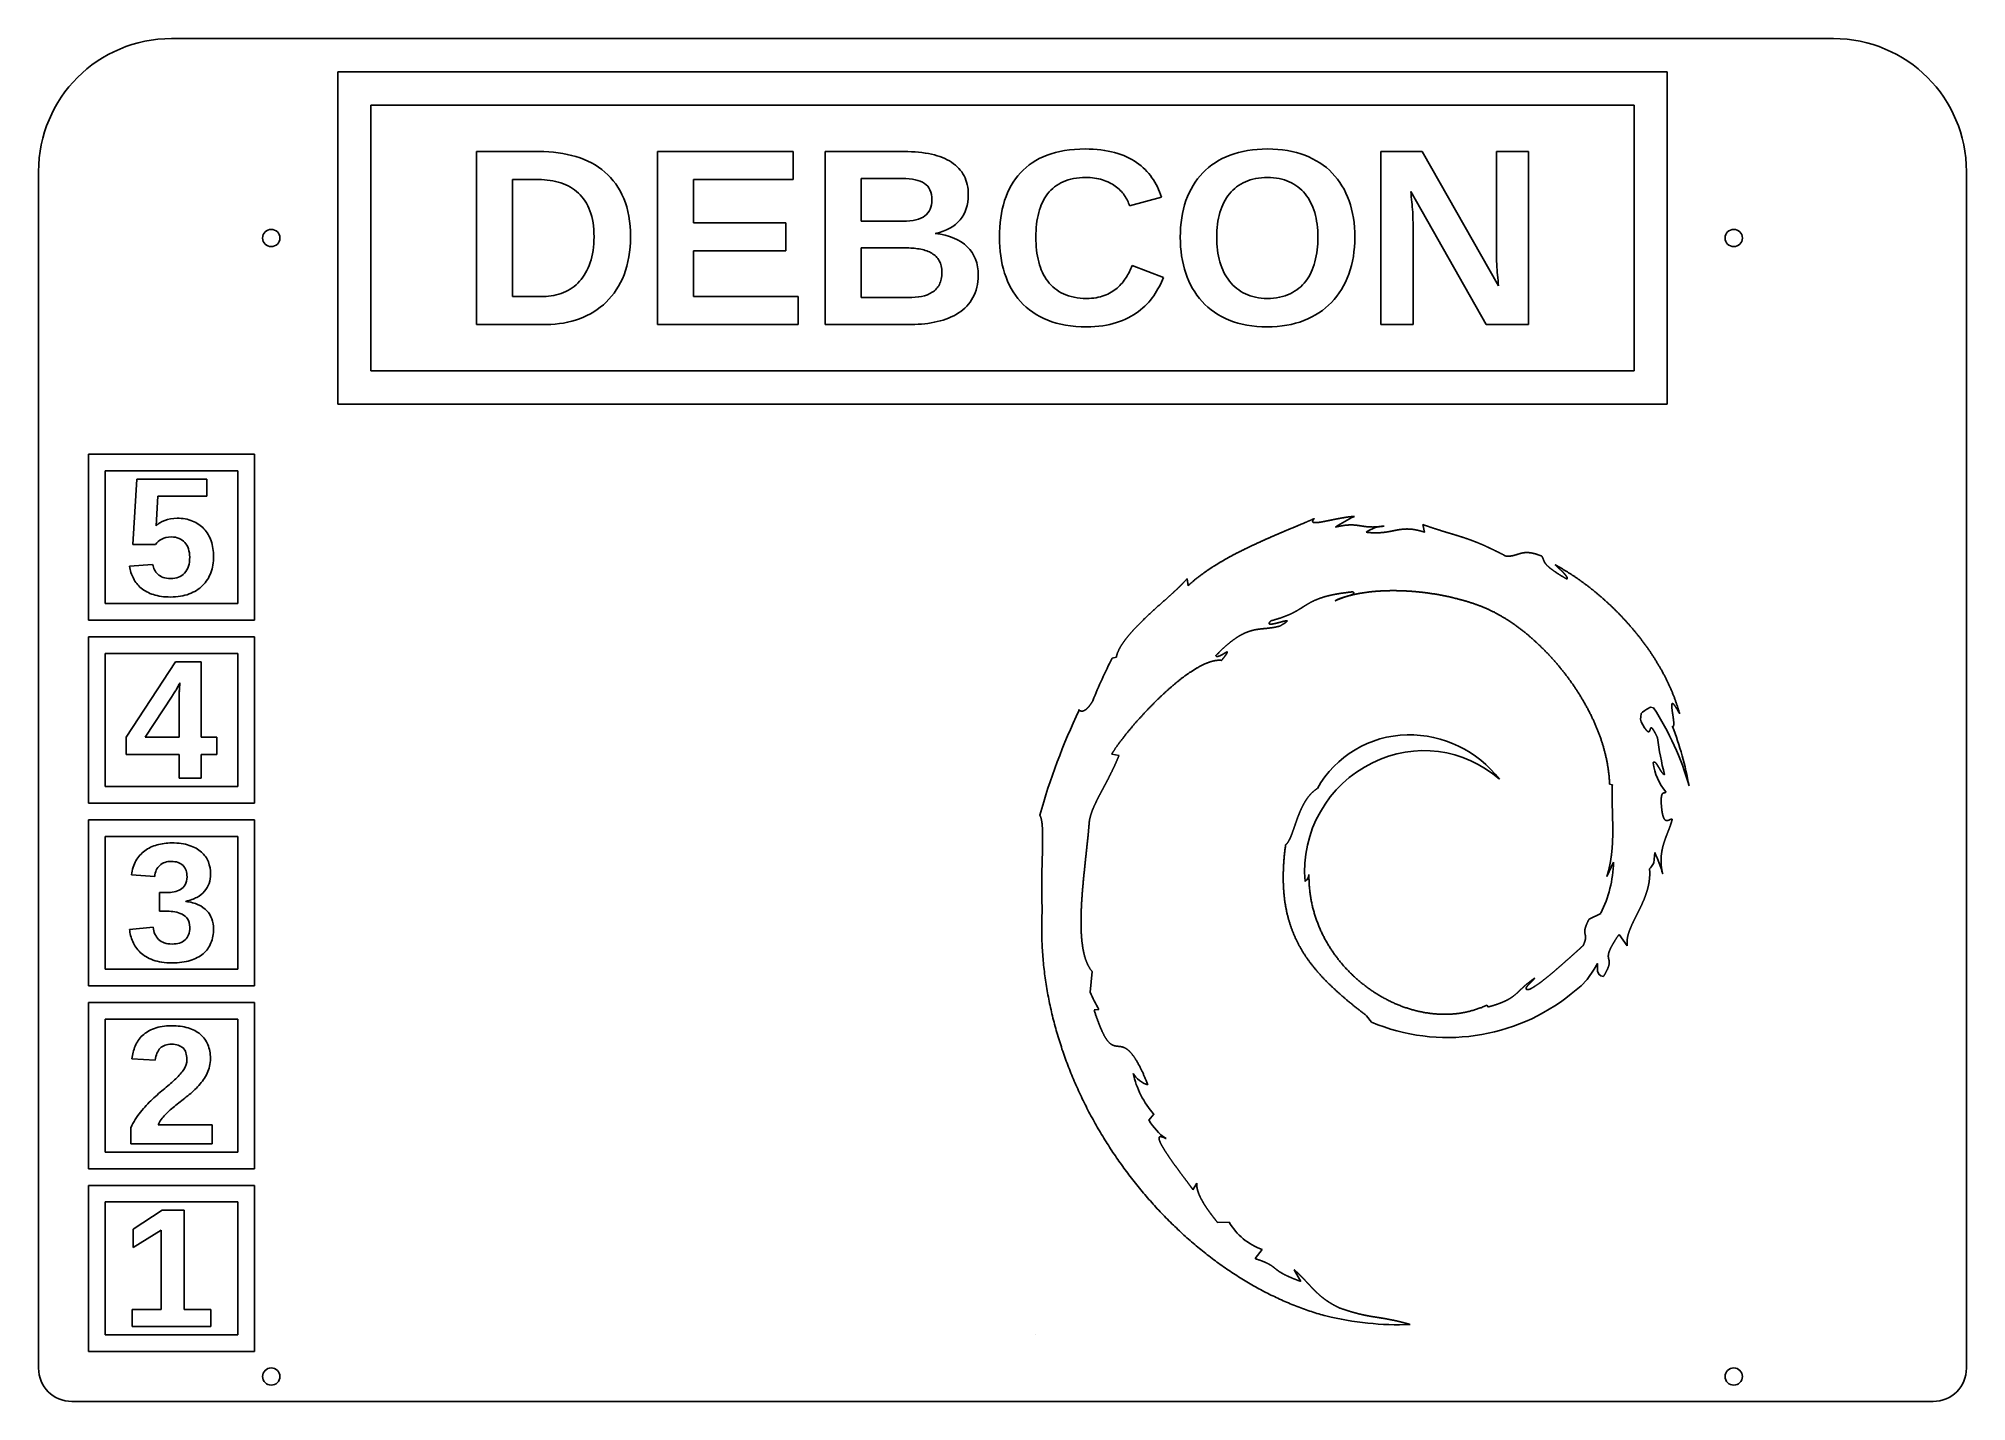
# Model space of a CAD drawing. Header units: millimetres. Extents: x 0 to 290, y 0 to 205.
import ezdxf

# ---------------------------------------------------------------- set-up
doc = ezdxf.new("R2010")
doc.units = ezdxf.units.MM
doc.layers.get('0').update_dxf_attribs({"linetype": 'CONTINUOUS', "true_color": 0x000000})

msp = doc.modelspace()

# ---------------------------------------------------------------- linework, layer by layer
for p, q in [((270, 205), (20, 205)), ((245, 200), (45, 200)), ((45, 200), (45, 150)), ((245, 150), (245, 200)), ((240, 195), (50, 195)), ((50, 195), (50, 155)), ((240, 155), (240, 195)), ((65.87, 162), (65.87, 188)), ((65.87, 188), (75.28, 188)), ((93.08, 162), (93.08, 188)), ((93.08, 188), (113.52, 188)), ((113.52, 188), (113.52, 183.79)), ((118.3, 162), (118.3, 188)), ((118.3, 188), (130.21, 188)), ((201.91, 162), (201.91, 188)), ((201.91, 188), (208.13, 188)), ((208.13, 188), (219.63, 167.81)), ((219.3, 172.89), (219.3, 188)), ((219.3, 188), (224.13, 188)), ((224.13, 188), (224.13, 162)), ((0, 185), (0, 5)), ((75.17, 183.79), (71.31, 183.79)), ((71.31, 183.79), (71.31, 166.21)), ((113.52, 183.79), (98.52, 183.79)), ((98.52, 183.79), (98.52, 177.26)), ((129.95, 183.96), (123.75, 183.96)), ((123.75, 183.96), (123.75, 177.52)), ((290, 5), (290, 185)), ((168.91, 181.15), (164.11, 179.84)), ((217.75, 162), (206.42, 182.02)), ((98.52, 177.26), (112.4, 177.26)), ((112.4, 177.26), (112.4, 173.05)), ((123.75, 177.52), (129.99, 177.52)), ((206.75, 177.34), (206.75, 162)), ((112.4, 173.05), (98.52, 173.05)), ((98.52, 173.05), (98.52, 166.21)), ((130.65, 173.5), (123.75, 173.5)), ((123.75, 173.5), (123.75, 166.04)), ((164.5, 170.86), (169.24, 169.07)), ((71.31, 166.21), (75.93, 166.21)), ((98.52, 166.21), (114.28, 166.21)), ((114.28, 166.21), (114.28, 162)), ((123.75, 166.04), (130.85, 166.04)), ((76.39, 162), (65.87, 162)), ((114.28, 162), (93.08, 162)), ((131.31, 162), (118.3, 162)), ((206.75, 162), (201.91, 162)), ((224.13, 162), (217.75, 162)), ((50, 155), (240, 155)), ((45, 150), (245, 150)), ((32.5, 142.5), (7.5, 142.5)), ((7.5, 142.5), (7.5, 117.5)), ((32.5, 117.5), (32.5, 142.5)), ((30, 140), (10, 140)), ((10, 140), (10, 120)), ((30, 120), (30, 140)), ((14.18, 128.9), (14.79, 138.75)), ((14.79, 138.75), (25.31, 138.75)), ((25.31, 138.75), (25.31, 136.15)), ((17.96, 136.15), (17.67, 131.73)), ((25.31, 136.15), (17.96, 136.15)), ((208.25, 131.9), (208.5, 130.74)), ((17.58, 128.9), (14.18, 128.9)), ((13.67, 125.62), (17.16, 125.91)), ((172.92, 122.7), (172.76, 123.75)), ((10, 120), (30, 120)), ((7.5, 117.5), (32.5, 117.5)), ((32.5, 115), (7.5, 115)), ((7.5, 115), (7.5, 90)), ((32.5, 90), (32.5, 115)), ((30, 112.5), (10, 112.5)), ((10, 112.5), (10, 92.5)), ((13.19, 99.94), (20.58, 111.25)), ((20.58, 111.25), (24.48, 111.25)), ((24.48, 111.25), (24.48, 99.91)), ((30, 92.5), (30, 112.5)), ((162.13, 111.94), (161.51, 111.8)), ((20.09, 106.08), (16.03, 99.91)), ((21.15, 99.91), (21.15, 105.64)), ((13.19, 97.31), (13.19, 99.94)), ((16.03, 99.91), (21.15, 99.91)), ((24.48, 99.91), (26.81, 99.91)), ((26.81, 99.91), (26.81, 97.31)), ((21.15, 97.31), (13.19, 97.31)), ((21.15, 93.75), (21.15, 97.31)), ((24.48, 97.31), (24.48, 93.75)), ((26.81, 97.31), (24.48, 97.31)), ((162.53, 97.18), (161.44, 97.37)), ((24.48, 93.75), (21.15, 93.75)), ((236.32, 92.87), (236.74, 92.76)), ((7.5, 90), (32.5, 90)), ((10, 92.5), (30, 92.5)), ((32.5, 87.5), (7.5, 87.5)), ((7.5, 87.5), (7.5, 62.5)), ((32.5, 62.5), (32.5, 87.5)), ((30, 85), (10, 85)), ((10, 85), (10, 65)), ((30, 65), (30, 85)), ((17.47, 78.95), (13.98, 79.19)), ((235.89, 78.95), (236.92, 81.1)), ((18.17, 73.73), (18.17, 76.55)), ((18.17, 76.55), (19.32, 76.55)), ((19.39, 73.73), (18.17, 73.73)), ((22.14, 75.25), (22.14, 75.2)), ((234.98, 73.41), (233.23, 72.54)), ((13.68, 71.01), (17.23, 71.32)), ((237.75, 70.25), (238.98, 68.55)), ((10, 65), (30, 65)), ((158.17, 61.56), (158.48, 64.67)), ((7.5, 62.5), (32.5, 62.5)), ((32.5, 60), (7.5, 60)), ((7.5, 60), (7.5, 35)), ((32.5, 35), (32.5, 60)), ((158.78, 58.9), (159.5, 58.96)), ((199.76, 58.02), (200.51, 57.04)), ((218.05, 59.33), (217.91, 59.63)), ((30, 57.5), (10, 57.5)), ((10, 57.5), (10, 37.5)), ((30, 37.5), (30, 57.5)), ((17.54, 51.32), (14.03, 51.52)), ((13.88, 38.75), (13.88, 41.17)), ((18, 41.62), (26.12, 41.62)), ((26.12, 41.62), (26.12, 38.75)), ((167.03, 42.33), (167.78, 43.19)), ((26.12, 38.75), (13.88, 38.75)), ((7.5, 35), (32.5, 35)), ((10, 37.5), (30, 37.5)), ((32.5, 32.5), (7.5, 32.5)), ((7.5, 32.5), (7.5, 7.5)), ((32.5, 7.5), (32.5, 32.5)), ((174.22, 32.82), (173.65, 31.82)), ((30, 30), (10, 30)), ((10, 30), (10, 10)), ((30, 10), (30, 30)), ((14.22, 25.91), (18.6, 28.75)), ((18.6, 28.75), (21.91, 28.75)), ((21.91, 28.75), (21.91, 13.85)), ((179.1, 26.99), (177.36, 26.92)), ((14.22, 23.16), (14.22, 25.91)), ((18.42, 25.78), (14.22, 23.16)), ((18.42, 13.85), (18.42, 25.78)), ((182.99, 21.48), (184.05, 22.87)), ((188.87, 19.81), (189.87, 18.06)), ((14.08, 11.25), (14.08, 13.85)), ((14.08, 13.85), (18.42, 13.85)), ((21.91, 13.85), (25.92, 13.85)), ((25.92, 13.85), (25.92, 11.25)), ((10, 10), (30, 10)), ((25.92, 11.25), (14.08, 11.25)), ((7.5, 7.5), (32.5, 7.5)), ((5, 0), (285, 0))]:
    msp.add_line(p, q)
for points in [[(191.9, 132.79), (191.84, 132.77), (191.78, 132.74), (191.72, 132.72), (191.66, 132.69), (191.6, 132.66), (191.54, 132.64), (191.48, 132.61), (191.41, 132.58), (191.35, 132.55), (191.29, 132.53), (191.23, 132.5), (191.16, 132.47), (191.1, 132.45), (191.04, 132.42), (190.97, 132.39), (190.91, 132.36), (190.84, 132.34), (190.78, 132.31), (190.72, 132.28), (190.65, 132.25), (190.58, 132.22), (190.52, 132.2), (190.45, 132.17), (190.39, 132.14), (190.32, 132.11), (190.25, 132.08), (190.18, 132.05), (190.12, 132.02), (190.05, 132), (189.98, 131.97), (189.91, 131.94), (189.84, 131.91), (189.77, 131.88), (189.7, 131.85), (189.63, 131.82), (189.56, 131.79), (189.49, 131.76), (189.42, 131.73), (189.35, 131.7), (189.28, 131.67), (189.21, 131.64), (189.14, 131.61), (189.07, 131.58), (189, 131.55), (188.92, 131.52), (188.85, 131.49), (188.78, 131.46), (188.71, 131.43), (188.63, 131.4), (188.56, 131.37), (188.49, 131.34), (188.41, 131.31), (188.34, 131.28), (188.27, 131.25), (188.19, 131.22), (188.12, 131.18), (188.04, 131.15), (187.97, 131.12), (187.89, 131.09), (187.82, 131.06), (187.74, 131.03), (187.67, 131), (187.59, 130.96), (187.51, 130.93), (187.44, 130.9), (187.36, 130.87), (187.28, 130.83), (187.21, 130.8), (187.13, 130.77), (187.05, 130.74), (186.98, 130.7), (186.9, 130.67), (186.82, 130.64), (186.74, 130.61), (186.67, 130.57), (186.59, 130.54), (186.51, 130.51), (186.43, 130.47), (186.35, 130.44), (186.28, 130.41), (186.2, 130.37), (186.12, 130.34), (186.04, 130.3), (185.96, 130.27), (185.88, 130.24), (185.8, 130.2), (185.72, 130.17), (185.64, 130.13), (185.56, 130.1), (185.48, 130.06), (185.4, 130.03), (185.32, 129.99), (185.24, 129.96), (185.16, 129.92), (185.08, 129.89), (185, 129.85), (184.92, 129.82), (184.84, 129.78), (184.76, 129.75), (184.68, 129.71), (184.6, 129.68), (184.52, 129.64), (184.44, 129.6), (184.36, 129.57), (184.28, 129.53), (184.2, 129.49), (184.11, 129.46), (184.03, 129.42), (183.95, 129.39), (183.87, 129.35), (183.79, 129.31), (183.71, 129.27), (183.63, 129.24), (183.54, 129.2), (183.46, 129.16), (183.38, 129.13), (183.3, 129.09), (183.22, 129.05), (183.14, 129.01), (183.06, 128.97), (182.97, 128.94), (182.89, 128.9), (182.81, 128.86), (182.73, 128.82), (182.65, 128.78), (182.56, 128.75), (182.48, 128.71), (182.4, 128.67), (182.32, 128.63), (182.24, 128.59), (182.16, 128.55), (182.07, 128.51), (181.99, 128.47), (181.91, 128.43), (181.83, 128.39), (181.75, 128.35), (181.67, 128.31), (181.58, 128.27), (181.5, 128.23), (181.42, 128.19), (181.34, 128.15), (181.26, 128.11), (181.18, 128.07), (181.09, 128.03), (181.01, 127.99), (180.93, 127.95), (180.85, 127.91), (180.77, 127.87), (180.69, 127.83), (180.61, 127.79), (180.53, 127.74), (180.45, 127.7), (180.36, 127.66), (180.28, 127.62), (180.2, 127.58), (180.12, 127.54), (180.04, 127.49), (179.96, 127.45), (179.88, 127.41), (179.8, 127.37), (179.72, 127.32), (179.64, 127.28), (179.56, 127.24), (179.48, 127.2), (179.4, 127.15), (179.32, 127.11), (179.24, 127.07), (179.16, 127.02), (179.08, 126.98), (179, 126.94), (178.92, 126.89), (178.84, 126.85), (178.76, 126.8), (178.69, 126.76), (178.61, 126.72), (178.53, 126.67), (178.45, 126.63), (178.37, 126.58), (178.29, 126.54), (178.22, 126.49), (178.14, 126.45), (178.06, 126.4), (177.98, 126.36), (177.91, 126.31), (177.83, 126.27), (177.75, 126.22), (177.67, 126.17), (177.6, 126.13), (177.52, 126.08), (177.44, 126.04), (177.37, 125.99), (177.29, 125.94), (177.22, 125.9), (177.14, 125.85), (177.06, 125.8), (176.99, 125.76), (176.91, 125.71), (176.84, 125.66), (176.76, 125.62), (176.69, 125.57), (176.62, 125.52), (176.54, 125.47), (176.47, 125.42), (176.39, 125.38), (176.32, 125.33), (176.25, 125.28), (176.17, 125.23), (176.1, 125.18), (176.03, 125.13), (175.96, 125.09), (175.88, 125.04), (175.81, 124.99), (175.74, 124.94), (175.67, 124.89), (175.6, 124.84), (175.53, 124.79), (175.46, 124.74), (175.38, 124.69), (175.31, 124.64), (175.24, 124.59), (175.17, 124.54), (175.11, 124.49), (175.04, 124.44), (174.97, 124.39), (174.9, 124.34), (174.83, 124.29), (174.76, 124.24), (174.69, 124.19), (174.63, 124.14), (174.56, 124.08), (174.49, 124.03), (174.43, 123.98), (174.36, 123.93), (174.29, 123.88), (174.23, 123.82), (174.16, 123.77), (174.1, 123.72), (174.03, 123.67), (173.97, 123.61), (173.9, 123.56), (173.84, 123.51), (173.78, 123.46), (173.71, 123.4), (173.65, 123.35), (173.59, 123.3), (173.52, 123.24), (173.46, 123.19), (173.4, 123.13), (173.34, 123.08), (173.28, 123.03), (173.22, 122.97), (173.16, 122.92), (173.1, 122.86), (173.04, 122.81), (172.98, 122.75), (172.92, 122.7)], [(197.94, 133.13), (197.9, 133.13), (197.87, 133.12), (197.83, 133.12), (197.79, 133.12), (197.76, 133.11), (197.72, 133.11), (197.68, 133.11), (197.65, 133.11), (197.61, 133.1), (197.57, 133.1), (197.53, 133.1), (197.5, 133.09), (197.46, 133.09), (197.42, 133.08), (197.39, 133.08), (197.35, 133.08), (197.31, 133.07), (197.27, 133.07), (197.23, 133.06), (197.2, 133.06), (197.16, 133.06), (197.12, 133.05), (197.08, 133.05), (197.04, 133.04), (197.01, 133.04), (196.97, 133.03), (196.93, 133.03), (196.89, 133.02), (196.85, 133.02), (196.82, 133.01), (196.78, 133), (196.74, 133), (196.7, 132.99), (196.66, 132.99), (196.62, 132.98), (196.59, 132.98), (196.55, 132.97), (196.51, 132.96), (196.47, 132.96), (196.43, 132.95), (196.39, 132.95), (196.35, 132.94), (196.32, 132.93), (196.28, 132.93), (196.24, 132.92), (196.2, 132.91), (196.16, 132.91), (196.12, 132.9), (196.08, 132.9), (196.05, 132.89), (196.01, 132.88), (195.97, 132.88), (195.93, 132.87), (195.89, 132.86), (195.85, 132.85), (195.81, 132.85), (195.78, 132.84), (195.74, 132.83), (195.7, 132.83), (195.66, 132.82), (195.62, 132.81), (195.58, 132.81), (195.55, 132.8), (195.51, 132.79), (195.47, 132.78), (195.43, 132.78), (195.39, 132.77), (195.36, 132.76), (195.32, 132.75), (195.28, 132.75), (195.24, 132.74), (195.2, 132.73), (195.17, 132.72), (195.13, 132.72), (195.09, 132.71), (195.05, 132.7), (195.02, 132.7), (194.98, 132.69), (194.94, 132.68), (194.9, 132.67), (194.87, 132.67), (194.83, 132.66), (194.79, 132.65), (194.76, 132.64), (194.72, 132.64), (194.68, 132.63), (194.65, 132.62), (194.61, 132.61), (194.57, 132.61), (194.54, 132.6), (194.5, 132.59), (194.47, 132.58), (194.43, 132.58), (194.39, 132.57), (194.36, 132.56), (194.32, 132.55), (194.29, 132.55), (194.25, 132.54), (194.22, 132.53), (194.18, 132.53), (194.15, 132.52), (194.11, 132.51), (194.08, 132.5), (194.04, 132.5), (194.01, 132.49), (193.98, 132.48), (193.94, 132.48), (193.91, 132.47), (193.87, 132.46), (193.84, 132.46), (193.81, 132.45), (193.77, 132.44), (193.74, 132.44), (193.71, 132.43), (193.67, 132.42), (193.64, 132.42), (193.61, 132.41), (193.58, 132.4), (193.55, 132.4), (193.51, 132.39), (193.48, 132.38), (193.45, 132.38), (193.42, 132.37), (193.39, 132.37), (193.36, 132.36), (193.33, 132.35), (193.3, 132.35), (193.27, 132.34), (193.24, 132.34), (193.21, 132.33), (193.18, 132.33), (193.15, 132.32), (193.12, 132.31), (193.09, 132.31), (193.06, 132.3), (193.03, 132.3), (193, 132.29), (192.97, 132.29), (192.95, 132.28), (192.92, 132.28), (192.89, 132.28), (192.86, 132.27), (192.84, 132.27), (192.81, 132.26), (192.78, 132.26), (192.76, 132.25), (192.73, 132.25), (192.7, 132.25), (192.68, 132.24), (192.65, 132.24), (192.63, 132.23), (192.6, 132.23), (192.58, 132.23), (192.55, 132.22), (192.53, 132.22), (192.51, 132.22), (192.48, 132.22), (192.46, 132.21), (192.44, 132.21), (192.41, 132.21), (192.39, 132.21), (192.37, 132.2), (192.35, 132.2), (192.33, 132.2), (192.31, 132.2), (192.28, 132.2), (192.26, 132.19), (192.24, 132.19), (192.22, 132.19), (192.2, 132.19), (192.18, 132.19), (192.16, 132.19), (192.15, 132.19), (192.13, 132.19), (192.11, 132.19), (192.09, 132.19), (192.07, 132.19), (192.06, 132.19), (192.04, 132.19), (192.02, 132.19), (192.01, 132.19), (191.99, 132.19), (191.97, 132.19), (191.96, 132.19), (191.94, 132.19), (191.93, 132.19), (191.92, 132.19), (191.9, 132.19), (191.89, 132.2), (191.87, 132.2), (191.86, 132.2), (191.85, 132.2), (191.84, 132.21), (191.83, 132.21), (191.81, 132.21), (191.8, 132.21), (191.79, 132.22), (191.78, 132.22), (191.77, 132.22), (191.76, 132.23), (191.75, 132.23), (191.74, 132.24), (191.74, 132.24), (191.73, 132.25), (191.72, 132.25), (191.71, 132.26), (191.71, 132.26), (191.7, 132.27), (191.69, 132.27), (191.69, 132.28), (191.68, 132.28), (191.68, 132.29), (191.67, 132.3), (191.67, 132.3), (191.66, 132.31), (191.66, 132.32), (191.66, 132.32), (191.66, 132.33), (191.65, 132.34), (191.65, 132.35), (191.65, 132.36), (191.65, 132.36), (191.65, 132.37), (191.65, 132.38), (191.65, 132.39), (191.65, 132.4), (191.65, 132.41), (191.66, 132.42), (191.66, 132.43), (191.66, 132.44), (191.66, 132.45), (191.67, 132.46), (191.67, 132.47), (191.68, 132.48), (191.68, 132.49), (191.69, 132.51), (191.69, 132.52), (191.7, 132.53), (191.71, 132.54), (191.71, 132.56), (191.72, 132.57), (191.73, 132.58), (191.74, 132.59), (191.75, 132.61), (191.76, 132.62), (191.77, 132.64), (191.78, 132.65), (191.79, 132.67), (191.8, 132.68), (191.81, 132.7), (191.83, 132.71), (191.84, 132.73), (191.85, 132.74), (191.87, 132.76), (191.88, 132.78), (191.9, 132.79)], [(202.39, 131.66), (202.35, 131.65), (202.31, 131.65), (202.26, 131.64), (202.22, 131.64), (202.18, 131.63), (202.13, 131.63), (202.09, 131.62), (202.05, 131.62), (202.01, 131.61), (201.97, 131.61), (201.93, 131.6), (201.89, 131.6), (201.85, 131.59), (201.81, 131.59), (201.77, 131.59), (201.73, 131.58), (201.69, 131.58), (201.65, 131.58), (201.61, 131.57), (201.58, 131.57), (201.54, 131.57), (201.5, 131.57), (201.46, 131.56), (201.43, 131.56), (201.39, 131.56), (201.36, 131.56), (201.32, 131.55), (201.28, 131.55), (201.25, 131.55), (201.21, 131.55), (201.18, 131.55), (201.15, 131.54), (201.11, 131.54), (201.08, 131.54), (201.04, 131.54), (201.01, 131.54), (200.98, 131.54), (200.95, 131.54), (200.91, 131.54), (200.88, 131.54), (200.85, 131.54), (200.82, 131.54), (200.79, 131.54), (200.76, 131.53), (200.72, 131.53), (200.69, 131.53), (200.66, 131.53), (200.63, 131.54), (200.6, 131.54), (200.57, 131.54), (200.54, 131.54), (200.51, 131.54), (200.48, 131.54), (200.46, 131.54), (200.43, 131.54), (200.4, 131.54), (200.37, 131.54), (200.34, 131.54), (200.31, 131.54), (200.29, 131.54), (200.26, 131.55), (200.23, 131.55), (200.2, 131.55), (200.18, 131.55), (200.15, 131.55), (200.12, 131.55), (200.1, 131.55), (200.07, 131.56), (200.05, 131.56), (200.02, 131.56), (199.99, 131.56), (199.97, 131.56), (199.94, 131.57), (199.92, 131.57), (199.89, 131.57), (199.87, 131.57), (199.84, 131.58), (199.82, 131.58), (199.79, 131.58), (199.77, 131.58), (199.75, 131.58), (199.72, 131.59), (199.7, 131.59), (199.67, 131.59), (199.65, 131.6), (199.63, 131.6), (199.6, 131.6), (199.58, 131.6), (199.56, 131.61), (199.53, 131.61), (199.51, 131.61), (199.49, 131.62), (199.46, 131.62), (199.44, 131.62), (199.42, 131.62), (199.4, 131.63), (199.37, 131.63), (199.35, 131.63), (199.33, 131.64), (199.31, 131.64), (199.29, 131.64), (199.26, 131.65), (199.24, 131.65), (199.22, 131.65), (199.2, 131.66), (199.18, 131.66), (199.15, 131.66), (199.13, 131.67), (199.11, 131.67), (199.09, 131.67), (199.07, 131.68), (199.05, 131.68), (199.03, 131.68), (199, 131.69), (198.98, 131.69), (198.96, 131.69), (198.94, 131.7), (198.92, 131.7), (198.9, 131.7), (198.88, 131.71), (198.86, 131.71), (198.84, 131.71), (198.82, 131.72), (198.79, 131.72), (198.77, 131.72), (198.75, 131.73), (198.73, 131.73), (198.71, 131.73), (198.69, 131.74), (198.67, 131.74), (198.65, 131.74), (198.63, 131.75), (198.61, 131.75), (198.59, 131.75), (198.56, 131.75), (198.54, 131.76), (198.52, 131.76), (198.5, 131.76), (198.48, 131.77), (198.46, 131.77), (198.44, 131.77), (198.42, 131.78), (198.4, 131.78), (198.38, 131.78), (198.35, 131.78), (198.33, 131.79), (198.31, 131.79), (198.29, 131.79), (198.27, 131.79), (198.25, 131.8), (198.23, 131.8), (198.2, 131.8), (198.18, 131.8), (198.16, 131.81), (198.14, 131.81), (198.12, 131.81), (198.1, 131.81), (198.07, 131.82), (198.05, 131.82), (198.03, 131.82), (198.01, 131.82), (197.98, 131.82), (197.96, 131.83), (197.94, 131.83), (197.92, 131.83), (197.89, 131.83), (197.87, 131.83), (197.85, 131.83), (197.83, 131.83), (197.8, 131.84), (197.78, 131.84), (197.76, 131.84), (197.73, 131.84), (197.71, 131.84), (197.69, 131.84), (197.66, 131.84), (197.64, 131.84), (197.61, 131.84), (197.59, 131.84), (197.56, 131.84), (197.54, 131.85), (197.52, 131.85), (197.49, 131.85), (197.47, 131.85), (197.44, 131.85), (197.41, 131.85), (197.39, 131.85), (197.36, 131.85), (197.34, 131.85), (197.31, 131.84), (197.29, 131.84), (197.26, 131.84), (197.23, 131.84), (197.21, 131.84), (197.18, 131.84), (197.15, 131.84), (197.13, 131.84), (197.1, 131.84), (197.07, 131.84), (197.04, 131.83), (197.01, 131.83), (196.99, 131.83), (196.96, 131.83), (196.93, 131.83), (196.9, 131.82), (196.87, 131.82), (196.84, 131.82), (196.81, 131.82), (196.78, 131.81), (196.75, 131.81), (196.72, 131.81), (196.69, 131.81), (196.66, 131.8), (196.63, 131.8), (196.6, 131.8), (196.57, 131.79), (196.54, 131.79), (196.51, 131.79), (196.47, 131.78), (196.44, 131.78), (196.41, 131.77), (196.38, 131.77), (196.34, 131.76), (196.31, 131.76), (196.28, 131.75), (196.24, 131.75), (196.21, 131.74), (196.17, 131.74), (196.14, 131.73), (196.1, 131.73), (196.07, 131.72), (196.03, 131.72), (196, 131.71), (195.96, 131.7), (195.93, 131.7), (195.89, 131.69), (195.85, 131.68), (195.81, 131.68), (195.78, 131.67), (195.74, 131.66), (195.7, 131.65), (195.66, 131.65), (195.62, 131.64), (195.58, 131.63), (195.55, 131.62), (195.51, 131.61), (195.47, 131.61), (195.42, 131.6), (195.38, 131.59), (195.34, 131.58), (195.3, 131.57), (195.26, 131.56), (195.22, 131.55), (195.17, 131.54), (195.13, 131.53), (195.09, 131.52)], [(208.5, 130.74), (208.45, 130.76), (208.41, 130.77), (208.36, 130.79), (208.32, 130.8), (208.27, 130.81), (208.23, 130.83), (208.18, 130.84), (208.14, 130.86), (208.1, 130.87), (208.05, 130.88), (208.01, 130.89), (207.97, 130.91), (207.93, 130.92), (207.88, 130.93), (207.84, 130.94), (207.8, 130.95), (207.76, 130.96), (207.72, 130.97), (207.68, 130.98), (207.64, 130.99), (207.6, 131), (207.56, 131.01), (207.52, 131.02), (207.48, 131.03), (207.44, 131.04), (207.4, 131.05), (207.36, 131.06), (207.32, 131.07), (207.28, 131.07), (207.25, 131.08), (207.21, 131.09), (207.17, 131.1), (207.13, 131.1), (207.1, 131.11), (207.06, 131.12), (207.02, 131.12), (206.99, 131.13), (206.95, 131.13), (206.91, 131.14), (206.88, 131.15), (206.84, 131.15), (206.81, 131.16), (206.77, 131.16), (206.74, 131.17), (206.7, 131.17), (206.67, 131.18), (206.63, 131.18), (206.6, 131.18), (206.56, 131.19), (206.53, 131.19), (206.49, 131.19), (206.46, 131.2), (206.43, 131.2), (206.39, 131.2), (206.36, 131.21), (206.33, 131.21), (206.3, 131.21), (206.26, 131.21), (206.23, 131.21), (206.2, 131.22), (206.17, 131.22), (206.13, 131.22), (206.1, 131.22), (206.07, 131.22), (206.04, 131.22), (206.01, 131.22), (205.98, 131.22), (205.94, 131.22), (205.91, 131.23), (205.88, 131.23), (205.85, 131.23), (205.82, 131.23), (205.79, 131.23), (205.76, 131.22), (205.73, 131.22), (205.7, 131.22), (205.67, 131.22), (205.64, 131.22), (205.61, 131.22), (205.58, 131.22), (205.55, 131.22), (205.52, 131.22), (205.49, 131.22), (205.46, 131.21), (205.43, 131.21), (205.4, 131.21), (205.37, 131.21), (205.34, 131.21), (205.31, 131.2), (205.29, 131.2), (205.26, 131.2), (205.23, 131.2), (205.2, 131.19), (205.17, 131.19), (205.14, 131.19), (205.11, 131.18), (205.09, 131.18), (205.06, 131.18), (205.03, 131.17), (205, 131.17), (204.97, 131.17), (204.94, 131.16), (204.92, 131.16), (204.89, 131.16), (204.86, 131.15), (204.83, 131.15), (204.8, 131.14), (204.78, 131.14), (204.75, 131.14), (204.72, 131.13), (204.69, 131.13), (204.67, 131.12), (204.64, 131.12), (204.61, 131.11), (204.58, 131.11), (204.56, 131.1), (204.53, 131.1), (204.5, 131.1), (204.47, 131.09), (204.44, 131.09), (204.42, 131.08), (204.39, 131.08), (204.36, 131.07), (204.33, 131.07), (204.31, 131.06), (204.28, 131.06), (204.25, 131.05), (204.22, 131.04), (204.2, 131.04), (204.17, 131.03), (204.14, 131.03), (204.11, 131.02), (204.09, 131.02), (204.06, 131.01), (204.03, 131.01), (204, 131), (203.97, 131), (203.95, 130.99), (203.92, 130.98), (203.89, 130.98), (203.86, 130.97), (203.83, 130.97), (203.81, 130.96), (203.78, 130.96), (203.75, 130.95), (203.72, 130.95), (203.69, 130.94), (203.67, 130.93), (203.64, 130.93), (203.61, 130.92), (203.58, 130.92), (203.55, 130.91), (203.52, 130.91), (203.49, 130.9), (203.46, 130.89), (203.44, 130.89), (203.41, 130.88), (203.38, 130.88), (203.35, 130.87), (203.32, 130.87), (203.29, 130.86), (203.26, 130.86), (203.23, 130.85), (203.2, 130.85), (203.17, 130.84), (203.14, 130.83), (203.11, 130.83), (203.08, 130.82), (203.05, 130.82), (203.02, 130.81), (202.99, 130.81), (202.96, 130.8), (202.93, 130.8), (202.9, 130.79), (202.87, 130.79), (202.84, 130.78), (202.8, 130.78), (202.77, 130.77), (202.74, 130.77), (202.71, 130.76), (202.68, 130.76), (202.65, 130.76), (202.61, 130.75), (202.58, 130.75), (202.55, 130.74), (202.52, 130.74), (202.48, 130.73), (202.45, 130.73), (202.42, 130.73), (202.39, 130.72), (202.35, 130.72), (202.32, 130.71), (202.29, 130.71), (202.25, 130.71), (202.22, 130.7), (202.18, 130.7), (202.15, 130.7), (202.11, 130.69), (202.08, 130.69), (202.04, 130.69), (202.01, 130.69), (201.97, 130.68), (201.94, 130.68), (201.9, 130.68), (201.87, 130.67), (201.83, 130.67), (201.79, 130.67), (201.76, 130.67), (201.72, 130.67), (201.68, 130.66), (201.65, 130.66), (201.61, 130.66), (201.57, 130.66), (201.53, 130.66), (201.5, 130.66), (201.46, 130.65), (201.42, 130.65), (201.38, 130.65), (201.34, 130.65), (201.3, 130.65), (201.26, 130.65), (201.22, 130.65), (201.18, 130.65), (201.14, 130.65), (201.1, 130.65), (201.06, 130.65), (201.02, 130.65), (200.98, 130.65), (200.94, 130.65), (200.9, 130.65), (200.86, 130.65), (200.81, 130.66), (200.77, 130.66), (200.73, 130.66), (200.68, 130.66), (200.64, 130.66), (200.6, 130.66), (200.55, 130.67), (200.51, 130.67), (200.47, 130.67), (200.42, 130.67), (200.38, 130.68), (200.33, 130.68), (200.28, 130.68), (200.24, 130.69), (200.19, 130.69), (200.15, 130.69), (200.1, 130.7), (200.05, 130.7), (200, 130.71), (199.96, 130.71), (199.91, 130.72), (199.86, 130.72), (199.81, 130.73), (199.76, 130.73), (199.71, 130.74)], [(220.73, 127.14), (220.66, 127.17), (220.59, 127.21), (220.52, 127.25), (220.45, 127.28), (220.39, 127.32), (220.32, 127.35), (220.25, 127.39), (220.19, 127.42), (220.12, 127.45), (220.06, 127.49), (219.99, 127.52), (219.93, 127.55), (219.86, 127.59), (219.8, 127.62), (219.74, 127.65), (219.67, 127.68), (219.61, 127.72), (219.55, 127.75), (219.49, 127.78), (219.43, 127.81), (219.36, 127.84), (219.3, 127.87), (219.24, 127.9), (219.18, 127.93), (219.12, 127.96), (219.07, 127.99), (219.01, 128.02), (218.95, 128.05), (218.89, 128.08), (218.83, 128.1), (218.77, 128.13), (218.72, 128.16), (218.66, 128.19), (218.6, 128.21), (218.55, 128.24), (218.49, 128.27), (218.44, 128.29), (218.38, 128.32), (218.33, 128.35), (218.27, 128.37), (218.22, 128.4), (218.16, 128.42), (218.11, 128.45), (218.06, 128.47), (218.01, 128.5), (217.95, 128.52), (217.9, 128.55), (217.85, 128.57), (217.8, 128.59), (217.74, 128.62), (217.69, 128.64), (217.64, 128.66), (217.59, 128.69), (217.54, 128.71), (217.49, 128.73), (217.44, 128.75), (217.39, 128.78), (217.34, 128.8), (217.29, 128.82), (217.24, 128.84), (217.19, 128.86), (217.15, 128.88), (217.1, 128.9), (217.05, 128.93), (217, 128.95), (216.95, 128.97), (216.91, 128.99), (216.86, 129.01), (216.81, 129.03), (216.77, 129.05), (216.72, 129.07), (216.67, 129.08), (216.63, 129.1), (216.58, 129.12), (216.54, 129.14), (216.49, 129.16), (216.45, 129.18), (216.4, 129.2), (216.36, 129.21), (216.31, 129.23), (216.27, 129.25), (216.22, 129.27), (216.18, 129.29), (216.13, 129.3), (216.09, 129.32), (216.05, 129.34), (216, 129.35), (215.96, 129.37), (215.92, 129.39), (215.87, 129.4), (215.83, 129.42), (215.79, 129.44), (215.74, 129.45), (215.7, 129.47), (215.66, 129.49), (215.62, 129.5), (215.57, 129.52), (215.53, 129.53), (215.49, 129.55), (215.45, 129.56), (215.41, 129.58), (215.37, 129.59), (215.32, 129.61), (215.28, 129.62), (215.24, 129.64), (215.2, 129.65), (215.16, 129.67), (215.12, 129.68), (215.08, 129.7), (215.04, 129.71), (215, 129.73), (214.95, 129.74), (214.91, 129.75), (214.87, 129.77), (214.83, 129.78), (214.79, 129.8), (214.75, 129.81), (214.71, 129.82), (214.67, 129.84), (214.63, 129.85), (214.59, 129.86), (214.55, 129.88), (214.51, 129.89), (214.47, 129.9), (214.43, 129.92), (214.39, 129.93), (214.35, 129.94), (214.31, 129.96), (214.27, 129.97), (214.23, 129.98), (214.19, 129.99), (214.15, 130.01), (214.11, 130.02), (214.07, 130.03), (214.03, 130.04), (213.99, 130.06), (213.95, 130.07), (213.91, 130.08), (213.87, 130.1), (213.83, 130.11), (213.79, 130.12), (213.75, 130.13), (213.71, 130.14), (213.67, 130.16), (213.63, 130.17), (213.59, 130.18), (213.55, 130.19), (213.51, 130.21), (213.47, 130.22), (213.43, 130.23), (213.39, 130.24), (213.35, 130.26), (213.31, 130.27), (213.27, 130.28), (213.23, 130.29), (213.19, 130.3), (213.15, 130.32), (213.11, 130.33), (213.07, 130.34), (213.03, 130.35), (212.99, 130.37), (212.95, 130.38), (212.91, 130.39), (212.86, 130.4), (212.82, 130.42), (212.78, 130.43), (212.74, 130.44), (212.7, 130.45), (212.66, 130.47), (212.62, 130.48), (212.57, 130.49), (212.53, 130.5), (212.49, 130.52), (212.45, 130.53), (212.41, 130.54), (212.36, 130.55), (212.32, 130.57), (212.28, 130.58), (212.23, 130.59), (212.19, 130.61), (212.15, 130.62), (212.1, 130.63), (212.06, 130.64), (212.02, 130.66), (211.97, 130.67), (211.93, 130.68), (211.89, 130.7), (211.84, 130.71), (211.8, 130.72), (211.75, 130.74), (211.71, 130.75), (211.66, 130.77), (211.62, 130.78), (211.57, 130.79), (211.53, 130.81), (211.48, 130.82), (211.43, 130.84), (211.39, 130.85), (211.34, 130.86), (211.29, 130.88), (211.25, 130.89), (211.2, 130.91), (211.15, 130.92), (211.11, 130.94), (211.06, 130.95), (211.01, 130.97), (210.96, 130.98), (210.91, 131), (210.86, 131.01), (210.82, 131.03), (210.77, 131.04), (210.72, 131.06), (210.67, 131.08), (210.62, 131.09), (210.57, 131.11), (210.52, 131.12), (210.47, 131.14), (210.42, 131.16), (210.36, 131.17), (210.31, 131.19), (210.26, 131.21), (210.21, 131.22), (210.16, 131.24), (210.1, 131.26), (210.05, 131.27), (210, 131.29), (209.94, 131.31), (209.89, 131.33), (209.84, 131.35), (209.78, 131.36), (209.73, 131.38), (209.67, 131.4), (209.62, 131.42), (209.56, 131.44), (209.51, 131.46), (209.45, 131.48), (209.39, 131.5), (209.34, 131.52), (209.28, 131.53), (209.22, 131.55), (209.16, 131.57), (209.11, 131.59), (209.05, 131.61), (208.99, 131.64), (208.93, 131.66), (208.87, 131.68), (208.81, 131.7), (208.75, 131.72), (208.69, 131.74), (208.63, 131.76), (208.56, 131.78), (208.5, 131.81), (208.44, 131.83), (208.38, 131.85), (208.31, 131.87), (208.25, 131.9)], [(226.14, 127.14), (226.1, 127.15), (226.07, 127.17), (226.03, 127.18), (225.99, 127.2), (225.96, 127.21), (225.92, 127.22), (225.89, 127.24), (225.85, 127.25), (225.82, 127.26), (225.79, 127.28), (225.75, 127.29), (225.72, 127.3), (225.68, 127.31), (225.65, 127.32), (225.62, 127.34), (225.58, 127.35), (225.55, 127.36), (225.52, 127.37), (225.49, 127.38), (225.46, 127.39), (225.42, 127.4), (225.39, 127.41), (225.36, 127.42), (225.33, 127.43), (225.3, 127.44), (225.27, 127.45), (225.24, 127.46), (225.21, 127.47), (225.18, 127.48), (225.15, 127.48), (225.12, 127.49), (225.09, 127.5), (225.06, 127.51), (225.03, 127.52), (225.01, 127.52), (224.98, 127.53), (224.95, 127.54), (224.92, 127.54), (224.89, 127.55), (224.87, 127.56), (224.84, 127.56), (224.81, 127.57), (224.79, 127.58), (224.76, 127.58), (224.73, 127.59), (224.71, 127.59), (224.68, 127.6), (224.65, 127.6), (224.63, 127.61), (224.6, 127.61), (224.58, 127.62), (224.55, 127.62), (224.53, 127.63), (224.5, 127.63), (224.48, 127.63), (224.45, 127.64), (224.43, 127.64), (224.4, 127.64), (224.38, 127.65), (224.36, 127.65), (224.33, 127.65), (224.31, 127.66), (224.29, 127.66), (224.26, 127.66), (224.24, 127.66), (224.22, 127.67), (224.19, 127.67), (224.17, 127.67), (224.15, 127.67), (224.13, 127.67), (224.11, 127.68), (224.08, 127.68), (224.06, 127.68), (224.04, 127.68), (224.02, 127.68), (224, 127.68), (223.98, 127.68), (223.96, 127.68), (223.93, 127.68), (223.91, 127.68), (223.89, 127.68), (223.87, 127.68), (223.85, 127.68), (223.83, 127.68), (223.81, 127.68), (223.79, 127.68), (223.77, 127.68), (223.75, 127.68), (223.73, 127.68), (223.71, 127.68), (223.69, 127.68), (223.67, 127.68), (223.65, 127.68), (223.63, 127.67), (223.62, 127.67), (223.6, 127.67), (223.58, 127.67), (223.56, 127.67), (223.54, 127.67), (223.52, 127.66), (223.5, 127.66), (223.49, 127.66), (223.47, 127.66), (223.45, 127.66), (223.43, 127.65), (223.41, 127.65), (223.39, 127.65), (223.38, 127.65), (223.36, 127.64), (223.34, 127.64), (223.32, 127.64), (223.31, 127.63), (223.29, 127.63), (223.27, 127.63), (223.25, 127.63), (223.24, 127.62), (223.22, 127.62), (223.2, 127.62), (223.19, 127.61), (223.17, 127.61), (223.15, 127.6), (223.14, 127.6), (223.12, 127.6), (223.1, 127.59), (223.09, 127.59), (223.07, 127.59), (223.05, 127.58), (223.04, 127.58), (223.02, 127.57), (223, 127.57), (222.99, 127.57), (222.97, 127.56), (222.95, 127.56), (222.94, 127.55), (222.92, 127.55), (222.91, 127.54), (222.89, 127.54), (222.87, 127.53), (222.86, 127.53), (222.84, 127.53), (222.83, 127.52), (222.81, 127.52), (222.79, 127.51), (222.78, 127.51), (222.76, 127.5), (222.75, 127.5), (222.73, 127.49), (222.71, 127.49), (222.7, 127.48), (222.68, 127.48), (222.67, 127.47), (222.65, 127.47), (222.64, 127.46), (222.62, 127.46), (222.6, 127.45), (222.59, 127.45), (222.57, 127.44), (222.56, 127.44), (222.54, 127.43), (222.52, 127.43), (222.51, 127.42), (222.49, 127.42), (222.48, 127.41), (222.46, 127.41), (222.45, 127.4), (222.43, 127.4), (222.41, 127.39), (222.4, 127.39), (222.38, 127.38), (222.37, 127.38), (222.35, 127.37), (222.33, 127.37), (222.32, 127.36), (222.3, 127.36), (222.29, 127.35), (222.27, 127.35), (222.25, 127.34), (222.24, 127.34), (222.22, 127.33), (222.21, 127.33), (222.19, 127.32), (222.17, 127.32), (222.16, 127.32), (222.14, 127.31), (222.12, 127.31), (222.11, 127.3), (222.09, 127.3), (222.07, 127.29), (222.06, 127.29), (222.04, 127.28), (222.02, 127.28), (222.01, 127.27), (221.99, 127.27), (221.97, 127.26), (221.96, 127.26), (221.94, 127.26), (221.92, 127.25), (221.9, 127.25), (221.89, 127.24), (221.87, 127.24), (221.85, 127.24), (221.83, 127.23), (221.82, 127.23), (221.8, 127.22), (221.78, 127.22), (221.76, 127.22), (221.75, 127.21), (221.73, 127.21), (221.71, 127.2), (221.69, 127.2), (221.67, 127.2), (221.65, 127.19), (221.64, 127.19), (221.62, 127.19), (221.6, 127.18), (221.58, 127.18), (221.56, 127.18), (221.54, 127.18), (221.52, 127.17), (221.5, 127.17), (221.48, 127.17), (221.47, 127.16), (221.45, 127.16), (221.43, 127.16), (221.41, 127.16), (221.39, 127.16), (221.37, 127.15), (221.35, 127.15), (221.33, 127.15), (221.31, 127.15), (221.28, 127.15), (221.26, 127.14), (221.24, 127.14), (221.22, 127.14), (221.2, 127.14), (221.18, 127.14), (221.16, 127.14), (221.14, 127.14), (221.12, 127.13), (221.09, 127.13), (221.07, 127.13), (221.05, 127.13), (221.03, 127.13), (221.01, 127.13), (220.98, 127.13), (220.96, 127.13), (220.94, 127.13), (220.92, 127.13), (220.89, 127.13), (220.87, 127.13), (220.85, 127.13), (220.82, 127.13), (220.8, 127.13), (220.77, 127.13), (220.75, 127.14), (220.73, 127.14)], [(229.86, 123.7), (229.81, 123.73), (229.77, 123.76), (229.73, 123.78), (229.68, 123.81), (229.64, 123.84), (229.6, 123.86), (229.55, 123.89), (229.51, 123.91), (229.47, 123.94), (229.43, 123.96), (229.39, 123.99), (229.35, 124.01), (229.31, 124.04), (229.27, 124.06), (229.23, 124.08), (229.19, 124.11), (229.15, 124.13), (229.11, 124.16), (229.07, 124.18), (229.04, 124.2), (229, 124.23), (228.96, 124.25), (228.93, 124.27), (228.89, 124.29), (228.86, 124.32), (228.82, 124.34), (228.79, 124.36), (228.75, 124.38), (228.72, 124.4), (228.68, 124.43), (228.65, 124.45), (228.62, 124.47), (228.58, 124.49), (228.55, 124.51), (228.52, 124.53), (228.49, 124.55), (228.46, 124.57), (228.43, 124.59), (228.4, 124.61), (228.37, 124.63), (228.34, 124.65), (228.31, 124.67), (228.28, 124.69), (228.25, 124.71), (228.22, 124.73), (228.19, 124.75), (228.16, 124.77), (228.13, 124.79), (228.11, 124.81), (228.08, 124.82), (228.05, 124.84), (228.03, 124.86), (228, 124.88), (227.98, 124.9), (227.95, 124.92), (227.92, 124.93), (227.9, 124.95), (227.87, 124.97), (227.85, 124.99), (227.83, 125), (227.8, 125.02), (227.78, 125.04), (227.76, 125.05), (227.73, 125.07), (227.71, 125.09), (227.69, 125.1), (227.67, 125.12), (227.64, 125.14), (227.62, 125.15), (227.6, 125.17), (227.58, 125.18), (227.56, 125.2), (227.54, 125.21), (227.52, 125.23), (227.5, 125.24), (227.48, 125.26), (227.46, 125.28), (227.44, 125.29), (227.42, 125.31), (227.4, 125.32), (227.38, 125.33), (227.37, 125.35), (227.35, 125.36), (227.33, 125.38), (227.31, 125.39), (227.3, 125.41), (227.28, 125.42), (227.26, 125.43), (227.25, 125.45), (227.23, 125.46), (227.21, 125.47), (227.2, 125.49), (227.18, 125.5), (227.17, 125.52), (227.15, 125.53), (227.14, 125.54), (227.12, 125.55), (227.11, 125.57), (227.09, 125.58), (227.08, 125.59), (227.07, 125.61), (227.05, 125.62), (227.04, 125.63), (227.03, 125.64), (227.01, 125.66), (227, 125.67), (226.99, 125.68), (226.97, 125.69), (226.96, 125.7), (226.95, 125.72), (226.94, 125.73), (226.93, 125.74), (226.92, 125.75), (226.9, 125.76), (226.89, 125.77), (226.88, 125.79), (226.87, 125.8), (226.86, 125.81), (226.85, 125.82), (226.84, 125.83), (226.83, 125.84), (226.82, 125.85), (226.81, 125.86), (226.8, 125.87), (226.79, 125.88), (226.78, 125.9), (226.77, 125.91), (226.76, 125.92), (226.75, 125.93), (226.75, 125.94), (226.74, 125.95), (226.73, 125.96), (226.72, 125.97), (226.71, 125.98), (226.7, 125.99), (226.7, 126), (226.69, 126.01), (226.68, 126.02), (226.67, 126.03), (226.67, 126.04), (226.66, 126.05), (226.65, 126.06), (226.65, 126.07), (226.64, 126.08), (226.63, 126.09), (226.63, 126.1), (226.62, 126.11), (226.61, 126.12), (226.61, 126.13), (226.6, 126.14), (226.59, 126.15), (226.59, 126.16), (226.58, 126.17), (226.58, 126.17), (226.57, 126.18), (226.57, 126.19), (226.56, 126.2), (226.55, 126.21), (226.55, 126.22), (226.54, 126.23), (226.54, 126.24), (226.53, 126.25), (226.53, 126.26), (226.52, 126.27), (226.52, 126.28), (226.51, 126.28), (226.51, 126.29), (226.51, 126.3), (226.5, 126.31), (226.5, 126.32), (226.49, 126.33), (226.49, 126.34), (226.48, 126.35), (226.48, 126.36), (226.48, 126.37), (226.47, 126.37), (226.47, 126.38), (226.46, 126.39), (226.46, 126.4), (226.46, 126.41), (226.45, 126.42), (226.45, 126.43), (226.44, 126.44), (226.44, 126.45), (226.44, 126.45), (226.43, 126.46), (226.43, 126.47), (226.43, 126.48), (226.42, 126.49), (226.42, 126.5), (226.42, 126.51), (226.41, 126.52), (226.41, 126.52), (226.41, 126.53), (226.4, 126.54), (226.4, 126.55), (226.39, 126.56), (226.39, 126.57), (226.39, 126.58), (226.38, 126.59), (226.38, 126.6), (226.38, 126.6), (226.37, 126.61), (226.37, 126.62), (226.37, 126.63), (226.36, 126.64), (226.36, 126.65), (226.36, 126.66), (226.35, 126.67), (226.35, 126.68), (226.35, 126.69), (226.34, 126.69), (226.34, 126.7), (226.34, 126.71), (226.33, 126.72), (226.33, 126.73), (226.33, 126.74), (226.32, 126.75), (226.32, 126.76), (226.31, 126.77), (226.31, 126.78), (226.31, 126.79), (226.3, 126.8), (226.3, 126.81), (226.3, 126.82), (226.29, 126.83), (226.29, 126.84), (226.28, 126.85), (226.28, 126.86), (226.27, 126.87), (226.27, 126.88), (226.27, 126.88), (226.26, 126.89), (226.26, 126.9), (226.25, 126.91), (226.25, 126.92), (226.24, 126.94), (226.24, 126.95), (226.23, 126.96), (226.23, 126.97), (226.22, 126.98), (226.22, 126.99), (226.21, 127), (226.21, 127.01), (226.2, 127.02), (226.2, 127.03), (226.19, 127.04), (226.19, 127.05), (226.18, 127.06), (226.18, 127.07), (226.17, 127.08), (226.16, 127.09), (226.16, 127.1), (226.15, 127.12), (226.15, 127.13), (226.14, 127.14)], [(246.85, 103.45), (246.82, 103.56), (246.79, 103.68), (246.75, 103.79), (246.72, 103.9), (246.69, 104.01), (246.66, 104.12), (246.62, 104.23), (246.59, 104.34), (246.55, 104.45), (246.52, 104.56), (246.48, 104.67), (246.45, 104.78), (246.41, 104.89), (246.37, 105), (246.34, 105.1), (246.3, 105.21), (246.26, 105.32), (246.22, 105.43), (246.18, 105.54), (246.14, 105.65), (246.1, 105.76), (246.06, 105.87), (246.02, 105.98), (245.98, 106.09), (245.93, 106.2), (245.89, 106.3), (245.85, 106.41), (245.8, 106.52), (245.76, 106.63), (245.72, 106.74), (245.67, 106.85), (245.62, 106.95), (245.58, 107.06), (245.53, 107.17), (245.48, 107.28), (245.44, 107.38), (245.39, 107.49), (245.34, 107.6), (245.29, 107.71), (245.24, 107.81), (245.19, 107.92), (245.14, 108.03), (245.09, 108.13), (245.04, 108.24), (244.99, 108.35), (244.94, 108.45), (244.88, 108.56), (244.83, 108.67), (244.78, 108.77), (244.72, 108.88), (244.67, 108.98), (244.62, 109.09), (244.56, 109.19), (244.51, 109.3), (244.45, 109.41), (244.39, 109.51), (244.34, 109.62), (244.28, 109.72), (244.22, 109.83), (244.17, 109.93), (244.11, 110.03), (244.05, 110.14), (243.99, 110.24), (243.93, 110.35), (243.87, 110.45), (243.81, 110.55), (243.75, 110.66), (243.69, 110.76), (243.63, 110.86), (243.57, 110.97), (243.5, 111.07), (243.44, 111.17), (243.38, 111.28), (243.32, 111.38), (243.25, 111.48), (243.19, 111.58), (243.13, 111.68), (243.06, 111.79), (243, 111.89), (242.93, 111.99), (242.87, 112.09), (242.8, 112.19), (242.73, 112.29), (242.67, 112.39), (242.6, 112.49), (242.53, 112.59), (242.47, 112.69), (242.4, 112.79), (242.33, 112.89), (242.26, 112.99), (242.19, 113.09), (242.12, 113.19), (242.05, 113.29), (241.98, 113.39), (241.91, 113.49), (241.84, 113.59), (241.77, 113.68), (241.7, 113.78), (241.63, 113.88), (241.56, 113.98), (241.49, 114.08), (241.41, 114.17), (241.34, 114.27), (241.27, 114.37), (241.19, 114.46), (241.12, 114.56), (241.05, 114.66), (240.97, 114.75), (240.9, 114.85), (240.82, 114.94), (240.75, 115.04), (240.67, 115.13), (240.6, 115.23), (240.52, 115.32), (240.45, 115.42), (240.37, 115.51), (240.29, 115.61), (240.22, 115.7), (240.14, 115.79), (240.06, 115.89), (239.99, 115.98), (239.91, 116.07), (239.83, 116.17), (239.75, 116.26), (239.67, 116.35), (239.59, 116.44), (239.51, 116.53), (239.44, 116.63), (239.36, 116.72), (239.28, 116.81), (239.2, 116.9), (239.12, 116.99), (239.04, 117.08), (238.95, 117.17), (238.87, 117.26), (238.79, 117.35), (238.71, 117.44), (238.63, 117.53), (238.55, 117.62), (238.47, 117.7), (238.38, 117.79), (238.3, 117.88), (238.22, 117.97), (238.14, 118.06), (238.05, 118.14), (237.97, 118.23), (237.89, 118.32), (237.8, 118.4), (237.72, 118.49), (237.64, 118.57), (237.55, 118.66), (237.47, 118.75), (237.38, 118.83), (237.3, 118.92), (237.21, 119), (237.13, 119.08), (237.04, 119.17), (236.96, 119.25), (236.87, 119.33), (236.79, 119.42), (236.7, 119.5), (236.61, 119.58), (236.53, 119.66), (236.44, 119.75), (236.35, 119.83), (236.27, 119.91), (236.18, 119.99), (236.09, 120.07), (236.01, 120.15), (235.92, 120.23), (235.83, 120.31), (235.75, 120.39), (235.66, 120.47), (235.57, 120.55), (235.48, 120.63), (235.39, 120.71), (235.31, 120.78), (235.22, 120.86), (235.13, 120.94), (235.04, 121.01), (234.95, 121.09), (234.86, 121.17), (234.77, 121.24), (234.69, 121.32), (234.6, 121.39), (234.51, 121.47), (234.42, 121.54), (234.33, 121.62), (234.24, 121.69), (234.15, 121.77), (234.06, 121.84), (233.97, 121.91), (233.88, 121.99), (233.79, 122.06), (233.7, 122.13), (233.61, 122.2), (233.52, 122.27), (233.43, 122.34), (233.34, 122.41), (233.25, 122.49), (233.16, 122.56), (233.07, 122.62), (232.98, 122.69), (232.89, 122.76), (232.8, 122.83), (232.71, 122.9), (232.62, 122.97), (232.52, 123.04), (232.43, 123.1), (232.34, 123.17), (232.25, 123.24), (232.16, 123.3), (232.07, 123.37), (231.98, 123.43), (231.89, 123.5), (231.8, 123.56), (231.7, 123.63), (231.61, 123.69), (231.52, 123.75), (231.43, 123.82), (231.34, 123.88), (231.25, 123.94), (231.16, 124), (231.07, 124.07), (230.97, 124.13), (230.88, 124.19), (230.79, 124.25), (230.7, 124.31), (230.61, 124.37), (230.52, 124.43), (230.43, 124.49), (230.33, 124.54), (230.24, 124.6), (230.15, 124.66), (230.06, 124.72), (229.97, 124.77), (229.88, 124.83), (229.79, 124.89), (229.69, 124.94), (229.6, 125), (229.51, 125.05), (229.42, 125.11), (229.33, 125.16), (229.24, 125.22), (229.15, 125.27), (229.06, 125.32), (228.97, 125.37), (228.87, 125.43), (228.78, 125.48), (228.69, 125.53), (228.6, 125.58), (228.51, 125.63), (228.42, 125.68), (228.33, 125.73), (228.24, 125.78), (228.15, 125.83)], [(228.15, 125.83), (228.16, 125.82), (228.17, 125.81), (228.18, 125.8), (228.19, 125.79), (228.2, 125.78), (228.21, 125.77), (228.23, 125.76), (228.24, 125.75), (228.25, 125.73), (228.26, 125.72), (228.27, 125.71), (228.28, 125.7), (228.29, 125.69), (228.3, 125.68), (228.32, 125.67), (228.33, 125.66), (228.34, 125.65), (228.35, 125.64), (228.36, 125.63), (228.37, 125.62), (228.38, 125.61), (228.4, 125.6), (228.41, 125.59), (228.42, 125.58), (228.43, 125.57), (228.44, 125.56), (228.45, 125.55), (228.46, 125.54), (228.48, 125.53), (228.49, 125.52), (228.5, 125.5), (228.51, 125.49), (228.52, 125.48), (228.53, 125.47), (228.54, 125.46), (228.56, 125.45), (228.57, 125.44), (228.58, 125.43), (228.59, 125.42), (228.6, 125.41), (228.61, 125.4), (228.62, 125.39), (228.64, 125.38), (228.65, 125.37), (228.66, 125.36), (228.67, 125.35), (228.68, 125.33), (228.69, 125.32), (228.7, 125.31), (228.72, 125.3), (228.73, 125.29), (228.74, 125.28), (228.75, 125.27), (228.76, 125.26), (228.77, 125.25), (228.78, 125.24), (228.8, 125.23), (228.81, 125.22), (228.82, 125.21), (228.83, 125.2), (228.84, 125.19), (228.85, 125.17), (228.86, 125.16), (228.87, 125.15), (228.89, 125.14), (228.9, 125.13), (228.91, 125.12), (228.92, 125.11), (228.93, 125.1), (228.94, 125.09), (228.95, 125.08), (228.96, 125.07), (228.97, 125.06), (228.98, 125.05), (229, 125.04), (229.01, 125.03), (229.02, 125.02), (229.03, 125.01), (229.04, 125), (229.05, 124.99), (229.06, 124.97), (229.07, 124.96), (229.08, 124.95), (229.09, 124.94), (229.1, 124.93), (229.11, 124.92), (229.12, 124.91), (229.13, 124.9), (229.15, 124.89), (229.16, 124.88), (229.17, 124.87), (229.18, 124.86), (229.19, 124.85), (229.2, 124.84), (229.21, 124.83), (229.22, 124.82), (229.23, 124.81), (229.24, 124.8), (229.25, 124.79), (229.26, 124.78), (229.27, 124.77), (229.28, 124.76), (229.29, 124.75), (229.3, 124.74), (229.31, 124.73), (229.32, 124.72), (229.33, 124.71), (229.34, 124.7), (229.35, 124.69), (229.36, 124.68), (229.37, 124.67), (229.37, 124.66), (229.38, 124.65), (229.39, 124.64), (229.4, 124.63), (229.41, 124.62), (229.42, 124.61), (229.43, 124.6), (229.44, 124.59), (229.45, 124.58), (229.46, 124.57), (229.47, 124.56), (229.48, 124.55), (229.48, 124.54), (229.49, 124.53), (229.5, 124.52), (229.51, 124.51), (229.52, 124.5), (229.53, 124.49), (229.54, 124.49), (229.54, 124.48), (229.55, 124.47), (229.56, 124.46), (229.57, 124.45), (229.58, 124.44), (229.58, 124.43), (229.59, 124.42), (229.6, 124.41), (229.61, 124.4), (229.62, 124.39), (229.62, 124.38), (229.63, 124.38), (229.64, 124.37), (229.65, 124.36), (229.65, 124.35), (229.66, 124.34), (229.67, 124.33), (229.68, 124.32), (229.68, 124.31), (229.69, 124.31), (229.7, 124.3), (229.7, 124.29), (229.71, 124.28), (229.72, 124.27), (229.72, 124.26), (229.73, 124.25), (229.74, 124.25), (229.74, 124.24), (229.75, 124.23), (229.76, 124.22), (229.76, 124.21), (229.77, 124.21), (229.77, 124.2), (229.78, 124.19), (229.78, 124.18), (229.79, 124.17), (229.8, 124.17), (229.8, 124.16), (229.81, 124.15), (229.81, 124.14), (229.82, 124.13), (229.82, 124.13), (229.83, 124.12), (229.83, 124.11), (229.84, 124.1), (229.84, 124.1), (229.85, 124.09), (229.85, 124.08), (229.86, 124.08), (229.86, 124.07), (229.86, 124.06), (229.87, 124.05), (229.87, 124.05), (229.88, 124.04), (229.88, 124.03), (229.88, 124.03), (229.89, 124.02), (229.89, 124.01), (229.9, 124.01), (229.9, 124), (229.9, 123.99), (229.91, 123.99), (229.91, 123.98), (229.91, 123.97), (229.91, 123.97), (229.92, 123.96), (229.92, 123.95), (229.92, 123.95), (229.92, 123.94), (229.93, 123.93), (229.93, 123.93), (229.93, 123.92), (229.93, 123.92), (229.93, 123.91), (229.94, 123.91), (229.94, 123.9), (229.94, 123.89), (229.94, 123.89), (229.94, 123.88), (229.94, 123.88), (229.94, 123.87), (229.95, 123.87), (229.95, 123.86), (229.95, 123.86), (229.95, 123.85), (229.95, 123.85), (229.95, 123.84), (229.95, 123.84), (229.95, 123.83), (229.95, 123.83), (229.95, 123.82), (229.95, 123.82), (229.95, 123.81), (229.95, 123.81), (229.95, 123.8), (229.95, 123.8), (229.94, 123.79), (229.94, 123.79), (229.94, 123.79), (229.94, 123.78), (229.94, 123.78), (229.94, 123.77), (229.94, 123.77), (229.93, 123.77), (229.93, 123.76), (229.93, 123.76), (229.93, 123.76), (229.93, 123.75), (229.92, 123.75), (229.92, 123.75), (229.92, 123.74), (229.91, 123.74), (229.91, 123.74), (229.91, 123.73), (229.91, 123.73), (229.9, 123.73), (229.9, 123.72), (229.89, 123.72), (229.89, 123.72), (229.89, 123.72), (229.88, 123.71), (229.88, 123.71), (229.87, 123.71), (229.87, 123.71), (229.86, 123.71), (229.86, 123.7)], [(172.76, 123.75), (172.73, 123.72), (172.71, 123.69), (172.68, 123.65), (172.65, 123.62), (172.62, 123.59), (172.59, 123.55), (172.56, 123.52), (172.53, 123.49), (172.5, 123.45), (172.47, 123.42), (172.44, 123.38), (172.4, 123.35), (172.37, 123.31), (172.34, 123.28), (172.3, 123.24), (172.27, 123.2), (172.23, 123.17), (172.2, 123.13), (172.16, 123.09), (172.13, 123.06), (172.09, 123.02), (172.06, 122.98), (172.02, 122.95), (171.98, 122.91), (171.94, 122.87), (171.91, 122.83), (171.87, 122.79), (171.83, 122.76), (171.79, 122.72), (171.75, 122.68), (171.71, 122.64), (171.67, 122.6), (171.63, 122.56), (171.59, 122.52), (171.55, 122.48), (171.5, 122.44), (171.46, 122.4), (171.42, 122.36), (171.38, 122.32), (171.33, 122.28), (171.29, 122.24), (171.25, 122.2), (171.2, 122.15), (171.16, 122.11), (171.11, 122.07), (171.07, 122.03), (171.02, 121.99), (170.98, 121.94), (170.93, 121.9), (170.89, 121.86), (170.84, 121.82), (170.79, 121.77), (170.75, 121.73), (170.7, 121.69), (170.65, 121.64), (170.61, 121.6), (170.56, 121.56), (170.51, 121.51), (170.46, 121.47), (170.41, 121.42), (170.36, 121.38), (170.32, 121.34), (170.27, 121.29), (170.22, 121.25), (170.17, 121.2), (170.12, 121.16), (170.07, 121.11), (170.02, 121.07), (169.97, 121.02), (169.92, 120.97), (169.87, 120.93), (169.81, 120.88), (169.76, 120.84), (169.71, 120.79), (169.66, 120.74), (169.61, 120.7), (169.56, 120.65), (169.5, 120.6), (169.45, 120.56), (169.4, 120.51), (169.35, 120.46), (169.3, 120.42), (169.24, 120.37), (169.19, 120.32), (169.14, 120.27), (169.08, 120.23), (169.03, 120.18), (168.98, 120.13), (168.92, 120.08), (168.87, 120.04), (168.82, 119.99), (168.76, 119.94), (168.71, 119.89), (168.66, 119.84), (168.6, 119.79), (168.55, 119.75), (168.5, 119.7), (168.44, 119.65), (168.39, 119.6), (168.33, 119.55), (168.28, 119.5), (168.22, 119.45), (168.17, 119.4), (168.12, 119.35), (168.06, 119.3), (168.01, 119.26), (167.95, 119.21), (167.9, 119.16), (167.84, 119.11), (167.79, 119.06), (167.73, 119.01), (167.68, 118.96), (167.63, 118.91), (167.57, 118.86), (167.52, 118.81), (167.46, 118.76), (167.41, 118.71), (167.35, 118.66), (167.3, 118.61), (167.25, 118.56), (167.19, 118.51), (167.14, 118.46), (167.08, 118.41), (167.03, 118.36), (166.98, 118.3), (166.92, 118.25), (166.87, 118.2), (166.81, 118.15), (166.76, 118.1), (166.71, 118.05), (166.65, 118), (166.6, 117.95), (166.55, 117.9), (166.49, 117.85), (166.44, 117.8), (166.39, 117.75), (166.33, 117.7), (166.28, 117.65), (166.23, 117.59), (166.17, 117.54), (166.12, 117.49), (166.07, 117.44), (166.02, 117.39), (165.97, 117.34), (165.91, 117.29), (165.86, 117.24), (165.81, 117.19), (165.76, 117.13), (165.71, 117.08), (165.66, 117.03), (165.61, 116.98), (165.56, 116.93), (165.5, 116.88), (165.45, 116.83), (165.4, 116.78), (165.35, 116.73), (165.3, 116.68), (165.26, 116.62), (165.21, 116.57), (165.16, 116.52), (165.11, 116.47), (165.06, 116.42), (165.01, 116.37), (164.96, 116.32), (164.91, 116.27), (164.87, 116.22), (164.82, 116.17), (164.77, 116.12), (164.73, 116.06), (164.68, 116.01), (164.63, 115.96), (164.59, 115.91), (164.54, 115.86), (164.49, 115.81), (164.45, 115.76), (164.4, 115.71), (164.36, 115.66), (164.31, 115.61), (164.27, 115.56), (164.23, 115.51), (164.18, 115.46), (164.14, 115.41), (164.1, 115.36), (164.05, 115.31), (164.01, 115.26), (163.97, 115.21), (163.93, 115.16), (163.89, 115.11), (163.85, 115.06), (163.81, 115.01), (163.77, 114.96), (163.73, 114.91), (163.69, 114.86), (163.65, 114.81), (163.61, 114.76), (163.57, 114.71), (163.53, 114.66), (163.49, 114.61), (163.46, 114.56), (163.42, 114.51), (163.38, 114.46), (163.35, 114.42), (163.31, 114.37), (163.28, 114.32), (163.24, 114.27), (163.21, 114.22), (163.17, 114.17), (163.14, 114.12), (163.11, 114.08), (163.07, 114.03), (163.04, 113.98), (163.01, 113.93), (162.98, 113.88), (162.95, 113.84), (162.92, 113.79), (162.89, 113.74), (162.86, 113.69), (162.83, 113.65), (162.8, 113.6), (162.77, 113.55), (162.75, 113.5), (162.72, 113.46), (162.69, 113.41), (162.67, 113.36), (162.64, 113.32), (162.62, 113.27), (162.59, 113.22), (162.57, 113.18), (162.54, 113.13), (162.52, 113.09), (162.5, 113.04), (162.48, 112.99), (162.46, 112.95), (162.44, 112.9), (162.42, 112.86), (162.4, 112.81), (162.38, 112.77), (162.36, 112.72), (162.34, 112.68), (162.32, 112.63), (162.31, 112.59), (162.29, 112.55), (162.27, 112.5), (162.26, 112.46), (162.25, 112.41), (162.23, 112.37), (162.22, 112.33), (162.21, 112.28), (162.19, 112.24), (162.18, 112.2), (162.17, 112.16), (162.16, 112.11), (162.15, 112.07), (162.14, 112.03), (162.14, 111.99), (162.13, 111.94)], [(195.04, 120.41), (195.1, 120.44), (195.16, 120.47), (195.22, 120.5), (195.28, 120.53), (195.34, 120.56), (195.4, 120.58), (195.47, 120.61), (195.53, 120.64), (195.6, 120.67), (195.66, 120.69), (195.73, 120.72), (195.79, 120.74), (195.86, 120.77), (195.92, 120.8), (195.99, 120.82), (196.06, 120.85), (196.13, 120.87), (196.2, 120.89), (196.26, 120.92), (196.33, 120.94), (196.4, 120.97), (196.48, 120.99), (196.55, 121.01), (196.62, 121.03), (196.69, 121.06), (196.76, 121.08), (196.83, 121.1), (196.91, 121.12), (196.98, 121.14), (197.06, 121.16), (197.13, 121.18), (197.21, 121.21), (197.28, 121.23), (197.36, 121.25), (197.43, 121.27), (197.51, 121.28), (197.59, 121.3), (197.66, 121.32), (197.74, 121.34), (197.82, 121.36), (197.9, 121.38), (197.98, 121.39), (198.06, 121.41), (198.14, 121.43), (198.22, 121.45), (198.3, 121.46), (198.38, 121.48), (198.46, 121.49), (198.54, 121.51), (198.63, 121.53), (198.71, 121.54), (198.79, 121.56), (198.88, 121.57), (198.96, 121.59), (199.04, 121.6), (199.13, 121.61), (199.21, 121.63), (199.3, 121.64), (199.38, 121.65), (199.47, 121.67), (199.55, 121.68), (199.64, 121.69), (199.73, 121.7), (199.82, 121.71), (199.9, 121.73), (199.99, 121.74), (200.08, 121.75), (200.17, 121.76), (200.26, 121.77), (200.34, 121.78), (200.43, 121.79), (200.52, 121.8), (200.61, 121.81), (200.7, 121.82), (200.79, 121.82), (200.88, 121.83), (200.98, 121.84), (201.07, 121.85), (201.16, 121.86), (201.25, 121.86), (201.34, 121.87), (201.43, 121.88), (201.53, 121.88), (201.62, 121.89), (201.71, 121.9), (201.81, 121.9), (201.9, 121.91), (201.99, 121.91), (202.09, 121.92), (202.18, 121.92), (202.28, 121.93), (202.37, 121.93), (202.47, 121.93), (202.56, 121.94), (202.66, 121.94), (202.75, 121.94), (202.85, 121.95), (202.94, 121.95), (203.04, 121.95), (203.14, 121.95), (203.23, 121.95), (203.33, 121.96), (203.43, 121.96), (203.52, 121.96), (203.62, 121.96), (203.72, 121.96), (203.82, 121.96), (203.91, 121.96), (204.01, 121.96), (204.11, 121.96), (204.21, 121.96), (204.31, 121.95), (204.4, 121.95), (204.5, 121.95), (204.6, 121.95), (204.7, 121.95), (204.8, 121.94), (204.9, 121.94), (205, 121.94), (205.1, 121.93), (205.2, 121.93), (205.3, 121.93), (205.4, 121.92), (205.5, 121.92), (205.6, 121.91), (205.7, 121.91), (205.8, 121.9), (205.9, 121.9), (206, 121.89), (206.1, 121.89), (206.2, 121.88), (206.3, 121.87), (206.4, 121.87), (206.5, 121.86), (206.6, 121.85), (206.71, 121.84), (206.81, 121.83), (206.91, 121.83), (207.01, 121.82), (207.11, 121.81), (207.21, 121.8), (207.31, 121.79), (207.41, 121.78), (207.52, 121.77), (207.62, 121.76), (207.72, 121.75), (207.82, 121.74), (207.92, 121.73), (208.02, 121.72), (208.13, 121.71), (208.23, 121.7), (208.33, 121.68), (208.43, 121.67), (208.53, 121.66), (208.63, 121.65), (208.74, 121.63), (208.84, 121.62), (208.94, 121.61), (209.04, 121.59), (209.14, 121.58), (209.25, 121.56), (209.35, 121.55), (209.45, 121.54), (209.55, 121.52), (209.65, 121.5), (209.75, 121.49), (209.86, 121.47), (209.96, 121.46), (210.06, 121.44), (210.16, 121.42), (210.26, 121.41), (210.36, 121.39), (210.46, 121.37), (210.56, 121.36), (210.67, 121.34), (210.77, 121.32), (210.87, 121.3), (210.97, 121.28), (211.07, 121.26), (211.17, 121.24), (211.27, 121.22), (211.37, 121.2), (211.47, 121.18), (211.57, 121.16), (211.67, 121.14), (211.77, 121.12), (211.87, 121.1), (211.97, 121.08), (212.07, 121.06), (212.17, 121.04), (212.27, 121.02), (212.37, 120.99), (212.47, 120.97), (212.57, 120.95), (212.67, 120.92), (212.77, 120.9), (212.87, 120.88), (212.96, 120.85), (213.06, 120.83), (213.16, 120.8), (213.26, 120.78), (213.36, 120.76), (213.45, 120.73), (213.55, 120.7), (213.65, 120.68), (213.75, 120.65), (213.84, 120.63), (213.94, 120.6), (214.04, 120.57), (214.13, 120.55), (214.23, 120.52), (214.33, 120.49), (214.42, 120.46), (214.52, 120.44), (214.61, 120.41), (214.71, 120.38), (214.8, 120.35), (214.9, 120.32), (214.99, 120.29), (215.09, 120.26), (215.18, 120.23), (215.28, 120.2), (215.37, 120.17), (215.46, 120.14), (215.56, 120.11), (215.65, 120.08), (215.74, 120.05), (215.84, 120.02), (215.93, 119.99), (216.02, 119.95), (216.11, 119.92), (216.2, 119.89), (216.3, 119.86), (216.39, 119.82), (216.48, 119.79), (216.57, 119.76), (216.66, 119.72), (216.75, 119.69), (216.84, 119.65), (216.93, 119.62), (217.02, 119.58), (217.1, 119.55), (217.19, 119.51), (217.28, 119.48), (217.37, 119.44), (217.46, 119.41), (217.54, 119.37), (217.63, 119.33), (217.72, 119.3), (217.8, 119.26), (217.89, 119.22), (217.97, 119.18), (218.06, 119.15), (218.14, 119.11), (218.23, 119.07), (218.31, 119.03)], [(185.39, 117.43), (185.46, 117.45), (185.53, 117.47), (185.6, 117.49), (185.67, 117.51), (185.73, 117.52), (185.8, 117.54), (185.87, 117.56), (185.94, 117.58), (186, 117.6), (186.07, 117.62), (186.13, 117.64), (186.19, 117.65), (186.26, 117.67), (186.32, 117.69), (186.38, 117.71), (186.44, 117.73), (186.5, 117.75), (186.56, 117.77), (186.62, 117.79), (186.68, 117.81), (186.74, 117.82), (186.8, 117.84), (186.85, 117.86), (186.91, 117.88), (186.97, 117.9), (187.02, 117.92), (187.08, 117.94), (187.13, 117.96), (187.18, 117.98), (187.24, 118), (187.29, 118.02), (187.34, 118.03), (187.39, 118.05), (187.44, 118.07), (187.49, 118.09), (187.54, 118.11), (187.59, 118.13), (187.64, 118.15), (187.69, 118.17), (187.74, 118.19), (187.79, 118.21), (187.83, 118.23), (187.88, 118.25), (187.93, 118.27), (187.97, 118.29), (188.02, 118.31), (188.06, 118.33), (188.11, 118.34), (188.15, 118.36), (188.19, 118.38), (188.24, 118.4), (188.28, 118.42), (188.32, 118.44), (188.36, 118.46), (188.41, 118.48), (188.45, 118.5), (188.49, 118.52), (188.53, 118.54), (188.57, 118.56), (188.61, 118.58), (188.65, 118.6), (188.69, 118.62), (188.73, 118.64), (188.76, 118.66), (188.8, 118.68), (188.84, 118.7), (188.88, 118.72), (188.92, 118.74), (188.95, 118.76), (188.99, 118.78), (189.03, 118.8), (189.06, 118.81), (189.1, 118.83), (189.13, 118.85), (189.17, 118.87), (189.2, 118.89), (189.24, 118.91), (189.27, 118.93), (189.31, 118.95), (189.34, 118.97), (189.38, 118.99), (189.41, 119.01), (189.44, 119.03), (189.48, 119.05), (189.51, 119.07), (189.54, 119.09), (189.57, 119.11), (189.61, 119.13), (189.64, 119.15), (189.67, 119.17), (189.7, 119.19), (189.74, 119.21), (189.77, 119.23), (189.8, 119.24), (189.83, 119.26), (189.86, 119.28), (189.89, 119.3), (189.92, 119.32), (189.96, 119.34), (189.99, 119.36), (190.02, 119.38), (190.05, 119.4), (190.08, 119.42), (190.11, 119.44), (190.14, 119.46), (190.17, 119.48), (190.2, 119.5), (190.23, 119.51), (190.26, 119.53), (190.29, 119.55), (190.32, 119.57), (190.35, 119.59), (190.38, 119.61), (190.41, 119.63), (190.44, 119.65), (190.47, 119.67), (190.5, 119.69), (190.53, 119.7), (190.56, 119.72), (190.59, 119.74), (190.63, 119.76), (190.66, 119.78), (190.69, 119.8), (190.72, 119.82), (190.75, 119.84), (190.78, 119.85), (190.81, 119.87), (190.84, 119.89), (190.87, 119.91), (190.9, 119.93), (190.93, 119.95), (190.96, 119.97), (190.99, 119.98), (191.03, 120), (191.06, 120.02), (191.09, 120.04), (191.12, 120.06), (191.15, 120.08), (191.19, 120.09), (191.22, 120.11), (191.25, 120.13), (191.28, 120.15), (191.32, 120.17), (191.35, 120.18), (191.38, 120.2), (191.41, 120.22), (191.45, 120.24), (191.48, 120.25), (191.52, 120.27), (191.55, 120.29), (191.58, 120.31), (191.62, 120.33), (191.65, 120.34), (191.69, 120.36), (191.72, 120.38), (191.76, 120.39), (191.8, 120.41), (191.83, 120.43), (191.87, 120.45), (191.9, 120.46), (191.94, 120.48), (191.98, 120.5), (192.02, 120.51), (192.05, 120.53), (192.09, 120.55), (192.13, 120.57), (192.17, 120.58), (192.21, 120.6), (192.25, 120.62), (192.29, 120.63), (192.33, 120.65), (192.37, 120.67), (192.41, 120.68), (192.45, 120.7), (192.49, 120.71), (192.53, 120.73), (192.58, 120.75), (192.62, 120.76), (192.66, 120.78), (192.71, 120.79), (192.75, 120.81), (192.79, 120.83), (192.84, 120.84), (192.88, 120.86), (192.93, 120.87), (192.98, 120.89), (193.02, 120.9), (193.07, 120.92), (193.12, 120.94), (193.17, 120.95), (193.21, 120.97), (193.26, 120.98), (193.31, 121), (193.36, 121.01), (193.41, 121.03), (193.46, 121.04), (193.52, 121.06), (193.57, 121.07), (193.62, 121.08), (193.67, 121.1), (193.73, 121.11), (193.78, 121.13), (193.84, 121.14), (193.89, 121.16), (193.95, 121.17), (194, 121.19), (194.06, 121.2), (194.12, 121.21), (194.18, 121.23), (194.23, 121.24), (194.29, 121.25), (194.35, 121.27), (194.41, 121.28), (194.48, 121.29), (194.54, 121.31), (194.6, 121.32), (194.66, 121.33), (194.73, 121.35), (194.79, 121.36), (194.86, 121.37), (194.92, 121.39), (194.99, 121.4), (195.05, 121.41), (195.12, 121.42), (195.19, 121.44), (195.26, 121.45), (195.33, 121.46), (195.4, 121.47), (195.47, 121.49), (195.54, 121.5), (195.62, 121.51), (195.69, 121.52), (195.76, 121.53), (195.84, 121.54), (195.91, 121.56), (195.99, 121.57), (196.07, 121.58), (196.15, 121.59), (196.23, 121.6), (196.3, 121.61), (196.39, 121.62), (196.47, 121.63), (196.55, 121.64), (196.63, 121.65), (196.71, 121.67), (196.8, 121.68), (196.88, 121.69), (196.97, 121.7), (197.06, 121.71), (197.15, 121.72), (197.23, 121.73), (197.32, 121.74), (197.41, 121.75), (197.5, 121.76), (197.6, 121.76), (197.69, 121.77)], [(197.69, 121.77), (197.7, 121.77), (197.71, 121.76), (197.72, 121.76), (197.73, 121.75), (197.74, 121.75), (197.74, 121.74), (197.75, 121.74), (197.76, 121.73), (197.77, 121.72), (197.77, 121.72), (197.78, 121.71), (197.78, 121.71), (197.79, 121.7), (197.8, 121.7), (197.8, 121.69), (197.81, 121.69), (197.81, 121.68), (197.82, 121.68), (197.82, 121.67), (197.82, 121.67), (197.83, 121.66), (197.83, 121.66), (197.83, 121.65), (197.84, 121.64), (197.84, 121.64), (197.84, 121.63), (197.84, 121.63), (197.84, 121.62), (197.84, 121.62), (197.85, 121.61), (197.85, 121.61), (197.85, 121.6), (197.85, 121.6), (197.85, 121.59), (197.85, 121.59), (197.85, 121.58), (197.84, 121.58), (197.84, 121.57), (197.84, 121.57), (197.84, 121.56), (197.84, 121.56), (197.84, 121.55), (197.83, 121.55), (197.83, 121.54), (197.83, 121.54), (197.82, 121.53), (197.82, 121.53), (197.82, 121.52), (197.81, 121.52), (197.81, 121.51), (197.81, 121.51), (197.8, 121.5), (197.8, 121.5), (197.79, 121.49), (197.79, 121.49), (197.78, 121.49), (197.77, 121.48), (197.77, 121.48), (197.76, 121.47), (197.76, 121.47), (197.75, 121.46), (197.74, 121.46), (197.74, 121.45), (197.73, 121.45), (197.72, 121.44), (197.71, 121.44), (197.71, 121.43), (197.7, 121.43), (197.69, 121.42), (197.68, 121.42), (197.67, 121.41), (197.66, 121.41), (197.66, 121.4), (197.65, 121.4), (197.64, 121.4), (197.63, 121.39), (197.62, 121.39), (197.61, 121.38), (197.6, 121.38), (197.59, 121.37), (197.58, 121.37), (197.57, 121.36), (197.56, 121.36), (197.55, 121.35), (197.54, 121.35), (197.52, 121.34), (197.51, 121.34), (197.5, 121.33), (197.49, 121.33), (197.48, 121.32), (197.47, 121.32), (197.45, 121.32), (197.44, 121.31), (197.43, 121.31), (197.42, 121.3), (197.4, 121.3), (197.39, 121.29), (197.38, 121.29), (197.37, 121.28), (197.35, 121.28), (197.34, 121.27), (197.33, 121.27), (197.31, 121.26), (197.3, 121.26), (197.29, 121.26), (197.27, 121.25), (197.26, 121.25), (197.24, 121.24), (197.23, 121.24), (197.22, 121.23), (197.2, 121.23), (197.19, 121.22), (197.17, 121.22), (197.16, 121.21), (197.14, 121.21), (197.13, 121.2), (197.11, 121.2), (197.1, 121.19), (197.08, 121.19), (197.07, 121.19), (197.05, 121.18), (197.04, 121.18), (197.02, 121.17), (197, 121.17), (196.99, 121.16), (196.97, 121.16), (196.96, 121.15), (196.94, 121.15), (196.93, 121.14), (196.91, 121.14), (196.89, 121.13), (196.88, 121.13), (196.86, 121.12), (196.84, 121.12), (196.83, 121.11), (196.81, 121.11), (196.8, 121.1), (196.78, 121.1), (196.76, 121.09), (196.75, 121.09), (196.73, 121.08), (196.71, 121.08), (196.7, 121.08), (196.68, 121.07), (196.66, 121.07), (196.65, 121.06), (196.63, 121.06), (196.61, 121.05), (196.59, 121.05), (196.58, 121.04), (196.56, 121.04), (196.54, 121.03), (196.53, 121.03), (196.51, 121.02), (196.49, 121.02), (196.47, 121.01), (196.46, 121.01), (196.44, 121), (196.42, 121), (196.41, 120.99), (196.39, 120.99), (196.37, 120.98), (196.35, 120.98), (196.34, 120.97), (196.32, 120.97), (196.3, 120.96), (196.29, 120.96), (196.27, 120.95), (196.25, 120.94), (196.23, 120.94), (196.22, 120.93), (196.2, 120.93), (196.18, 120.92), (196.17, 120.92), (196.15, 120.91), (196.13, 120.91), (196.12, 120.9), (196.1, 120.9), (196.08, 120.89), (196.06, 120.89), (196.05, 120.88), (196.03, 120.88), (196.01, 120.87), (196, 120.87), (195.98, 120.86), (195.96, 120.85), (195.95, 120.85), (195.93, 120.84), (195.91, 120.84), (195.9, 120.83), (195.88, 120.83), (195.87, 120.82), (195.85, 120.82), (195.83, 120.81), (195.82, 120.8), (195.8, 120.8), (195.78, 120.79), (195.77, 120.79), (195.75, 120.78), (195.74, 120.78), (195.72, 120.77), (195.71, 120.76), (195.69, 120.76), (195.68, 120.75), (195.66, 120.75), (195.64, 120.74), (195.63, 120.73), (195.61, 120.73), (195.6, 120.72), (195.58, 120.72), (195.57, 120.71), (195.55, 120.7), (195.54, 120.7), (195.53, 120.69), (195.51, 120.69), (195.5, 120.68), (195.48, 120.67), (195.47, 120.67), (195.45, 120.66), (195.44, 120.66), (195.43, 120.65), (195.41, 120.64), (195.4, 120.64), (195.39, 120.63), (195.37, 120.62), (195.36, 120.62), (195.35, 120.61), (195.33, 120.61), (195.32, 120.6), (195.31, 120.59), (195.3, 120.59), (195.28, 120.58), (195.27, 120.57), (195.26, 120.57), (195.25, 120.56), (195.24, 120.55), (195.23, 120.55), (195.21, 120.54), (195.2, 120.53), (195.19, 120.53), (195.18, 120.52), (195.17, 120.51), (195.16, 120.51), (195.15, 120.5), (195.14, 120.49), (195.13, 120.48), (195.12, 120.48), (195.11, 120.47), (195.1, 120.46), (195.09, 120.46), (195.08, 120.45), (195.07, 120.44), (195.06, 120.44), (195.05, 120.43), (195.05, 120.42), (195.04, 120.41)], [(218.31, 119.03), (218.41, 118.99), (218.51, 118.94), (218.6, 118.89), (218.7, 118.84), (218.8, 118.79), (218.9, 118.75), (218.99, 118.7), (219.09, 118.64), (219.19, 118.59), (219.29, 118.54), (219.39, 118.49), (219.49, 118.44), (219.58, 118.38), (219.68, 118.33), (219.78, 118.27), (219.88, 118.22), (219.98, 118.16), (220.08, 118.1), (220.17, 118.04), (220.27, 117.99), (220.37, 117.93), (220.47, 117.87), (220.57, 117.81), (220.67, 117.75), (220.77, 117.68), (220.86, 117.62), (220.96, 117.56), (221.06, 117.5), (221.16, 117.43), (221.26, 117.37), (221.36, 117.3), (221.46, 117.24), (221.55, 117.17), (221.65, 117.1), (221.75, 117.03), (221.85, 116.97), (221.95, 116.9), (222.05, 116.83), (222.14, 116.76), (222.24, 116.69), (222.34, 116.62), (222.44, 116.54), (222.54, 116.47), (222.64, 116.4), (222.73, 116.32), (222.83, 116.25), (222.93, 116.18), (223.03, 116.1), (223.12, 116.03), (223.22, 115.95), (223.32, 115.87), (223.42, 115.79), (223.51, 115.72), (223.61, 115.64), (223.71, 115.56), (223.81, 115.48), (223.9, 115.4), (224, 115.32), (224.1, 115.24), (224.19, 115.16), (224.29, 115.07), (224.39, 114.99), (224.48, 114.91), (224.58, 114.82), (224.67, 114.74), (224.77, 114.66), (224.87, 114.57), (224.96, 114.48), (225.06, 114.4), (225.15, 114.31), (225.25, 114.22), (225.34, 114.14), (225.44, 114.05), (225.53, 113.96), (225.63, 113.87), (225.72, 113.78), (225.81, 113.69), (225.91, 113.6), (226, 113.51), (226.1, 113.42), (226.19, 113.33), (226.28, 113.23), (226.37, 113.14), (226.47, 113.05), (226.56, 112.96), (226.65, 112.86), (226.74, 112.77), (226.84, 112.67), (226.93, 112.58), (227.02, 112.48), (227.11, 112.38), (227.2, 112.29), (227.29, 112.19), (227.38, 112.09), (227.47, 111.99), (227.56, 111.9), (227.65, 111.8), (227.74, 111.7), (227.83, 111.6), (227.92, 111.5), (228.01, 111.4), (228.1, 111.3), (228.19, 111.2), (228.27, 111.09), (228.36, 110.99), (228.45, 110.89), (228.54, 110.79), (228.62, 110.68), (228.71, 110.58), (228.8, 110.48), (228.88, 110.37), (228.97, 110.27), (229.05, 110.16), (229.14, 110.06), (229.22, 109.95), (229.31, 109.85), (229.39, 109.74), (229.47, 109.63), (229.56, 109.53), (229.64, 109.42), (229.72, 109.31), (229.81, 109.2), (229.89, 109.09), (229.97, 108.98), (230.05, 108.88), (230.13, 108.77), (230.21, 108.66), (230.29, 108.55), (230.37, 108.44), (230.45, 108.32), (230.53, 108.21), (230.61, 108.1), (230.69, 107.99), (230.77, 107.88), (230.84, 107.77), (230.92, 107.65), (231, 107.54), (231.08, 107.43), (231.15, 107.31), (231.23, 107.2), (231.3, 107.09), (231.38, 106.97), (231.45, 106.86), (231.53, 106.74), (231.6, 106.63), (231.67, 106.51), (231.75, 106.4), (231.82, 106.28), (231.89, 106.17), (231.96, 106.05), (232.03, 105.93), (232.1, 105.82), (232.17, 105.7), (232.24, 105.58), (232.31, 105.46), (232.38, 105.35), (232.45, 105.23), (232.52, 105.11), (232.58, 104.99), (232.65, 104.87), (232.72, 104.75), (232.78, 104.63), (232.85, 104.51), (232.91, 104.39), (232.98, 104.28), (233.04, 104.16), (233.11, 104.03), (233.17, 103.91), (233.23, 103.79), (233.29, 103.67), (233.35, 103.55), (233.42, 103.43), (233.48, 103.31), (233.54, 103.19), (233.59, 103.07), (233.65, 102.94), (233.71, 102.82), (233.77, 102.7), (233.83, 102.58), (233.88, 102.45), (233.94, 102.33), (234, 102.21), (234.05, 102.09), (234.1, 101.96), (234.16, 101.84), (234.21, 101.72), (234.26, 101.59), (234.32, 101.47), (234.37, 101.34), (234.42, 101.22), (234.47, 101.1), (234.52, 100.97), (234.57, 100.85), (234.62, 100.72), (234.67, 100.6), (234.71, 100.47), (234.76, 100.35), (234.81, 100.22), (234.85, 100.1), (234.9, 99.97), (234.94, 99.85), (234.98, 99.72), (235.03, 99.59), (235.07, 99.47), (235.11, 99.34), (235.15, 99.22), (235.19, 99.09), (235.23, 98.97), (235.27, 98.84), (235.31, 98.71), (235.35, 98.59), (235.39, 98.46), (235.42, 98.33), (235.46, 98.21), (235.49, 98.08), (235.53, 97.95), (235.56, 97.83), (235.6, 97.7), (235.63, 97.57), (235.66, 97.45), (235.69, 97.32), (235.72, 97.19), (235.75, 97.07), (235.78, 96.94), (235.81, 96.81), (235.84, 96.69), (235.86, 96.56), (235.89, 96.43), (235.92, 96.3), (235.94, 96.18), (235.97, 96.05), (235.99, 95.92), (236.01, 95.8), (236.03, 95.67), (236.05, 95.54), (236.07, 95.41), (236.09, 95.29), (236.11, 95.16), (236.13, 95.03), (236.15, 94.91), (236.17, 94.78), (236.18, 94.65), (236.2, 94.52), (236.21, 94.4), (236.22, 94.27), (236.24, 94.14), (236.25, 94.02), (236.26, 93.89), (236.27, 93.76), (236.28, 93.63), (236.29, 93.51), (236.3, 93.38), (236.3, 93.25), (236.31, 93.13), (236.32, 93), (236.32, 92.87)], [(177.08, 112.18), (177.14, 112.23), (177.19, 112.29), (177.25, 112.35), (177.31, 112.41), (177.36, 112.46), (177.42, 112.52), (177.47, 112.57), (177.53, 112.63), (177.58, 112.68), (177.63, 112.74), (177.69, 112.79), (177.74, 112.84), (177.79, 112.89), (177.85, 112.94), (177.9, 112.99), (177.95, 113.04), (178, 113.09), (178.06, 113.14), (178.11, 113.19), (178.16, 113.24), (178.21, 113.29), (178.26, 113.33), (178.31, 113.38), (178.36, 113.43), (178.41, 113.47), (178.46, 113.52), (178.51, 113.56), (178.56, 113.6), (178.61, 113.65), (178.66, 113.69), (178.71, 113.73), (178.76, 113.77), (178.8, 113.82), (178.85, 113.86), (178.9, 113.9), (178.95, 113.94), (178.99, 113.98), (179.04, 114.01), (179.09, 114.05), (179.13, 114.09), (179.18, 114.13), (179.22, 114.16), (179.27, 114.2), (179.32, 114.24), (179.36, 114.27), (179.41, 114.31), (179.45, 114.34), (179.49, 114.38), (179.54, 114.41), (179.58, 114.44), (179.63, 114.48), (179.67, 114.51), (179.71, 114.54), (179.76, 114.57), (179.8, 114.6), (179.84, 114.63), (179.89, 114.67), (179.93, 114.7), (179.97, 114.72), (180.01, 114.75), (180.05, 114.78), (180.1, 114.81), (180.14, 114.84), (180.18, 114.87), (180.22, 114.89), (180.26, 114.92), (180.3, 114.95), (180.34, 114.97), (180.38, 115), (180.42, 115.02), (180.46, 115.05), (180.5, 115.07), (180.54, 115.1), (180.58, 115.12), (180.62, 115.14), (180.66, 115.17), (180.7, 115.19), (180.74, 115.21), (180.77, 115.23), (180.81, 115.26), (180.85, 115.28), (180.89, 115.3), (180.93, 115.32), (180.97, 115.34), (181, 115.36), (181.04, 115.38), (181.08, 115.4), (181.12, 115.42), (181.15, 115.43), (181.19, 115.45), (181.23, 115.47), (181.26, 115.49), (181.3, 115.51), (181.34, 115.52), (181.37, 115.54), (181.41, 115.56), (181.44, 115.57), (181.48, 115.59), (181.52, 115.6), (181.55, 115.62), (181.59, 115.64), (181.62, 115.65), (181.66, 115.66), (181.69, 115.68), (181.73, 115.69), (181.76, 115.71), (181.8, 115.72), (181.83, 115.73), (181.87, 115.75), (181.9, 115.76), (181.93, 115.77), (181.97, 115.78), (182, 115.8), (182.04, 115.81), (182.07, 115.82), (182.1, 115.83), (182.14, 115.84), (182.17, 115.85), (182.21, 115.86), (182.24, 115.87), (182.27, 115.88), (182.31, 115.89), (182.34, 115.9), (182.37, 115.91), (182.4, 115.92), (182.44, 115.93), (182.47, 115.94), (182.5, 115.95), (182.54, 115.96), (182.57, 115.97), (182.6, 115.98), (182.63, 115.98), (182.67, 115.99), (182.7, 116), (182.73, 116.01), (182.76, 116.01), (182.8, 116.02), (182.83, 116.03), (182.86, 116.04), (182.89, 116.04), (182.92, 116.05), (182.96, 116.06), (182.99, 116.06), (183.02, 116.07), (183.05, 116.07), (183.08, 116.08), (183.12, 116.09), (183.15, 116.09), (183.18, 116.1), (183.21, 116.1), (183.24, 116.11), (183.27, 116.11), (183.31, 116.12), (183.34, 116.12), (183.37, 116.13), (183.4, 116.13), (183.43, 116.14), (183.46, 116.14), (183.49, 116.15), (183.53, 116.15), (183.56, 116.15), (183.59, 116.16), (183.62, 116.16), (183.65, 116.17), (183.68, 116.17), (183.71, 116.17), (183.75, 116.18), (183.78, 116.18), (183.81, 116.19), (183.84, 116.19), (183.87, 116.19), (183.9, 116.2), (183.93, 116.2), (183.96, 116.2), (184, 116.21), (184.03, 116.21), (184.06, 116.21), (184.09, 116.22), (184.12, 116.22), (184.15, 116.22), (184.18, 116.23), (184.22, 116.23), (184.25, 116.23), (184.28, 116.24), (184.31, 116.24), (184.34, 116.24), (184.37, 116.25), (184.41, 116.25), (184.44, 116.25), (184.47, 116.25), (184.5, 116.26), (184.53, 116.26), (184.57, 116.26), (184.6, 116.27), (184.63, 116.27), (184.66, 116.27), (184.69, 116.28), (184.73, 116.28), (184.76, 116.28), (184.79, 116.29), (184.82, 116.29), (184.85, 116.29), (184.89, 116.3), (184.92, 116.3), (184.95, 116.3), (184.98, 116.31), (185.02, 116.31), (185.05, 116.32), (185.08, 116.32), (185.12, 116.32), (185.15, 116.33), (185.18, 116.33), (185.22, 116.34), (185.25, 116.34), (185.28, 116.34), (185.32, 116.35), (185.35, 116.35), (185.38, 116.36), (185.42, 116.36), (185.45, 116.37), (185.48, 116.37), (185.52, 116.38), (185.55, 116.38), (185.59, 116.39), (185.62, 116.39), (185.65, 116.4), (185.69, 116.4), (185.72, 116.41), (185.76, 116.41), (185.79, 116.42), (185.83, 116.43), (185.86, 116.43), (185.9, 116.44), (185.93, 116.45), (185.97, 116.45), (186, 116.46), (186.04, 116.47), (186.08, 116.47), (186.11, 116.48), (186.15, 116.49), (186.18, 116.5), (186.22, 116.5), (186.26, 116.51), (186.29, 116.52), (186.33, 116.53), (186.37, 116.54), (186.4, 116.55), (186.44, 116.55), (186.48, 116.56), (186.52, 116.57), (186.55, 116.58), (186.59, 116.59), (186.63, 116.6), (186.67, 116.61), (186.7, 116.62), (186.74, 116.63)], [(186.74, 116.63), (186.78, 116.66), (186.82, 116.68), (186.86, 116.7), (186.9, 116.73), (186.94, 116.75), (186.98, 116.77), (187.01, 116.79), (187.05, 116.81), (187.08, 116.84), (187.11, 116.86), (187.14, 116.88), (187.18, 116.9), (187.21, 116.91), (187.24, 116.93), (187.26, 116.95), (187.29, 116.97), (187.32, 116.99), (187.35, 117), (187.37, 117.02), (187.4, 117.04), (187.42, 117.05), (187.44, 117.07), (187.46, 117.08), (187.49, 117.1), (187.51, 117.11), (187.53, 117.13), (187.55, 117.14), (187.56, 117.15), (187.58, 117.17), (187.6, 117.18), (187.62, 117.19), (187.63, 117.2), (187.65, 117.21), (187.66, 117.23), (187.67, 117.24), (187.69, 117.25), (187.7, 117.26), (187.71, 117.27), (187.72, 117.28), (187.73, 117.28), (187.74, 117.29), (187.75, 117.3), (187.76, 117.31), (187.76, 117.32), (187.77, 117.33), (187.78, 117.33), (187.78, 117.34), (187.79, 117.35), (187.79, 117.35), (187.79, 117.36), (187.8, 117.36), (187.8, 117.37), (187.8, 117.38), (187.8, 117.38), (187.8, 117.38), (187.8, 117.39), (187.8, 117.39), (187.8, 117.4), (187.8, 117.4), (187.8, 117.4), (187.8, 117.41), (187.79, 117.41), (187.79, 117.41), (187.79, 117.41), (187.78, 117.42), (187.78, 117.42), (187.77, 117.42), (187.77, 117.42), (187.76, 117.42), (187.75, 117.42), (187.74, 117.42), (187.74, 117.42), (187.73, 117.43), (187.72, 117.43), (187.71, 117.43), (187.7, 117.42), (187.69, 117.42), (187.68, 117.42), (187.67, 117.42), (187.66, 117.42), (187.65, 117.42), (187.63, 117.42), (187.62, 117.42), (187.61, 117.42), (187.59, 117.41), (187.58, 117.41), (187.57, 117.41), (187.55, 117.41), (187.54, 117.4), (187.52, 117.4), (187.51, 117.4), (187.49, 117.39), (187.48, 117.39), (187.46, 117.39), (187.44, 117.38), (187.43, 117.38), (187.41, 117.38), (187.39, 117.37), (187.37, 117.37), (187.35, 117.36), (187.34, 117.36), (187.32, 117.36), (187.3, 117.35), (187.28, 117.35), (187.26, 117.34), (187.24, 117.34), (187.22, 117.33), (187.2, 117.33), (187.18, 117.32), (187.16, 117.32), (187.14, 117.31), (187.12, 117.31), (187.1, 117.3), (187.08, 117.3), (187.05, 117.29), (187.03, 117.28), (187.01, 117.28), (186.99, 117.27), (186.97, 117.27), (186.94, 117.26), (186.92, 117.25), (186.9, 117.25), (186.88, 117.24), (186.85, 117.24), (186.83, 117.23), (186.81, 117.22), (186.78, 117.22), (186.76, 117.21), (186.74, 117.21), (186.71, 117.2), (186.69, 117.19), (186.67, 117.19), (186.64, 117.18), (186.62, 117.17), (186.6, 117.17), (186.57, 117.16), (186.55, 117.16), (186.53, 117.15), (186.5, 117.14), (186.48, 117.14), (186.45, 117.13), (186.43, 117.12), (186.41, 117.12), (186.38, 117.11), (186.36, 117.11), (186.34, 117.1), (186.31, 117.09), (186.29, 117.09), (186.26, 117.08), (186.24, 117.08), (186.22, 117.07), (186.19, 117.06), (186.17, 117.06), (186.15, 117.05), (186.12, 117.05), (186.1, 117.04), (186.08, 117.04), (186.06, 117.03), (186.03, 117.03), (186.01, 117.02), (185.99, 117.02), (185.97, 117.01), (185.94, 117.01), (185.92, 117), (185.9, 117), (185.88, 116.99), (185.86, 116.99), (185.83, 116.98), (185.81, 116.98), (185.79, 116.97), (185.77, 116.97), (185.75, 116.97), (185.73, 116.96), (185.71, 116.96), (185.69, 116.96), (185.67, 116.95), (185.65, 116.95), (185.63, 116.95), (185.61, 116.94), (185.59, 116.94), (185.57, 116.94), (185.56, 116.93), (185.54, 116.93), (185.52, 116.93), (185.5, 116.93), (185.48, 116.93), (185.47, 116.92), (185.45, 116.92), (185.43, 116.92), (185.42, 116.92), (185.4, 116.92), (185.39, 116.92), (185.37, 116.92), (185.36, 116.92), (185.34, 116.92), (185.33, 116.92), (185.32, 116.92), (185.3, 116.92), (185.29, 116.92), (185.28, 116.92), (185.26, 116.92), (185.25, 116.92), (185.24, 116.93), (185.23, 116.93), (185.22, 116.93), (185.21, 116.93), (185.2, 116.93), (185.19, 116.94), (185.18, 116.94), (185.17, 116.94), (185.17, 116.95), (185.16, 116.95), (185.15, 116.96), (185.14, 116.96), (185.14, 116.96), (185.13, 116.97), (185.13, 116.97), (185.12, 116.98), (185.12, 116.99), (185.12, 116.99), (185.11, 117), (185.11, 117.01), (185.11, 117.01), (185.11, 117.02), (185.11, 117.03), (185.11, 117.03), (185.11, 117.04), (185.11, 117.05), (185.11, 117.06), (185.11, 117.07), (185.11, 117.08), (185.12, 117.09), (185.12, 117.1), (185.12, 117.11), (185.13, 117.12), (185.13, 117.13), (185.14, 117.14), (185.15, 117.15), (185.15, 117.17), (185.16, 117.18), (185.17, 117.19), (185.18, 117.21), (185.19, 117.22), (185.2, 117.23), (185.21, 117.25), (185.23, 117.26), (185.24, 117.28), (185.25, 117.29), (185.27, 117.31), (185.28, 117.33), (185.3, 117.34), (185.31, 117.36), (185.33, 117.38), (185.35, 117.4), (185.37, 117.41), (185.39, 117.43)], [(161.44, 97.37), (161.46, 97.41), (161.49, 97.46), (161.51, 97.5), (161.54, 97.55), (161.57, 97.59), (161.6, 97.64), (161.62, 97.69), (161.65, 97.73), (161.68, 97.78), (161.72, 97.83), (161.75, 97.88), (161.78, 97.93), (161.81, 97.98), (161.85, 98.03), (161.88, 98.08), (161.92, 98.14), (161.95, 98.19), (161.99, 98.24), (162.02, 98.3), (162.06, 98.35), (162.1, 98.41), (162.14, 98.46), (162.18, 98.52), (162.22, 98.58), (162.26, 98.63), (162.3, 98.69), (162.34, 98.75), (162.38, 98.81), (162.43, 98.87), (162.47, 98.93), (162.51, 98.99), (162.56, 99.05), (162.6, 99.11), (162.65, 99.17), (162.7, 99.23), (162.74, 99.3), (162.79, 99.36), (162.84, 99.42), (162.89, 99.48), (162.94, 99.55), (162.99, 99.61), (163.04, 99.68), (163.09, 99.74), (163.14, 99.81), (163.19, 99.88), (163.24, 99.94), (163.29, 100.01), (163.35, 100.08), (163.4, 100.14), (163.45, 100.21), (163.51, 100.28), (163.56, 100.35), (163.62, 100.42), (163.67, 100.49), (163.73, 100.56), (163.79, 100.63), (163.84, 100.7), (163.9, 100.77), (163.96, 100.84), (164.02, 100.91), (164.08, 100.98), (164.14, 101.05), (164.2, 101.12), (164.26, 101.19), (164.32, 101.27), (164.38, 101.34), (164.44, 101.41), (164.5, 101.48), (164.56, 101.56), (164.63, 101.63), (164.69, 101.7), (164.75, 101.78), (164.82, 101.85), (164.88, 101.92), (164.95, 102), (165.01, 102.07), (165.08, 102.15), (165.14, 102.22), (165.21, 102.3), (165.27, 102.37), (165.34, 102.45), (165.41, 102.52), (165.47, 102.6), (165.54, 102.67), (165.61, 102.75), (165.68, 102.82), (165.75, 102.9), (165.82, 102.98), (165.89, 103.05), (165.95, 103.13), (166.02, 103.2), (166.09, 103.28), (166.16, 103.36), (166.24, 103.43), (166.31, 103.51), (166.38, 103.58), (166.45, 103.66), (166.52, 103.74), (166.59, 103.81), (166.66, 103.89), (166.74, 103.97), (166.81, 104.04), (166.88, 104.12), (166.96, 104.19), (167.03, 104.27), (167.1, 104.35), (167.18, 104.42), (167.25, 104.5), (167.32, 104.58), (167.4, 104.65), (167.47, 104.73), (167.55, 104.8), (167.62, 104.88), (167.7, 104.95), (167.77, 105.03), (167.85, 105.11), (167.92, 105.18), (168, 105.26), (168.08, 105.33), (168.15, 105.41), (168.23, 105.48), (168.3, 105.56), (168.38, 105.63), (168.46, 105.7), (168.54, 105.78), (168.61, 105.85), (168.69, 105.93), (168.77, 106), (168.84, 106.07), (168.92, 106.15), (169, 106.22), (169.08, 106.29), (169.15, 106.37), (169.23, 106.44), (169.31, 106.51), (169.39, 106.58), (169.47, 106.65), (169.54, 106.72), (169.62, 106.8), (169.7, 106.87), (169.78, 106.94), (169.86, 107.01), (169.94, 107.08), (170.01, 107.15), (170.09, 107.22), (170.17, 107.29), (170.25, 107.36), (170.33, 107.42), (170.41, 107.49), (170.49, 107.56), (170.56, 107.63), (170.64, 107.69), (170.72, 107.76), (170.8, 107.83), (170.88, 107.89), (170.96, 107.96), (171.04, 108.02), (171.11, 108.09), (171.19, 108.15), (171.27, 108.22), (171.35, 108.28), (171.43, 108.35), (171.51, 108.41), (171.58, 108.47), (171.66, 108.53), (171.74, 108.59), (171.82, 108.65), (171.9, 108.72), (171.98, 108.78), (172.05, 108.84), (172.13, 108.89), (172.21, 108.95), (172.29, 109.01), (172.36, 109.07), (172.44, 109.13), (172.52, 109.18), (172.6, 109.24), (172.67, 109.3), (172.75, 109.35), (172.83, 109.41), (172.9, 109.46), (172.98, 109.51), (173.06, 109.57), (173.13, 109.62), (173.21, 109.67), (173.29, 109.72), (173.36, 109.77), (173.44, 109.82), (173.51, 109.87), (173.59, 109.92), (173.66, 109.97), (173.74, 110.02), (173.81, 110.06), (173.89, 110.11), (173.96, 110.16), (174.04, 110.2), (174.11, 110.24), (174.19, 110.29), (174.26, 110.33), (174.33, 110.37), (174.41, 110.42), (174.48, 110.46), (174.55, 110.5), (174.62, 110.54), (174.7, 110.58), (174.77, 110.61), (174.84, 110.65), (174.91, 110.69), (174.98, 110.72), (175.05, 110.76), (175.12, 110.79), (175.19, 110.83), (175.26, 110.86), (175.33, 110.89), (175.4, 110.93), (175.47, 110.96), (175.54, 110.99), (175.61, 111.02), (175.68, 111.04), (175.75, 111.07), (175.82, 111.1), (175.88, 111.12), (175.95, 111.15), (176.02, 111.17), (176.08, 111.2), (176.15, 111.22), (176.22, 111.24), (176.28, 111.26), (176.35, 111.28), (176.41, 111.3), (176.47, 111.32), (176.54, 111.34), (176.6, 111.35), (176.67, 111.37), (176.73, 111.38), (176.79, 111.4), (176.85, 111.41), (176.91, 111.42), (176.98, 111.43), (177.04, 111.44), (177.1, 111.45), (177.16, 111.46), (177.22, 111.47), (177.28, 111.47), (177.33, 111.48), (177.39, 111.48), (177.45, 111.48), (177.51, 111.49), (177.57, 111.49), (177.62, 111.49), (177.68, 111.49), (177.73, 111.48), (177.79, 111.48), (177.84, 111.48), (177.9, 111.47), (177.95, 111.47)], [(177.95, 111.47), (177.98, 111.5), (178, 111.53), (178.03, 111.56), (178.05, 111.59), (178.08, 111.62), (178.1, 111.65), (178.12, 111.68), (178.14, 111.71), (178.17, 111.74), (178.19, 111.77), (178.21, 111.79), (178.23, 111.82), (178.25, 111.85), (178.27, 111.87), (178.29, 111.9), (178.31, 111.92), (178.33, 111.95), (178.35, 111.97), (178.37, 112), (178.38, 112.02), (178.4, 112.04), (178.42, 112.07), (178.43, 112.09), (178.45, 112.11), (178.47, 112.13), (178.48, 112.15), (178.5, 112.17), (178.51, 112.19), (178.53, 112.21), (178.54, 112.23), (178.55, 112.25), (178.57, 112.27), (178.58, 112.28), (178.59, 112.3), (178.6, 112.32), (178.62, 112.33), (178.63, 112.35), (178.64, 112.37), (178.65, 112.38), (178.66, 112.4), (178.67, 112.41), (178.68, 112.43), (178.69, 112.44), (178.7, 112.45), (178.71, 112.47), (178.71, 112.48), (178.72, 112.49), (178.73, 112.5), (178.74, 112.52), (178.74, 112.53), (178.75, 112.54), (178.76, 112.55), (178.76, 112.56), (178.77, 112.57), (178.77, 112.58), (178.78, 112.59), (178.78, 112.6), (178.79, 112.61), (178.79, 112.61), (178.8, 112.62), (178.8, 112.63), (178.8, 112.64), (178.81, 112.64), (178.81, 112.65), (178.81, 112.66), (178.81, 112.66), (178.82, 112.67), (178.82, 112.68), (178.82, 112.68), (178.82, 112.69), (178.82, 112.69), (178.82, 112.69), (178.82, 112.7), (178.82, 112.7), (178.82, 112.71), (178.82, 112.71), (178.82, 112.71), (178.82, 112.72), (178.82, 112.72), (178.82, 112.72), (178.81, 112.72), (178.81, 112.73), (178.81, 112.73), (178.81, 112.73), (178.81, 112.73), (178.8, 112.73), (178.8, 112.73), (178.8, 112.73), (178.79, 112.73), (178.79, 112.73), (178.78, 112.73), (178.78, 112.73), (178.78, 112.73), (178.77, 112.73), (178.77, 112.73), (178.76, 112.73), (178.76, 112.73), (178.75, 112.72), (178.75, 112.72), (178.74, 112.72), (178.73, 112.72), (178.73, 112.72), (178.72, 112.71), (178.71, 112.71), (178.71, 112.71), (178.7, 112.7), (178.69, 112.7), (178.69, 112.7), (178.68, 112.69), (178.67, 112.69), (178.66, 112.69), (178.65, 112.68), (178.65, 112.68), (178.64, 112.67), (178.63, 112.67), (178.62, 112.67), (178.61, 112.66), (178.6, 112.66), (178.59, 112.65), (178.59, 112.65), (178.58, 112.64), (178.57, 112.63), (178.56, 112.63), (178.55, 112.62), (178.54, 112.62), (178.53, 112.61), (178.52, 112.61), (178.51, 112.6), (178.5, 112.59), (178.49, 112.59), (178.48, 112.58), (178.46, 112.58), (178.45, 112.57), (178.44, 112.56), (178.43, 112.56), (178.42, 112.55), (178.41, 112.54), (178.4, 112.54), (178.39, 112.53), (178.38, 112.52), (178.36, 112.52), (178.35, 112.51), (178.34, 112.5), (178.33, 112.49), (178.32, 112.49), (178.3, 112.48), (178.29, 112.47), (178.28, 112.47), (178.27, 112.46), (178.26, 112.45), (178.24, 112.44), (178.23, 112.44), (178.22, 112.43), (178.21, 112.42), (178.19, 112.41), (178.18, 112.41), (178.17, 112.4), (178.15, 112.39), (178.14, 112.38), (178.13, 112.38), (178.12, 112.37), (178.1, 112.36), (178.09, 112.35), (178.08, 112.35), (178.06, 112.34), (178.05, 112.33), (178.04, 112.33), (178.02, 112.32), (178.01, 112.31), (178, 112.3), (177.98, 112.3), (177.97, 112.29), (177.96, 112.28), (177.95, 112.27), (177.93, 112.27), (177.92, 112.26), (177.91, 112.25), (177.89, 112.25), (177.88, 112.24), (177.87, 112.23), (177.85, 112.23), (177.84, 112.22), (177.83, 112.21), (177.81, 112.21), (177.8, 112.2), (177.79, 112.2), (177.77, 112.19), (177.76, 112.18), (177.75, 112.18), (177.74, 112.17), (177.72, 112.17), (177.71, 112.16), (177.7, 112.16), (177.68, 112.15), (177.67, 112.14), (177.66, 112.14), (177.65, 112.13), (177.63, 112.13), (177.62, 112.13), (177.61, 112.12), (177.6, 112.12), (177.58, 112.11), (177.57, 112.11), (177.56, 112.1), (177.55, 112.1), (177.53, 112.1), (177.52, 112.09), (177.51, 112.09), (177.5, 112.09), (177.49, 112.08), (177.47, 112.08), (177.46, 112.08), (177.45, 112.07), (177.44, 112.07), (177.43, 112.07), (177.42, 112.07), (177.41, 112.07), (177.4, 112.06), (177.38, 112.06), (177.37, 112.06), (177.36, 112.06), (177.35, 112.06), (177.34, 112.06), (177.33, 112.06), (177.32, 112.06), (177.31, 112.06), (177.3, 112.06), (177.29, 112.06), (177.28, 112.06), (177.27, 112.06), (177.26, 112.06), (177.25, 112.06), (177.24, 112.07), (177.24, 112.07), (177.23, 112.07), (177.22, 112.07), (177.21, 112.07), (177.2, 112.08), (177.19, 112.08), (177.19, 112.08), (177.18, 112.09), (177.17, 112.09), (177.16, 112.1), (177.15, 112.1), (177.15, 112.1), (177.14, 112.11), (177.13, 112.11), (177.13, 112.12), (177.12, 112.13), (177.11, 112.13), (177.11, 112.14), (177.1, 112.15), (177.1, 112.15), (177.09, 112.16), (177.08, 112.17), (177.08, 112.18)], [(158.6, 105.4), (158.58, 105.37), (158.56, 105.34), (158.54, 105.31), (158.52, 105.28), (158.51, 105.25), (158.49, 105.22), (158.47, 105.19), (158.45, 105.16), (158.43, 105.13), (158.42, 105.11), (158.4, 105.08), (158.38, 105.05), (158.36, 105.03), (158.35, 105), (158.33, 104.97), (158.31, 104.95), (158.3, 104.92), (158.28, 104.9), (158.26, 104.87), (158.25, 104.85), (158.23, 104.83), (158.21, 104.8), (158.2, 104.78), (158.18, 104.76), (158.16, 104.74), (158.15, 104.71), (158.13, 104.69), (158.11, 104.67), (158.1, 104.65), (158.08, 104.63), (158.07, 104.61), (158.05, 104.59), (158.03, 104.57), (158.02, 104.55), (158, 104.53), (157.99, 104.51), (157.97, 104.49), (157.96, 104.48), (157.94, 104.46), (157.93, 104.44), (157.91, 104.42), (157.89, 104.41), (157.88, 104.39), (157.86, 104.37), (157.85, 104.36), (157.84, 104.34), (157.82, 104.33), (157.81, 104.31), (157.79, 104.3), (157.78, 104.28), (157.76, 104.27), (157.75, 104.26), (157.73, 104.24), (157.72, 104.23), (157.71, 104.22), (157.69, 104.2), (157.68, 104.19), (157.66, 104.18), (157.65, 104.17), (157.64, 104.15), (157.62, 104.14), (157.61, 104.13), (157.6, 104.12), (157.58, 104.11), (157.57, 104.1), (157.56, 104.09), (157.54, 104.08), (157.53, 104.07), (157.52, 104.06), (157.5, 104.05), (157.49, 104.04), (157.48, 104.03), (157.47, 104.02), (157.45, 104.01), (157.44, 104.01), (157.43, 104), (157.42, 103.99), (157.4, 103.98), (157.39, 103.98), (157.38, 103.97), (157.37, 103.96), (157.35, 103.96), (157.34, 103.95), (157.33, 103.94), (157.32, 103.94), (157.31, 103.93), (157.3, 103.92), (157.28, 103.92), (157.27, 103.91), (157.26, 103.91), (157.25, 103.9), (157.24, 103.9), (157.23, 103.89), (157.22, 103.89), (157.21, 103.89), (157.2, 103.88), (157.19, 103.88), (157.17, 103.88), (157.16, 103.87), (157.15, 103.87), (157.14, 103.87), (157.13, 103.86), (157.12, 103.86), (157.11, 103.86), (157.1, 103.85), (157.09, 103.85), (157.08, 103.85), (157.07, 103.85), (157.06, 103.85), (157.05, 103.84), (157.04, 103.84), (157.03, 103.84), (157.02, 103.84), (157.01, 103.84), (157.01, 103.84), (157, 103.84), (156.99, 103.84), (156.98, 103.84), (156.97, 103.84), (156.96, 103.83), (156.95, 103.83), (156.94, 103.83), (156.93, 103.83), (156.93, 103.83), (156.92, 103.83), (156.91, 103.83), (156.9, 103.84), (156.89, 103.84), (156.88, 103.84), (156.88, 103.84), (156.87, 103.84), (156.86, 103.84), (156.85, 103.84), (156.84, 103.84), (156.84, 103.84), (156.83, 103.84), (156.82, 103.84), (156.81, 103.85), (156.81, 103.85), (156.8, 103.85), (156.79, 103.85), (156.79, 103.85), (156.78, 103.85), (156.77, 103.86), (156.76, 103.86), (156.76, 103.86), (156.75, 103.86), (156.74, 103.86), (156.74, 103.87), (156.73, 103.87), (156.73, 103.87), (156.72, 103.87), (156.71, 103.88), (156.71, 103.88), (156.7, 103.88), (156.69, 103.88), (156.69, 103.89), (156.68, 103.89), (156.68, 103.89), (156.67, 103.89), (156.67, 103.9), (156.66, 103.9), (156.66, 103.9), (156.65, 103.91), (156.65, 103.91), (156.64, 103.91), (156.64, 103.91), (156.63, 103.92), (156.63, 103.92), (156.62, 103.92), (156.62, 103.93), (156.61, 103.93), (156.61, 103.93), (156.6, 103.93), (156.6, 103.94), (156.59, 103.94), (156.59, 103.94), (156.59, 103.95), (156.58, 103.95), (156.58, 103.95), (156.57, 103.95), (156.57, 103.96), (156.57, 103.96), (156.56, 103.96), (156.56, 103.97), (156.56, 103.97), (156.55, 103.97), (156.55, 103.97), (156.55, 103.98), (156.54, 103.98), (156.54, 103.98), (156.54, 103.98), (156.53, 103.99), (156.53, 103.99), (156.53, 103.99), (156.53, 103.99), (156.52, 104), (156.52, 104), (156.52, 104), (156.52, 104), (156.51, 104), (156.51, 104.01), (156.51, 104.01), (156.51, 104.01), (156.51, 104.01), (156.5, 104.01), (156.5, 104.02), (156.5, 104.02), (156.5, 104.02), (156.5, 104.02), (156.5, 104.02), (156.5, 104.02), (156.5, 104.02), (156.49, 104.02), (156.49, 104.03), (156.49, 104.03), (156.49, 104.03), (156.49, 104.03), (156.49, 104.03), (156.49, 104.03), (156.49, 104.03), (156.49, 104.03), (156.49, 104.03), (156.49, 104.03), (156.49, 104.03), (156.49, 104.03), (156.49, 104.03), (156.49, 104.03), (156.49, 104.03), (156.49, 104.03), (156.49, 104.03), (156.49, 104.03), (156.49, 104.02), (156.49, 104.02), (156.49, 104.02), (156.49, 104.02), (156.49, 104.02), (156.49, 104.02), (156.5, 104.01), (156.5, 104.01), (156.5, 104.01), (156.5, 104.01), (156.5, 104.01), (156.5, 104), (156.5, 104), (156.51, 104), (156.51, 103.99), (156.51, 103.99), (156.51, 103.99), (156.51, 103.98), (156.52, 103.98), (156.52, 103.97), (156.52, 103.97), (156.52, 103.97), (156.52, 103.96), (156.53, 103.96)], [(241.58, 101.32), (241.06, 102.21), (240.96, 102.65), (241.01, 102.97), (241.08, 103.46), (241.28, 103.68), (241.6, 103.92), (241.94, 104.14), (242.48, 104.41), (242.91, 104.34)], [(245.77, 101.55), (245.78, 101.54), (245.79, 101.54), (245.8, 101.54), (245.81, 101.53), (245.82, 101.53), (245.83, 101.53), (245.84, 101.53), (245.84, 101.53), (245.85, 101.53), (245.86, 101.54), (245.87, 101.54), (245.87, 101.54), (245.88, 101.54), (245.88, 101.55), (245.89, 101.55), (245.9, 101.56), (245.9, 101.56), (245.91, 101.57), (245.91, 101.58), (245.92, 101.58), (245.92, 101.59), (245.93, 101.6), (245.93, 101.61), (245.93, 101.62), (245.94, 101.63), (245.94, 101.64), (245.95, 101.65), (245.95, 101.66), (245.95, 101.67), (245.95, 101.68), (245.96, 101.7), (245.96, 101.71), (245.96, 101.72), (245.96, 101.74), (245.97, 101.75), (245.97, 101.77), (245.97, 101.78), (245.97, 101.8), (245.97, 101.81), (245.97, 101.83), (245.97, 101.85), (245.97, 101.86), (245.97, 101.88), (245.97, 101.9), (245.97, 101.92), (245.97, 101.93), (245.97, 101.95), (245.97, 101.97), (245.97, 101.99), (245.97, 102.01), (245.97, 102.03), (245.97, 102.05), (245.97, 102.07), (245.97, 102.09), (245.97, 102.12), (245.97, 102.14), (245.97, 102.16), (245.96, 102.18), (245.96, 102.2), (245.96, 102.23), (245.96, 102.25), (245.96, 102.27), (245.95, 102.3), (245.95, 102.32), (245.95, 102.34), (245.95, 102.37), (245.95, 102.39), (245.94, 102.42), (245.94, 102.44), (245.94, 102.47), (245.93, 102.49), (245.93, 102.52), (245.93, 102.54), (245.93, 102.57), (245.92, 102.59), (245.92, 102.62), (245.92, 102.65), (245.91, 102.67), (245.91, 102.7), (245.91, 102.73), (245.9, 102.75), (245.9, 102.78), (245.89, 102.81), (245.89, 102.83), (245.89, 102.86), (245.88, 102.89), (245.88, 102.91), (245.88, 102.94), (245.87, 102.97), (245.87, 103), (245.86, 103.02), (245.86, 103.05), (245.86, 103.08), (245.85, 103.11), (245.85, 103.14), (245.84, 103.16), (245.84, 103.19), (245.84, 103.22), (245.83, 103.25), (245.83, 103.27), (245.82, 103.3), (245.82, 103.33), (245.81, 103.36), (245.81, 103.39), (245.81, 103.41), (245.8, 103.44), (245.8, 103.47), (245.79, 103.5), (245.79, 103.52), (245.79, 103.55), (245.78, 103.58), (245.78, 103.61), (245.77, 103.63), (245.77, 103.66), (245.77, 103.69), (245.76, 103.72), (245.76, 103.74), (245.75, 103.77), (245.75, 103.8), (245.75, 103.82), (245.74, 103.85), (245.74, 103.87), (245.74, 103.9), (245.73, 103.93), (245.73, 103.95), (245.73, 103.98), (245.72, 104), (245.72, 104.03), (245.72, 104.05), (245.71, 104.08), (245.71, 104.1), (245.71, 104.13), (245.71, 104.15), (245.7, 104.18), (245.7, 104.2), (245.7, 104.22), (245.69, 104.25), (245.69, 104.27), (245.69, 104.29), (245.69, 104.32), (245.69, 104.34), (245.68, 104.36), (245.68, 104.38), (245.68, 104.4), (245.68, 104.42), (245.68, 104.45), (245.68, 104.47), (245.67, 104.49), (245.67, 104.51), (245.67, 104.53), (245.67, 104.54), (245.67, 104.56), (245.67, 104.58), (245.67, 104.6), (245.67, 104.62), (245.67, 104.64), (245.67, 104.65), (245.67, 104.67), (245.67, 104.69), (245.67, 104.7), (245.67, 104.72), (245.67, 104.73), (245.67, 104.75), (245.67, 104.76), (245.68, 104.78), (245.68, 104.79), (245.68, 104.8), (245.68, 104.82), (245.68, 104.83), (245.68, 104.84), (245.69, 104.85), (245.69, 104.86), (245.69, 104.87), (245.69, 104.88), (245.7, 104.89), (245.7, 104.9), (245.7, 104.91), (245.71, 104.92), (245.71, 104.93), (245.72, 104.93), (245.72, 104.94), (245.72, 104.95), (245.73, 104.95), (245.73, 104.96), (245.74, 104.96), (245.75, 104.96), (245.75, 104.97), (245.76, 104.97), (245.76, 104.97), (245.77, 104.97), (245.78, 104.97), (245.78, 104.97), (245.79, 104.97), (245.8, 104.97), (245.8, 104.97), (245.81, 104.97), (245.82, 104.97), (245.83, 104.96), (245.84, 104.96), (245.85, 104.95), (245.86, 104.95), (245.86, 104.94), (245.87, 104.93), (245.88, 104.93), (245.89, 104.92), (245.91, 104.91), (245.92, 104.9), (245.93, 104.89), (245.94, 104.88), (245.95, 104.87), (245.96, 104.86), (245.97, 104.84), (245.99, 104.83), (246, 104.82), (246.01, 104.8), (246.03, 104.78), (246.04, 104.77), (246.05, 104.75), (246.07, 104.73), (246.08, 104.71), (246.1, 104.69), (246.11, 104.67), (246.13, 104.65), (246.15, 104.63), (246.16, 104.61), (246.18, 104.58), (246.2, 104.56), (246.21, 104.53), (246.23, 104.5), (246.25, 104.48), (246.27, 104.45), (246.29, 104.42), (246.3, 104.39), (246.32, 104.36), (246.34, 104.33), (246.36, 104.3), (246.38, 104.26), (246.41, 104.23), (246.43, 104.19), (246.45, 104.16), (246.47, 104.12), (246.49, 104.08), (246.52, 104.04), (246.54, 104.01), (246.56, 103.96), (246.59, 103.92), (246.61, 103.88), (246.63, 103.84), (246.66, 103.79), (246.68, 103.75), (246.71, 103.7), (246.74, 103.65), (246.76, 103.61), (246.79, 103.56), (246.82, 103.51), (246.85, 103.45)], [(243.54, 99.81), (243.52, 99.85), (243.5, 99.89), (243.49, 99.93), (243.47, 99.97), (243.45, 100.01), (243.43, 100.04), (243.41, 100.08), (243.39, 100.12), (243.38, 100.15), (243.36, 100.19), (243.34, 100.22), (243.32, 100.26), (243.31, 100.29), (243.29, 100.32), (243.27, 100.35), (243.26, 100.38), (243.24, 100.41), (243.23, 100.44), (243.21, 100.47), (243.2, 100.5), (243.18, 100.53), (243.17, 100.56), (243.15, 100.59), (243.14, 100.61), (243.12, 100.64), (243.11, 100.66), (243.1, 100.69), (243.08, 100.71), (243.07, 100.73), (243.06, 100.76), (243.04, 100.78), (243.03, 100.8), (243.02, 100.82), (243.01, 100.84), (243, 100.87), (242.98, 100.88), (242.97, 100.9), (242.96, 100.92), (242.95, 100.94), (242.94, 100.96), (242.93, 100.98), (242.92, 100.99), (242.91, 101.01), (242.89, 101.03), (242.88, 101.04), (242.87, 101.06), (242.86, 101.07), (242.85, 101.08), (242.85, 101.1), (242.84, 101.11), (242.83, 101.12), (242.82, 101.14), (242.81, 101.15), (242.8, 101.16), (242.79, 101.17), (242.78, 101.18), (242.77, 101.19), (242.77, 101.2), (242.76, 101.21), (242.75, 101.22), (242.74, 101.23), (242.73, 101.24), (242.73, 101.24), (242.72, 101.25), (242.71, 101.26), (242.7, 101.26), (242.7, 101.27), (242.69, 101.28), (242.68, 101.28), (242.68, 101.29), (242.67, 101.29), (242.66, 101.3), (242.66, 101.3), (242.65, 101.3), (242.65, 101.31), (242.64, 101.31), (242.63, 101.31), (242.63, 101.31), (242.62, 101.32), (242.62, 101.32), (242.61, 101.32), (242.61, 101.32), (242.6, 101.32), (242.6, 101.32), (242.59, 101.32), (242.59, 101.32), (242.58, 101.32), (242.58, 101.32), (242.57, 101.32), (242.57, 101.32), (242.56, 101.32), (242.56, 101.32), (242.56, 101.32), (242.55, 101.31), (242.55, 101.31), (242.54, 101.31), (242.54, 101.31), (242.54, 101.3), (242.53, 101.3), (242.53, 101.3), (242.52, 101.29), (242.52, 101.29), (242.52, 101.29), (242.51, 101.28), (242.51, 101.28), (242.51, 101.27), (242.5, 101.27), (242.5, 101.27), (242.5, 101.26), (242.49, 101.25), (242.49, 101.25), (242.49, 101.24), (242.49, 101.24), (242.48, 101.23), (242.48, 101.23), (242.48, 101.22), (242.47, 101.22), (242.47, 101.21), (242.47, 101.2), (242.47, 101.2), (242.46, 101.19), (242.46, 101.18), (242.46, 101.18), (242.45, 101.17), (242.45, 101.16), (242.45, 101.15), (242.45, 101.15), (242.44, 101.14), (242.44, 101.13), (242.44, 101.13), (242.44, 101.12), (242.43, 101.11), (242.43, 101.1), (242.43, 101.1), (242.43, 101.09), (242.42, 101.08), (242.42, 101.07), (242.42, 101.07), (242.42, 101.06), (242.41, 101.05), (242.41, 101.04), (242.41, 101.03), (242.41, 101.03), (242.4, 101.02), (242.4, 101.01), (242.4, 101), (242.4, 101), (242.39, 100.99), (242.39, 100.98), (242.39, 100.97), (242.39, 100.96), (242.38, 100.96), (242.38, 100.95), (242.38, 100.94), (242.37, 100.93), (242.37, 100.93), (242.37, 100.92), (242.37, 100.91), (242.36, 100.91), (242.36, 100.9), (242.36, 100.89), (242.35, 100.88), (242.35, 100.88), (242.35, 100.87), (242.34, 100.86), (242.34, 100.86), (242.34, 100.85), (242.33, 100.85), (242.33, 100.84), (242.33, 100.83), (242.32, 100.83), (242.32, 100.82), (242.32, 100.82), (242.31, 100.81), (242.31, 100.81), (242.3, 100.8), (242.3, 100.8), (242.3, 100.79), (242.29, 100.79), (242.29, 100.78), (242.28, 100.78), (242.28, 100.77), (242.27, 100.77), (242.27, 100.77), (242.26, 100.76), (242.26, 100.76), (242.25, 100.76), (242.25, 100.75), (242.24, 100.75), (242.24, 100.75), (242.23, 100.74), (242.23, 100.74), (242.22, 100.74), (242.22, 100.74), (242.21, 100.74), (242.21, 100.74), (242.2, 100.74), (242.19, 100.74), (242.19, 100.74), (242.18, 100.74), (242.18, 100.74), (242.17, 100.74), (242.16, 100.74), (242.16, 100.74), (242.15, 100.74), (242.14, 100.74), (242.13, 100.74), (242.13, 100.75), (242.12, 100.75), (242.11, 100.75), (242.1, 100.76), (242.1, 100.76), (242.09, 100.76), (242.08, 100.77), (242.07, 100.77), (242.06, 100.78), (242.05, 100.78), (242.05, 100.79), (242.04, 100.79), (242.03, 100.8), (242.02, 100.81), (242.01, 100.81), (242, 100.82), (241.99, 100.83), (241.98, 100.84), (241.97, 100.85), (241.96, 100.86), (241.95, 100.87), (241.94, 100.88), (241.93, 100.89), (241.92, 100.9), (241.91, 100.91), (241.9, 100.92), (241.88, 100.93), (241.87, 100.94), (241.86, 100.96), (241.85, 100.97), (241.84, 100.99), (241.82, 101), (241.81, 101.01), (241.8, 101.03), (241.79, 101.05), (241.77, 101.06), (241.76, 101.08), (241.75, 101.1), (241.73, 101.11), (241.72, 101.13), (241.7, 101.15), (241.69, 101.17), (241.68, 101.19), (241.66, 101.21), (241.65, 101.23), (241.63, 101.25), (241.61, 101.27), (241.6, 101.3), (241.58, 101.32)], [(158.05, 87.11), (158.05, 87.14), (158.06, 87.18), (158.06, 87.21), (158.07, 87.24), (158.07, 87.27), (158.07, 87.3), (158.08, 87.33), (158.09, 87.37), (158.09, 87.4), (158.1, 87.43), (158.1, 87.46), (158.11, 87.49), (158.11, 87.53), (158.12, 87.56), (158.13, 87.59), (158.13, 87.62), (158.14, 87.65), (158.15, 87.68), (158.15, 87.72), (158.16, 87.75), (158.17, 87.78), (158.18, 87.81), (158.18, 87.84), (158.19, 87.88), (158.2, 87.91), (158.21, 87.94), (158.22, 87.97), (158.22, 88.01), (158.23, 88.04), (158.24, 88.07), (158.25, 88.1), (158.26, 88.14), (158.27, 88.17), (158.28, 88.2), (158.29, 88.23), (158.3, 88.26), (158.31, 88.3), (158.32, 88.33), (158.33, 88.36), (158.34, 88.4), (158.35, 88.43), (158.36, 88.46), (158.37, 88.49), (158.38, 88.53), (158.39, 88.56), (158.4, 88.59), (158.42, 88.62), (158.43, 88.66), (158.44, 88.69), (158.45, 88.72), (158.46, 88.76), (158.48, 88.79), (158.49, 88.82), (158.5, 88.86), (158.51, 88.89), (158.53, 88.92), (158.54, 88.96), (158.55, 88.99), (158.56, 89.02), (158.58, 89.06), (158.59, 89.09), (158.6, 89.12), (158.62, 89.16), (158.63, 89.19), (158.65, 89.22), (158.66, 89.26), (158.67, 89.29), (158.69, 89.33), (158.7, 89.36), (158.72, 89.39), (158.73, 89.43), (158.75, 89.46), (158.76, 89.5), (158.78, 89.53), (158.79, 89.56), (158.81, 89.6), (158.82, 89.63), (158.84, 89.67), (158.85, 89.7), (158.87, 89.74), (158.88, 89.77), (158.9, 89.81), (158.92, 89.84), (158.93, 89.88), (158.95, 89.91), (158.97, 89.94), (158.98, 89.98), (159, 90.01), (159.02, 90.05), (159.03, 90.08), (159.05, 90.12), (159.07, 90.16), (159.08, 90.19), (159.1, 90.23), (159.12, 90.26), (159.13, 90.3), (159.15, 90.33), (159.17, 90.37), (159.19, 90.4), (159.2, 90.44), (159.22, 90.48), (159.24, 90.51), (159.26, 90.55), (159.28, 90.58), (159.3, 90.62), (159.31, 90.66), (159.33, 90.69), (159.35, 90.73), (159.37, 90.76), (159.39, 90.8), (159.41, 90.84), (159.42, 90.87), (159.44, 90.91), (159.46, 90.95), (159.48, 90.98), (159.5, 91.02), (159.52, 91.06), (159.54, 91.1), (159.56, 91.13), (159.58, 91.17), (159.6, 91.21), (159.62, 91.24), (159.64, 91.28), (159.66, 91.32), (159.68, 91.36), (159.7, 91.4), (159.72, 91.43), (159.74, 91.47), (159.76, 91.51), (159.78, 91.55), (159.8, 91.58), (159.82, 91.62), (159.84, 91.66), (159.86, 91.7), (159.88, 91.74), (159.9, 91.78), (159.92, 91.82), (159.94, 91.85), (159.96, 91.89), (159.98, 91.93), (160, 91.97), (160.02, 92.01), (160.04, 92.05), (160.07, 92.09), (160.09, 92.13), (160.11, 92.17), (160.13, 92.21), (160.15, 92.25), (160.17, 92.29), (160.19, 92.33), (160.21, 92.37), (160.24, 92.41), (160.26, 92.45), (160.28, 92.49), (160.3, 92.53), (160.32, 92.57), (160.34, 92.61), (160.36, 92.65), (160.39, 92.69), (160.41, 92.73), (160.43, 92.77), (160.45, 92.81), (160.47, 92.85), (160.49, 92.89), (160.52, 92.93), (160.54, 92.98), (160.56, 93.02), (160.58, 93.06), (160.6, 93.1), (160.63, 93.14), (160.65, 93.18), (160.67, 93.23), (160.69, 93.27), (160.72, 93.31), (160.74, 93.35), (160.76, 93.4), (160.78, 93.44), (160.8, 93.48), (160.83, 93.52), (160.85, 93.57), (160.87, 93.61), (160.89, 93.65), (160.92, 93.7), (160.94, 93.74), (160.96, 93.78), (160.98, 93.83), (161.01, 93.87), (161.03, 93.91), (161.05, 93.96), (161.07, 94), (161.09, 94.04), (161.12, 94.09), (161.14, 94.13), (161.16, 94.18), (161.18, 94.22), (161.21, 94.27), (161.23, 94.31), (161.25, 94.36), (161.27, 94.4), (161.3, 94.45), (161.32, 94.49), (161.34, 94.54), (161.36, 94.58), (161.39, 94.63), (161.41, 94.67), (161.43, 94.72), (161.45, 94.77), (161.48, 94.81), (161.5, 94.86), (161.52, 94.91), (161.54, 94.95), (161.57, 95), (161.59, 95.04), (161.61, 95.09), (161.63, 95.14), (161.66, 95.19), (161.68, 95.23), (161.7, 95.28), (161.72, 95.33), (161.75, 95.38), (161.77, 95.42), (161.79, 95.47), (161.81, 95.52), (161.84, 95.57), (161.86, 95.62), (161.88, 95.66), (161.9, 95.71), (161.92, 95.76), (161.95, 95.81), (161.97, 95.86), (161.99, 95.91), (162.01, 95.96), (162.03, 96.01), (162.06, 96.06), (162.08, 96.11), (162.1, 96.16), (162.12, 96.21), (162.14, 96.26), (162.17, 96.31), (162.19, 96.36), (162.21, 96.41), (162.23, 96.46), (162.25, 96.51), (162.27, 96.56), (162.3, 96.61), (162.32, 96.66), (162.34, 96.71), (162.36, 96.77), (162.38, 96.82), (162.4, 96.87), (162.42, 96.92), (162.45, 96.97), (162.47, 97.02), (162.49, 97.08), (162.51, 97.13), (162.53, 97.18)], [(242.87, 96.06), (242.88, 96.07), (242.88, 96.08), (242.89, 96.09), (242.89, 96.09), (242.9, 96.1), (242.9, 96.1), (242.91, 96.11), (242.91, 96.12), (242.92, 96.12), (242.92, 96.13), (242.93, 96.13), (242.93, 96.14), (242.94, 96.14), (242.94, 96.14), (242.95, 96.15), (242.95, 96.15), (242.96, 96.15), (242.96, 96.16), (242.97, 96.16), (242.97, 96.16), (242.98, 96.17), (242.99, 96.17), (242.99, 96.17), (243, 96.17), (243, 96.17), (243.01, 96.17), (243.01, 96.17), (243.02, 96.18), (243.02, 96.18), (243.03, 96.18), (243.04, 96.18), (243.04, 96.18), (243.05, 96.18), (243.05, 96.18), (243.06, 96.18), (243.06, 96.17), (243.07, 96.17), (243.08, 96.17), (243.08, 96.17), (243.09, 96.17), (243.09, 96.17), (243.1, 96.16), (243.11, 96.16), (243.11, 96.16), (243.12, 96.16), (243.12, 96.15), (243.13, 96.15), (243.14, 96.15), (243.14, 96.14), (243.15, 96.14), (243.15, 96.14), (243.16, 96.13), (243.17, 96.13), (243.17, 96.12), (243.18, 96.12), (243.18, 96.12), (243.19, 96.11), (243.2, 96.11), (243.2, 96.1), (243.21, 96.1), (243.22, 96.09), (243.22, 96.08), (243.23, 96.08), (243.23, 96.07), (243.24, 96.07), (243.25, 96.06), (243.25, 96.05), (243.26, 96.05), (243.27, 96.04), (243.27, 96.03), (243.28, 96.03), (243.29, 96.02), (243.29, 96.01), (243.3, 96.01), (243.31, 96), (243.31, 95.99), (243.32, 95.98), (243.32, 95.98), (243.33, 95.97), (243.34, 95.96), (243.34, 95.95), (243.35, 95.94), (243.36, 95.93), (243.36, 95.93), (243.37, 95.92), (243.38, 95.91), (243.38, 95.9), (243.39, 95.89), (243.4, 95.88), (243.4, 95.87), (243.41, 95.86), (243.42, 95.85), (243.42, 95.84), (243.43, 95.83), (243.44, 95.82), (243.44, 95.81), (243.45, 95.8), (243.46, 95.79), (243.46, 95.78), (243.47, 95.77), (243.48, 95.76), (243.49, 95.75), (243.49, 95.74), (243.5, 95.73), (243.51, 95.72), (243.51, 95.71), (243.52, 95.7), (243.53, 95.69), (243.53, 95.68), (243.54, 95.67), (243.55, 95.66), (243.55, 95.64), (243.56, 95.63), (243.57, 95.62), (243.58, 95.61), (243.58, 95.6), (243.59, 95.59), (243.6, 95.58), (243.6, 95.56), (243.61, 95.55), (243.62, 95.54), (243.62, 95.53), (243.63, 95.52), (243.64, 95.51), (243.65, 95.49), (243.65, 95.48), (243.66, 95.47), (243.67, 95.46), (243.67, 95.45), (243.68, 95.43), (243.69, 95.42), (243.69, 95.41), (243.7, 95.4), (243.71, 95.39), (243.72, 95.37), (243.72, 95.36), (243.73, 95.35), (243.74, 95.34), (243.74, 95.33), (243.75, 95.31), (243.76, 95.3), (243.77, 95.29), (243.77, 95.28), (243.78, 95.26), (243.79, 95.25), (243.79, 95.24), (243.8, 95.23), (243.81, 95.22), (243.82, 95.2), (243.82, 95.19), (243.83, 95.18), (243.84, 95.17), (243.85, 95.15), (243.85, 95.14), (243.86, 95.13), (243.87, 95.12), (243.87, 95.11), (243.88, 95.09), (243.89, 95.08), (243.9, 95.07), (243.9, 95.06), (243.91, 95.05), (243.92, 95.03), (243.92, 95.02), (243.93, 95.01), (243.94, 95), (243.95, 94.99), (243.95, 94.97), (243.96, 94.96), (243.97, 94.95), (243.98, 94.94), (243.98, 94.93), (243.99, 94.92), (244, 94.9), (244, 94.89), (244.01, 94.88), (244.02, 94.87), (244.03, 94.86), (244.03, 94.85), (244.04, 94.84), (244.05, 94.82), (244.05, 94.81), (244.06, 94.8), (244.07, 94.79), (244.08, 94.78), (244.08, 94.77), (244.09, 94.76), (244.1, 94.75), (244.11, 94.74), (244.11, 94.73), (244.12, 94.72), (244.13, 94.71), (244.13, 94.7), (244.14, 94.69), (244.15, 94.68), (244.16, 94.67), (244.16, 94.66), (244.17, 94.65), (244.18, 94.64), (244.18, 94.63), (244.19, 94.62), (244.2, 94.61), (244.21, 94.6), (244.21, 94.59), (244.22, 94.58), (244.23, 94.57), (244.23, 94.56), (244.24, 94.55), (244.25, 94.54), (244.26, 94.54), (244.26, 94.53), (244.27, 94.52), (244.28, 94.51), (244.28, 94.5), (244.29, 94.5), (244.3, 94.49), (244.31, 94.48), (244.31, 94.47), (244.32, 94.46), (244.33, 94.46), (244.33, 94.45), (244.34, 94.44), (244.35, 94.44), (244.36, 94.43), (244.36, 94.42), (244.37, 94.42), (244.38, 94.41), (244.38, 94.4), (244.39, 94.4), (244.4, 94.39), (244.41, 94.39), (244.41, 94.38), (244.42, 94.38), (244.43, 94.37), (244.43, 94.37), (244.44, 94.36), (244.45, 94.36), (244.45, 94.35), (244.46, 94.35), (244.47, 94.34), (244.47, 94.34), (244.48, 94.33), (244.49, 94.33), (244.5, 94.33), (244.5, 94.32), (244.51, 94.32), (244.52, 94.32), (244.52, 94.32), (244.53, 94.31), (244.54, 94.31), (244.54, 94.31), (244.55, 94.31), (244.56, 94.3), (244.56, 94.3), (244.57, 94.3), (244.58, 94.3)], [(192.36, 92.2), (192.32, 92.18), (192.29, 92.15), (192.25, 92.13), (192.22, 92.11), (192.18, 92.08), (192.15, 92.06), (192.11, 92.03), (192.08, 92.01), (192.04, 91.98), (192.01, 91.96), (191.98, 91.93), (191.94, 91.91), (191.91, 91.88), (191.88, 91.85), (191.85, 91.82), (191.81, 91.8), (191.78, 91.77), (191.75, 91.74), (191.72, 91.71), (191.69, 91.68), (191.66, 91.66), (191.62, 91.63), (191.59, 91.6), (191.56, 91.57), (191.53, 91.54), (191.5, 91.51), (191.47, 91.48), (191.44, 91.45), (191.41, 91.42), (191.38, 91.39), (191.36, 91.35), (191.33, 91.32), (191.3, 91.29), (191.27, 91.26), (191.24, 91.23), (191.21, 91.19), (191.19, 91.16), (191.16, 91.13), (191.13, 91.09), (191.1, 91.06), (191.08, 91.03), (191.05, 90.99), (191.02, 90.96), (191, 90.93), (190.97, 90.89), (190.94, 90.86), (190.92, 90.82), (190.89, 90.79), (190.87, 90.75), (190.84, 90.72), (190.82, 90.68), (190.79, 90.64), (190.77, 90.61), (190.74, 90.57), (190.72, 90.54), (190.69, 90.5), (190.67, 90.46), (190.64, 90.43), (190.62, 90.39), (190.6, 90.35), (190.57, 90.31), (190.55, 90.28), (190.53, 90.24), (190.5, 90.2), (190.48, 90.16), (190.46, 90.13), (190.44, 90.09), (190.41, 90.05), (190.39, 90.01), (190.37, 89.97), (190.35, 89.93), (190.33, 89.9), (190.31, 89.86), (190.28, 89.82), (190.26, 89.78), (190.24, 89.74), (190.22, 89.7), (190.2, 89.66), (190.18, 89.62), (190.16, 89.58), (190.14, 89.54), (190.12, 89.5), (190.1, 89.46), (190.08, 89.42), (190.06, 89.38), (190.04, 89.34), (190.02, 89.3), (190, 89.26), (189.98, 89.22), (189.96, 89.18), (189.94, 89.14), (189.93, 89.1), (189.91, 89.06), (189.89, 89.02), (189.87, 88.98), (189.85, 88.94), (189.83, 88.89), (189.82, 88.85), (189.8, 88.81), (189.78, 88.77), (189.76, 88.73), (189.74, 88.69), (189.73, 88.65), (189.71, 88.61), (189.69, 88.57), (189.67, 88.52), (189.66, 88.48), (189.64, 88.44), (189.62, 88.4), (189.61, 88.36), (189.59, 88.32), (189.57, 88.28), (189.56, 88.24), (189.54, 88.19), (189.53, 88.15), (189.51, 88.11), (189.49, 88.07), (189.48, 88.03), (189.46, 87.99), (189.45, 87.95), (189.43, 87.9), (189.41, 87.86), (189.4, 87.82), (189.38, 87.78), (189.37, 87.74), (189.35, 87.7), (189.34, 87.66), (189.32, 87.62), (189.31, 87.58), (189.29, 87.53), (189.28, 87.49), (189.26, 87.45), (189.25, 87.41), (189.23, 87.37), (189.22, 87.33), (189.2, 87.29), (189.19, 87.25), (189.18, 87.21), (189.16, 87.17), (189.15, 87.13), (189.13, 87.09), (189.12, 87.05), (189.11, 87.01), (189.09, 86.97), (189.08, 86.93), (189.06, 86.89), (189.05, 86.85), (189.04, 86.81), (189.02, 86.77), (189.01, 86.73), (189, 86.69), (188.98, 86.65), (188.97, 86.61), (188.96, 86.57), (188.94, 86.53), (188.93, 86.5), (188.92, 86.46), (188.9, 86.42), (188.89, 86.38), (188.88, 86.34), (188.86, 86.3), (188.85, 86.27), (188.84, 86.23), (188.82, 86.19), (188.81, 86.15), (188.8, 86.11), (188.78, 86.08), (188.77, 86.04), (188.76, 86), (188.75, 85.97), (188.73, 85.93), (188.72, 85.89), (188.71, 85.86), (188.69, 85.82), (188.68, 85.79), (188.67, 85.75), (188.66, 85.71), (188.64, 85.68), (188.63, 85.64), (188.62, 85.61), (188.61, 85.57), (188.59, 85.54), (188.58, 85.5), (188.57, 85.47), (188.55, 85.44), (188.54, 85.4), (188.53, 85.37), (188.52, 85.34), (188.5, 85.3), (188.49, 85.27), (188.48, 85.24), (188.47, 85.2), (188.45, 85.17), (188.44, 85.14), (188.43, 85.11), (188.42, 85.08), (188.4, 85.05), (188.39, 85.01), (188.38, 84.98), (188.36, 84.95), (188.35, 84.92), (188.34, 84.89), (188.33, 84.86), (188.31, 84.83), (188.3, 84.8), (188.29, 84.78), (188.27, 84.75), (188.26, 84.72), (188.25, 84.69), (188.24, 84.66), (188.22, 84.63), (188.21, 84.61), (188.2, 84.58), (188.18, 84.55), (188.17, 84.53), (188.16, 84.5), (188.14, 84.47), (188.13, 84.45), (188.12, 84.42), (188.1, 84.4), (188.09, 84.37), (188.08, 84.35), (188.06, 84.32), (188.05, 84.3), (188.04, 84.28), (188.02, 84.25), (188.01, 84.23), (188, 84.21), (187.98, 84.19), (187.97, 84.17), (187.96, 84.14), (187.94, 84.12), (187.93, 84.1), (187.91, 84.08), (187.9, 84.06), (187.89, 84.04), (187.87, 84.02), (187.86, 84), (187.84, 83.98), (187.83, 83.97), (187.81, 83.95), (187.8, 83.93), (187.78, 83.91), (187.77, 83.9), (187.76, 83.88), (187.74, 83.86), (187.73, 83.85), (187.71, 83.83), (187.7, 83.82), (187.68, 83.8), (187.66, 83.79), (187.65, 83.78), (187.63, 83.76), (187.62, 83.75), (187.6, 83.74), (187.59, 83.73)], [(236.74, 92.76), (236.74, 92.71), (236.73, 92.66), (236.73, 92.61), (236.73, 92.56), (236.73, 92.51), (236.73, 92.46), (236.72, 92.41), (236.72, 92.36), (236.72, 92.31), (236.72, 92.26), (236.72, 92.2), (236.72, 92.15), (236.71, 92.1), (236.71, 92.05), (236.71, 92), (236.71, 91.95), (236.71, 91.9), (236.71, 91.85), (236.71, 91.8), (236.71, 91.74), (236.71, 91.69), (236.71, 91.64), (236.71, 91.59), (236.71, 91.54), (236.7, 91.49), (236.7, 91.43), (236.7, 91.38), (236.7, 91.33), (236.7, 91.28), (236.7, 91.23), (236.7, 91.17), (236.7, 91.12), (236.7, 91.07), (236.7, 91.02), (236.7, 90.97), (236.7, 90.91), (236.7, 90.86), (236.7, 90.81), (236.71, 90.76), (236.71, 90.7), (236.71, 90.65), (236.71, 90.6), (236.71, 90.55), (236.71, 90.49), (236.71, 90.44), (236.71, 90.39), (236.71, 90.34), (236.71, 90.28), (236.71, 90.23), (236.71, 90.18), (236.71, 90.13), (236.71, 90.07), (236.72, 90.02), (236.72, 89.97), (236.72, 89.91), (236.72, 89.86), (236.72, 89.81), (236.72, 89.75), (236.72, 89.7), (236.72, 89.65), (236.73, 89.59), (236.73, 89.54), (236.73, 89.49), (236.73, 89.43), (236.73, 89.38), (236.73, 89.33), (236.73, 89.27), (236.73, 89.22), (236.74, 89.17), (236.74, 89.11), (236.74, 89.06), (236.74, 89), (236.74, 88.95), (236.74, 88.9), (236.74, 88.84), (236.75, 88.79), (236.75, 88.74), (236.75, 88.68), (236.75, 88.63), (236.75, 88.57), (236.75, 88.52), (236.75, 88.47), (236.76, 88.41), (236.76, 88.36), (236.76, 88.3), (236.76, 88.25), (236.76, 88.2), (236.76, 88.14), (236.76, 88.09), (236.77, 88.03), (236.77, 87.98), (236.77, 87.92), (236.77, 87.87), (236.77, 87.82), (236.77, 87.76), (236.77, 87.71), (236.78, 87.65), (236.78, 87.6), (236.78, 87.54), (236.78, 87.49), (236.78, 87.43), (236.78, 87.38), (236.78, 87.32), (236.78, 87.27), (236.79, 87.22), (236.79, 87.16), (236.79, 87.11), (236.79, 87.05), (236.79, 87), (236.79, 86.94), (236.79, 86.89), (236.79, 86.83), (236.79, 86.78), (236.79, 86.72), (236.79, 86.67), (236.8, 86.61), (236.8, 86.56), (236.8, 86.5), (236.8, 86.45), (236.8, 86.39), (236.8, 86.34), (236.8, 86.28), (236.8, 86.23), (236.8, 86.17), (236.8, 86.12), (236.8, 86.06), (236.8, 86.01), (236.8, 85.95), (236.8, 85.9), (236.8, 85.84), (236.8, 85.79), (236.8, 85.73), (236.8, 85.68), (236.8, 85.62), (236.8, 85.57), (236.8, 85.51), (236.8, 85.46), (236.8, 85.4), (236.8, 85.35), (236.8, 85.29), (236.8, 85.24), (236.79, 85.18), (236.79, 85.13), (236.79, 85.07), (236.79, 85.02), (236.79, 84.96), (236.79, 84.91), (236.79, 84.85), (236.79, 84.8), (236.78, 84.74), (236.78, 84.69), (236.78, 84.63), (236.78, 84.58), (236.78, 84.52), (236.78, 84.47), (236.77, 84.41), (236.77, 84.36), (236.77, 84.3), (236.77, 84.24), (236.76, 84.19), (236.76, 84.13), (236.76, 84.08), (236.76, 84.02), (236.75, 83.97), (236.75, 83.91), (236.75, 83.86), (236.75, 83.8), (236.74, 83.75), (236.74, 83.69), (236.73, 83.64), (236.73, 83.58), (236.73, 83.53), (236.72, 83.47), (236.72, 83.42), (236.72, 83.36), (236.71, 83.31), (236.71, 83.25), (236.7, 83.2), (236.7, 83.14), (236.69, 83.09), (236.69, 83.03), (236.68, 82.98), (236.68, 82.92), (236.67, 82.87), (236.67, 82.81), (236.66, 82.76), (236.66, 82.7), (236.65, 82.65), (236.65, 82.59), (236.64, 82.54), (236.63, 82.48), (236.63, 82.43), (236.62, 82.37), (236.62, 82.32), (236.61, 82.26), (236.6, 82.21), (236.6, 82.15), (236.59, 82.1), (236.58, 82.04), (236.57, 81.99), (236.57, 81.93), (236.56, 81.88), (236.55, 81.82), (236.54, 81.77), (236.53, 81.71), (236.53, 81.66), (236.52, 81.6), (236.51, 81.55), (236.5, 81.49), (236.49, 81.44), (236.48, 81.38), (236.47, 81.33), (236.46, 81.27), (236.46, 81.22), (236.45, 81.16), (236.44, 81.11), (236.43, 81.05), (236.42, 81), (236.4, 80.95), (236.39, 80.89), (236.38, 80.84), (236.37, 80.78), (236.36, 80.73), (236.35, 80.67), (236.34, 80.62), (236.33, 80.56), (236.32, 80.51), (236.3, 80.46), (236.29, 80.4), (236.28, 80.35), (236.27, 80.29), (236.25, 80.24), (236.24, 80.18), (236.23, 80.13), (236.21, 80.08), (236.2, 80.02), (236.19, 79.97), (236.17, 79.91), (236.16, 79.86), (236.15, 79.81), (236.13, 79.75), (236.12, 79.7), (236.1, 79.64), (236.09, 79.59), (236.07, 79.54), (236.06, 79.48), (236.04, 79.43), (236.02, 79.37), (236.01, 79.32), (235.99, 79.27), (235.98, 79.21), (235.96, 79.16), (235.94, 79.11), (235.93, 79.05), (235.91, 79), (235.89, 78.95)], [(244.07, 90.25), (244.07, 90.27), (244.07, 90.3), (244.08, 90.32), (244.08, 90.34), (244.08, 90.36), (244.08, 90.38), (244.08, 90.4), (244.08, 90.42), (244.08, 90.44), (244.08, 90.46), (244.08, 90.48), (244.08, 90.5), (244.08, 90.52), (244.08, 90.53), (244.08, 90.55), (244.08, 90.57), (244.09, 90.59), (244.09, 90.61), (244.09, 90.62), (244.09, 90.64), (244.09, 90.66), (244.09, 90.67), (244.09, 90.69), (244.09, 90.71), (244.1, 90.72), (244.1, 90.74), (244.1, 90.75), (244.1, 90.77), (244.1, 90.79), (244.1, 90.8), (244.1, 90.82), (244.11, 90.83), (244.11, 90.84), (244.11, 90.86), (244.11, 90.87), (244.11, 90.89), (244.11, 90.9), (244.12, 90.91), (244.12, 90.93), (244.12, 90.94), (244.12, 90.95), (244.12, 90.97), (244.12, 90.98), (244.13, 90.99), (244.13, 91), (244.13, 91.01), (244.13, 91.03), (244.13, 91.04), (244.14, 91.05), (244.14, 91.06), (244.14, 91.07), (244.14, 91.08), (244.15, 91.09), (244.15, 91.1), (244.15, 91.11), (244.15, 91.12), (244.15, 91.13), (244.16, 91.14), (244.16, 91.15), (244.16, 91.16), (244.16, 91.17), (244.17, 91.18), (244.17, 91.19), (244.17, 91.2), (244.17, 91.21), (244.18, 91.21), (244.18, 91.22), (244.18, 91.23), (244.18, 91.24), (244.19, 91.25), (244.19, 91.25), (244.19, 91.26), (244.19, 91.27), (244.2, 91.28), (244.2, 91.28), (244.2, 91.29), (244.21, 91.3), (244.21, 91.3), (244.21, 91.31), (244.21, 91.32), (244.22, 91.32), (244.22, 91.33), (244.22, 91.34), (244.23, 91.34), (244.23, 91.35), (244.23, 91.35), (244.23, 91.36), (244.24, 91.36), (244.24, 91.37), (244.24, 91.38), (244.25, 91.38), (244.25, 91.39), (244.25, 91.39), (244.26, 91.39), (244.26, 91.4), (244.26, 91.4), (244.27, 91.41), (244.27, 91.41), (244.27, 91.42), (244.27, 91.42), (244.28, 91.42), (244.28, 91.43), (244.28, 91.43), (244.29, 91.44), (244.29, 91.44), (244.29, 91.44), (244.3, 91.45), (244.3, 91.45), (244.3, 91.45), (244.31, 91.46), (244.31, 91.46), (244.31, 91.46), (244.32, 91.46), (244.32, 91.47), (244.32, 91.47), (244.33, 91.47), (244.33, 91.47), (244.33, 91.48), (244.34, 91.48), (244.34, 91.48), (244.34, 91.48), (244.35, 91.49), (244.35, 91.49), (244.35, 91.49), (244.36, 91.49), (244.36, 91.49), (244.36, 91.49), (244.37, 91.5), (244.37, 91.5), (244.38, 91.5), (244.38, 91.5), (244.38, 91.5), (244.39, 91.5), (244.39, 91.5), (244.39, 91.51), (244.4, 91.51), (244.4, 91.51), (244.4, 91.51), (244.41, 91.51), (244.41, 91.51), (244.41, 91.51), (244.42, 91.51), (244.42, 91.51), (244.43, 91.51), (244.43, 91.52), (244.43, 91.52), (244.44, 91.52), (244.44, 91.52), (244.44, 91.52), (244.45, 91.52), (244.45, 91.52), (244.45, 91.52), (244.46, 91.52), (244.46, 91.52), (244.46, 91.52), (244.47, 91.52), (244.47, 91.52), (244.48, 91.52), (244.48, 91.52), (244.48, 91.52), (244.49, 91.52), (244.49, 91.52), (244.49, 91.52), (244.5, 91.52), (244.5, 91.52), (244.5, 91.52), (244.51, 91.52), (244.51, 91.52), (244.51, 91.52), (244.52, 91.53), (244.52, 91.53), (244.53, 91.53), (244.53, 91.53), (244.53, 91.53), (244.54, 91.53), (244.54, 91.53), (244.54, 91.53), (244.55, 91.53), (244.55, 91.53), (244.55, 91.53), (244.56, 91.53), (244.56, 91.53), (244.56, 91.53), (244.57, 91.53), (244.57, 91.53), (244.57, 91.53), (244.58, 91.53), (244.58, 91.53), (244.58, 91.53), (244.59, 91.53), (244.59, 91.53), (244.59, 91.53), (244.6, 91.53), (244.6, 91.53), (244.6, 91.53), (244.61, 91.53), (244.61, 91.53), (244.61, 91.53), (244.62, 91.54), (244.62, 91.54), (244.62, 91.54), (244.63, 91.54), (244.63, 91.54), (244.63, 91.54), (244.64, 91.54), (244.64, 91.54), (244.64, 91.54), (244.65, 91.54), (244.65, 91.55), (244.65, 91.55), (244.66, 91.55), (244.66, 91.55), (244.66, 91.55), (244.67, 91.55), (244.67, 91.55), (244.67, 91.56), (244.68, 91.56), (244.68, 91.56), (244.68, 91.56), (244.68, 91.56), (244.69, 91.56), (244.69, 91.57), (244.69, 91.57), (244.7, 91.57), (244.7, 91.57), (244.7, 91.57), (244.71, 91.58), (244.71, 91.58), (244.71, 91.58), (244.71, 91.58), (244.72, 91.59), (244.72, 91.59), (244.72, 91.59), (244.72, 91.6), (244.73, 91.6), (244.73, 91.6), (244.73, 91.61), (244.74, 91.61), (244.74, 91.61), (244.74, 91.62), (244.74, 91.62), (244.75, 91.62), (244.75, 91.63), (244.75, 91.63), (244.75, 91.64), (244.76, 91.64), (244.76, 91.64), (244.76, 91.65), (244.76, 91.65), (244.77, 91.66), (244.77, 91.66), (244.77, 91.67), (244.77, 91.67), (244.77, 91.68), (244.78, 91.68), (244.78, 91.69)], [(245.74, 87.57), (245.73, 87.57), (245.73, 87.57), (245.72, 87.58), (245.71, 87.58), (245.71, 87.58), (245.7, 87.58), (245.7, 87.58), (245.69, 87.58), (245.69, 87.58), (245.68, 87.58), (245.67, 87.58), (245.67, 87.59), (245.66, 87.59), (245.66, 87.59), (245.65, 87.59), (245.64, 87.59), (245.64, 87.59), (245.63, 87.58), (245.63, 87.58), (245.62, 87.58), (245.61, 87.58), (245.61, 87.58), (245.6, 87.58), (245.59, 87.58), (245.59, 87.58), (245.58, 87.58), (245.58, 87.58), (245.57, 87.57), (245.56, 87.57), (245.56, 87.57), (245.55, 87.57), (245.54, 87.57), (245.54, 87.56), (245.53, 87.56), (245.52, 87.56), (245.52, 87.56), (245.51, 87.56), (245.5, 87.55), (245.49, 87.55), (245.49, 87.55), (245.48, 87.55), (245.47, 87.54), (245.47, 87.54), (245.46, 87.54), (245.45, 87.53), (245.45, 87.53), (245.44, 87.53), (245.43, 87.52), (245.42, 87.52), (245.42, 87.52), (245.41, 87.52), (245.4, 87.51), (245.4, 87.51), (245.39, 87.51), (245.38, 87.5), (245.37, 87.5), (245.37, 87.5), (245.36, 87.49), (245.35, 87.49), (245.34, 87.49), (245.34, 87.48), (245.33, 87.48), (245.32, 87.47), (245.31, 87.47), (245.31, 87.47), (245.3, 87.46), (245.29, 87.46), (245.28, 87.46), (245.28, 87.45), (245.27, 87.45), (245.26, 87.45), (245.25, 87.44), (245.25, 87.44), (245.24, 87.44), (245.23, 87.43), (245.22, 87.43), (245.21, 87.43), (245.21, 87.42), (245.2, 87.42), (245.19, 87.42), (245.18, 87.41), (245.18, 87.41), (245.17, 87.41), (245.16, 87.41), (245.15, 87.4), (245.15, 87.4), (245.14, 87.4), (245.13, 87.4), (245.12, 87.39), (245.11, 87.39), (245.11, 87.39), (245.1, 87.39), (245.09, 87.38), (245.08, 87.38), (245.07, 87.38), (245.07, 87.38), (245.06, 87.37), (245.05, 87.37), (245.04, 87.37), (245.04, 87.37), (245.03, 87.37), (245.02, 87.37), (245.01, 87.37), (245, 87.36), (245, 87.36), (244.99, 87.36), (244.98, 87.36), (244.97, 87.36), (244.96, 87.36), (244.96, 87.36), (244.95, 87.36), (244.94, 87.36), (244.93, 87.36), (244.93, 87.36), (244.92, 87.36), (244.91, 87.36), (244.9, 87.36), (244.89, 87.36), (244.89, 87.36), (244.88, 87.36), (244.87, 87.37), (244.86, 87.37), (244.86, 87.37), (244.85, 87.37), (244.84, 87.37), (244.83, 87.37), (244.82, 87.38), (244.82, 87.38), (244.81, 87.38), (244.8, 87.38), (244.79, 87.39), (244.79, 87.39), (244.78, 87.39), (244.77, 87.4), (244.76, 87.4), (244.75, 87.41), (244.75, 87.41), (244.74, 87.41), (244.73, 87.42), (244.72, 87.42), (244.72, 87.43), (244.71, 87.43), (244.7, 87.44), (244.69, 87.45), (244.69, 87.45), (244.68, 87.46), (244.67, 87.46), (244.66, 87.47), (244.66, 87.48), (244.65, 87.49), (244.64, 87.49), (244.63, 87.5), (244.63, 87.51), (244.62, 87.52), (244.61, 87.53), (244.61, 87.53), (244.6, 87.54), (244.59, 87.55), (244.58, 87.56), (244.58, 87.57), (244.57, 87.58), (244.56, 87.59), (244.56, 87.6), (244.55, 87.61), (244.54, 87.63), (244.53, 87.64), (244.53, 87.65), (244.52, 87.66), (244.51, 87.67), (244.51, 87.69), (244.5, 87.7), (244.49, 87.71), (244.49, 87.73), (244.48, 87.74), (244.47, 87.76), (244.47, 87.77), (244.46, 87.79), (244.45, 87.8), (244.45, 87.82), (244.44, 87.83), (244.43, 87.85), (244.43, 87.87), (244.42, 87.88), (244.41, 87.9), (244.41, 87.92), (244.4, 87.94), (244.39, 87.95), (244.39, 87.97), (244.38, 87.99), (244.38, 88.01), (244.37, 88.03), (244.36, 88.05), (244.36, 88.07), (244.35, 88.09), (244.34, 88.12), (244.34, 88.14), (244.33, 88.16), (244.33, 88.18), (244.32, 88.2), (244.32, 88.23), (244.31, 88.25), (244.3, 88.28), (244.3, 88.3), (244.29, 88.33), (244.29, 88.35), (244.28, 88.38), (244.28, 88.4), (244.27, 88.43), (244.27, 88.46), (244.26, 88.48), (244.25, 88.51), (244.25, 88.54), (244.24, 88.57), (244.24, 88.6), (244.23, 88.63), (244.23, 88.66), (244.22, 88.69), (244.22, 88.72), (244.21, 88.75), (244.21, 88.78), (244.2, 88.81), (244.2, 88.85), (244.2, 88.88), (244.19, 88.91), (244.19, 88.95), (244.18, 88.98), (244.18, 89.02), (244.17, 89.05), (244.17, 89.09), (244.16, 89.13), (244.16, 89.16), (244.16, 89.2), (244.15, 89.24), (244.15, 89.28), (244.14, 89.32), (244.14, 89.35), (244.14, 89.39), (244.13, 89.44), (244.13, 89.48), (244.12, 89.52), (244.12, 89.56), (244.12, 89.6), (244.11, 89.64), (244.11, 89.69), (244.11, 89.73), (244.1, 89.78), (244.1, 89.82), (244.1, 89.87), (244.09, 89.91), (244.09, 89.96), (244.09, 90.01), (244.08, 90.06), (244.08, 90.1), (244.08, 90.15), (244.08, 90.2), (244.07, 90.25)], [(150.61, 88.19), (150.62, 88.17), (150.63, 88.15), (150.64, 88.13), (150.65, 88.12), (150.66, 88.1), (150.67, 88.08), (150.68, 88.06), (150.69, 88.04), (150.7, 88.02), (150.71, 88), (150.72, 87.97), (150.73, 87.95), (150.73, 87.93), (150.74, 87.91), (150.75, 87.88), (150.76, 87.86), (150.77, 87.83), (150.78, 87.81), (150.79, 87.78), (150.79, 87.76), (150.8, 87.73), (150.81, 87.7), (150.82, 87.68), (150.82, 87.65), (150.83, 87.62), (150.84, 87.59), (150.84, 87.56), (150.85, 87.53), (150.86, 87.5), (150.86, 87.47), (150.87, 87.44), (150.88, 87.41), (150.88, 87.38), (150.89, 87.34), (150.89, 87.31), (150.9, 87.28), (150.91, 87.24), (150.91, 87.21), (150.92, 87.18), (150.92, 87.14), (150.93, 87.11), (150.93, 87.07), (150.94, 87.03), (150.94, 87), (150.95, 86.96), (150.95, 86.92), (150.95, 86.88), (150.96, 86.85), (150.96, 86.81), (150.97, 86.77), (150.97, 86.73), (150.97, 86.69), (150.98, 86.65), (150.98, 86.61), (150.98, 86.57), (150.99, 86.53), (150.99, 86.49), (150.99, 86.44), (151, 86.4), (151, 86.36), (151, 86.31), (151.01, 86.27), (151.01, 86.23), (151.01, 86.18), (151.01, 86.14), (151.02, 86.09), (151.02, 86.05), (151.02, 86), (151.02, 85.96), (151.02, 85.91), (151.03, 85.86), (151.03, 85.82), (151.03, 85.77), (151.03, 85.72), (151.03, 85.67), (151.03, 85.63), (151.03, 85.58), (151.04, 85.53), (151.04, 85.48), (151.04, 85.43), (151.04, 85.38), (151.04, 85.33), (151.04, 85.28), (151.04, 85.23), (151.04, 85.18), (151.04, 85.12), (151.04, 85.07), (151.04, 85.02), (151.04, 84.97), (151.04, 84.92), (151.04, 84.86), (151.04, 84.81), (151.04, 84.76), (151.04, 84.7), (151.04, 84.65), (151.04, 84.59), (151.04, 84.54), (151.04, 84.48), (151.04, 84.43), (151.04, 84.37), (151.04, 84.32), (151.04, 84.26), (151.04, 84.21), (151.04, 84.15), (151.04, 84.09), (151.04, 84.04), (151.04, 83.98), (151.04, 83.92), (151.04, 83.86), (151.04, 83.81), (151.04, 83.75), (151.03, 83.69), (151.03, 83.63), (151.03, 83.57), (151.03, 83.51), (151.03, 83.45), (151.03, 83.39), (151.03, 83.33), (151.03, 83.27), (151.03, 83.21), (151.02, 83.15), (151.02, 83.09), (151.02, 83.03), (151.02, 82.97), (151.02, 82.91), (151.02, 82.85), (151.02, 82.78), (151.01, 82.72), (151.01, 82.66), (151.01, 82.6), (151.01, 82.54), (151.01, 82.47), (151.01, 82.41), (151, 82.35), (151, 82.28), (151, 82.22), (151, 82.16), (151, 82.09), (150.99, 82.03), (150.99, 81.97), (150.99, 81.9), (150.99, 81.84), (150.99, 81.77), (150.99, 81.71), (150.98, 81.64), (150.98, 81.58), (150.98, 81.51), (150.98, 81.45), (150.98, 81.38), (150.97, 81.32), (150.97, 81.25), (150.97, 81.18), (150.97, 81.12), (150.97, 81.05), (150.96, 80.99), (150.96, 80.92), (150.96, 80.85), (150.96, 80.79), (150.96, 80.72), (150.96, 80.65), (150.95, 80.59), (150.95, 80.52), (150.95, 80.45), (150.95, 80.38), (150.95, 80.32), (150.94, 80.25), (150.94, 80.18), (150.94, 80.11), (150.94, 80.05), (150.94, 79.98), (150.94, 79.91), (150.93, 79.84), (150.93, 79.77), (150.93, 79.71), (150.93, 79.64), (150.93, 79.57), (150.93, 79.5), (150.92, 79.43), (150.92, 79.36), (150.92, 79.3), (150.92, 79.23), (150.92, 79.16), (150.92, 79.09), (150.92, 79.02), (150.91, 78.95), (150.91, 78.88), (150.91, 78.81), (150.91, 78.74), (150.91, 78.68), (150.91, 78.61), (150.91, 78.54), (150.91, 78.47), (150.91, 78.4), (150.9, 78.33), (150.9, 78.26), (150.9, 78.19), (150.9, 78.12), (150.9, 78.05), (150.9, 77.98), (150.9, 77.91), (150.9, 77.84), (150.9, 77.77), (150.9, 77.7), (150.9, 77.63), (150.9, 77.57), (150.9, 77.5), (150.9, 77.43), (150.9, 77.36), (150.9, 77.29), (150.9, 77.22), (150.9, 77.15), (150.9, 77.08), (150.9, 77.01), (150.9, 76.94), (150.9, 76.87), (150.9, 76.8), (150.9, 76.73), (150.9, 76.66), (150.9, 76.59), (150.9, 76.52), (150.9, 76.46), (150.9, 76.39), (150.9, 76.32), (150.9, 76.25), (150.9, 76.18), (150.91, 76.11), (150.91, 76.04), (150.91, 75.97), (150.91, 75.9), (150.91, 75.84), (150.91, 75.77), (150.91, 75.7), (150.92, 75.63), (150.92, 75.56), (150.92, 75.49), (150.92, 75.42), (150.92, 75.36), (150.93, 75.29), (150.93, 75.22), (150.93, 75.15), (150.93, 75.08), (150.94, 75.02), (150.94, 74.95), (150.94, 74.88), (150.94, 74.81), (150.95, 74.75), (150.95, 74.68), (150.95, 74.61), (150.96, 74.54), (150.96, 74.48), (150.96, 74.41), (150.97, 74.34), (150.97, 74.28), (150.98, 74.21), (150.98, 74.14), (150.98, 74.08)], [(158.48, 64.67), (158.45, 64.71), (158.41, 64.76), (158.37, 64.8), (158.34, 64.85), (158.3, 64.9), (158.27, 64.94), (158.23, 64.99), (158.2, 65.04), (158.17, 65.09), (158.13, 65.14), (158.1, 65.19), (158.07, 65.25), (158.04, 65.3), (158.01, 65.35), (157.97, 65.41), (157.94, 65.46), (157.92, 65.52), (157.89, 65.57), (157.86, 65.63), (157.83, 65.69), (157.8, 65.75), (157.77, 65.8), (157.75, 65.86), (157.72, 65.92), (157.69, 65.99), (157.67, 66.05), (157.64, 66.11), (157.62, 66.17), (157.59, 66.24), (157.57, 66.3), (157.55, 66.36), (157.52, 66.43), (157.5, 66.5), (157.48, 66.56), (157.46, 66.63), (157.44, 66.7), (157.41, 66.76), (157.39, 66.83), (157.37, 66.9), (157.35, 66.97), (157.33, 67.04), (157.32, 67.11), (157.3, 67.19), (157.28, 67.26), (157.26, 67.33), (157.24, 67.4), (157.23, 67.48), (157.21, 67.55), (157.19, 67.63), (157.18, 67.7), (157.16, 67.78), (157.15, 67.86), (157.13, 67.93), (157.12, 68.01), (157.1, 68.09), (157.09, 68.17), (157.08, 68.25), (157.06, 68.33), (157.05, 68.41), (157.04, 68.49), (157.03, 68.57), (157.02, 68.65), (157.01, 68.73), (156.99, 68.81), (156.98, 68.89), (156.97, 68.98), (156.96, 69.06), (156.95, 69.15), (156.95, 69.23), (156.94, 69.32), (156.93, 69.4), (156.92, 69.49), (156.91, 69.57), (156.9, 69.66), (156.9, 69.75), (156.89, 69.83), (156.88, 69.92), (156.88, 70.01), (156.87, 70.1), (156.87, 70.19), (156.86, 70.28), (156.85, 70.37), (156.85, 70.46), (156.84, 70.55), (156.84, 70.64), (156.84, 70.73), (156.83, 70.82), (156.83, 70.91), (156.83, 71), (156.82, 71.1), (156.82, 71.19), (156.82, 71.28), (156.82, 71.37), (156.81, 71.47), (156.81, 71.56), (156.81, 71.66), (156.81, 71.75), (156.81, 71.85), (156.81, 71.94), (156.81, 72.04), (156.81, 72.13), (156.81, 72.23), (156.81, 72.32), (156.81, 72.42), (156.81, 72.52), (156.81, 72.61), (156.81, 72.71), (156.81, 72.81), (156.82, 72.91), (156.82, 73), (156.82, 73.1), (156.82, 73.2), (156.82, 73.3), (156.83, 73.4), (156.83, 73.5), (156.83, 73.6), (156.84, 73.69), (156.84, 73.79), (156.84, 73.89), (156.85, 73.99), (156.85, 74.09), (156.86, 74.19), (156.86, 74.29), (156.87, 74.39), (156.87, 74.5), (156.88, 74.6), (156.88, 74.7), (156.89, 74.8), (156.89, 74.9), (156.9, 75), (156.9, 75.1), (156.91, 75.2), (156.92, 75.31), (156.92, 75.41), (156.93, 75.51), (156.94, 75.61), (156.94, 75.71), (156.95, 75.82), (156.96, 75.92), (156.96, 76.02), (156.97, 76.12), (156.98, 76.23), (156.99, 76.33), (156.99, 76.43), (157, 76.53), (157.01, 76.64), (157.02, 76.74), (157.03, 76.84), (157.04, 76.94), (157.04, 77.05), (157.05, 77.15), (157.06, 77.25), (157.07, 77.36), (157.08, 77.46), (157.09, 77.56), (157.1, 77.67), (157.11, 77.77), (157.12, 77.87), (157.13, 77.97), (157.13, 78.08), (157.14, 78.18), (157.15, 78.28), (157.16, 78.39), (157.17, 78.49), (157.18, 78.59), (157.19, 78.69), (157.2, 78.8), (157.21, 78.9), (157.22, 79), (157.23, 79.1), (157.24, 79.21), (157.25, 79.31), (157.27, 79.41), (157.28, 79.51), (157.29, 79.62), (157.3, 79.72), (157.31, 79.82), (157.32, 79.92), (157.33, 80.02), (157.34, 80.12), (157.35, 80.23), (157.36, 80.33), (157.37, 80.43), (157.38, 80.53), (157.39, 80.63), (157.4, 80.73), (157.41, 80.83), (157.43, 80.93), (157.44, 81.03), (157.45, 81.13), (157.46, 81.23), (157.47, 81.33), (157.48, 81.43), (157.49, 81.53), (157.5, 81.63), (157.51, 81.73), (157.52, 81.83), (157.53, 81.92), (157.55, 82.02), (157.56, 82.12), (157.57, 82.22), (157.58, 82.32), (157.59, 82.41), (157.6, 82.51), (157.61, 82.61), (157.62, 82.7), (157.63, 82.8), (157.64, 82.9), (157.65, 82.99), (157.66, 83.09), (157.67, 83.18), (157.68, 83.28), (157.69, 83.37), (157.7, 83.47), (157.71, 83.56), (157.72, 83.66), (157.73, 83.75), (157.74, 83.84), (157.75, 83.94), (157.76, 84.03), (157.77, 84.12), (157.78, 84.21), (157.79, 84.31), (157.8, 84.4), (157.81, 84.49), (157.82, 84.58), (157.83, 84.67), (157.84, 84.76), (157.85, 84.85), (157.86, 84.94), (157.87, 85.03), (157.88, 85.11), (157.88, 85.2), (157.89, 85.29), (157.9, 85.38), (157.91, 85.46), (157.92, 85.55), (157.93, 85.64), (157.93, 85.72), (157.94, 85.81), (157.95, 85.89), (157.96, 85.98), (157.96, 86.06), (157.97, 86.15), (157.98, 86.23), (157.99, 86.31), (157.99, 86.39), (158, 86.48), (158.01, 86.56), (158.01, 86.64), (158.02, 86.72), (158.03, 86.8), (158.03, 86.88), (158.04, 86.96), (158.04, 87.03), (158.05, 87.11)], [(244.31, 79.34), (244.3, 79.39), (244.29, 79.43), (244.28, 79.47), (244.27, 79.51), (244.26, 79.56), (244.25, 79.6), (244.24, 79.64), (244.23, 79.68), (244.22, 79.72), (244.22, 79.77), (244.21, 79.81), (244.2, 79.85), (244.19, 79.89), (244.18, 79.93), (244.18, 79.97), (244.17, 80.01), (244.16, 80.05), (244.16, 80.09), (244.15, 80.13), (244.14, 80.18), (244.14, 80.22), (244.13, 80.26), (244.13, 80.3), (244.12, 80.34), (244.12, 80.38), (244.11, 80.42), (244.11, 80.46), (244.1, 80.5), (244.1, 80.54), (244.09, 80.58), (244.09, 80.61), (244.09, 80.65), (244.08, 80.69), (244.08, 80.73), (244.08, 80.77), (244.07, 80.81), (244.07, 80.85), (244.07, 80.89), (244.07, 80.93), (244.07, 80.97), (244.06, 81), (244.06, 81.04), (244.06, 81.08), (244.06, 81.12), (244.06, 81.16), (244.06, 81.2), (244.06, 81.23), (244.06, 81.27), (244.06, 81.31), (244.06, 81.35), (244.06, 81.38), (244.06, 81.42), (244.06, 81.46), (244.06, 81.5), (244.06, 81.53), (244.06, 81.57), (244.06, 81.61), (244.06, 81.64), (244.06, 81.68), (244.07, 81.72), (244.07, 81.76), (244.07, 81.79), (244.07, 81.83), (244.08, 81.86), (244.08, 81.9), (244.08, 81.94), (244.08, 81.97), (244.09, 82.01), (244.09, 82.05), (244.09, 82.08), (244.1, 82.12), (244.1, 82.15), (244.1, 82.19), (244.11, 82.22), (244.11, 82.26), (244.12, 82.3), (244.12, 82.33), (244.13, 82.37), (244.13, 82.4), (244.13, 82.44), (244.14, 82.47), (244.15, 82.51), (244.15, 82.54), (244.16, 82.58), (244.16, 82.61), (244.17, 82.64), (244.17, 82.68), (244.18, 82.71), (244.18, 82.75), (244.19, 82.78), (244.2, 82.82), (244.2, 82.85), (244.21, 82.88), (244.22, 82.92), (244.22, 82.95), (244.23, 82.99), (244.24, 83.02), (244.24, 83.05), (244.25, 83.09), (244.26, 83.12), (244.27, 83.15), (244.27, 83.19), (244.28, 83.22), (244.29, 83.25), (244.3, 83.29), (244.3, 83.32), (244.31, 83.35), (244.32, 83.39), (244.33, 83.42), (244.34, 83.45), (244.34, 83.48), (244.35, 83.52), (244.36, 83.55), (244.37, 83.58), (244.38, 83.61), (244.39, 83.65), (244.4, 83.68), (244.41, 83.71), (244.41, 83.74), (244.42, 83.77), (244.43, 83.81), (244.44, 83.84), (244.45, 83.87), (244.46, 83.9), (244.47, 83.93), (244.48, 83.96), (244.49, 84), (244.5, 84.03), (244.51, 84.06), (244.52, 84.09), (244.53, 84.12), (244.54, 84.15), (244.55, 84.18), (244.56, 84.21), (244.57, 84.24), (244.58, 84.28), (244.59, 84.31), (244.6, 84.34), (244.61, 84.37), (244.62, 84.4), (244.63, 84.43), (244.64, 84.46), (244.65, 84.49), (244.66, 84.52), (244.67, 84.55), (244.68, 84.58), (244.69, 84.61), (244.7, 84.64), (244.71, 84.67), (244.73, 84.7), (244.74, 84.73), (244.75, 84.76), (244.76, 84.79), (244.77, 84.82), (244.78, 84.85), (244.79, 84.88), (244.8, 84.91), (244.81, 84.94), (244.82, 84.97), (244.83, 85), (244.85, 85.03), (244.86, 85.06), (244.87, 85.08), (244.88, 85.11), (244.89, 85.14), (244.9, 85.17), (244.91, 85.2), (244.92, 85.23), (244.93, 85.26), (244.94, 85.29), (244.96, 85.32), (244.97, 85.34), (244.98, 85.37), (244.99, 85.4), (245, 85.43), (245.01, 85.46), (245.02, 85.49), (245.03, 85.51), (245.04, 85.54), (245.06, 85.57), (245.07, 85.6), (245.08, 85.63), (245.09, 85.65), (245.1, 85.68), (245.11, 85.71), (245.12, 85.74), (245.13, 85.77), (245.14, 85.79), (245.15, 85.82), (245.16, 85.85), (245.17, 85.88), (245.19, 85.9), (245.2, 85.93), (245.21, 85.96), (245.22, 85.99), (245.23, 86.01), (245.24, 86.04), (245.25, 86.07), (245.26, 86.1), (245.27, 86.12), (245.28, 86.15), (245.29, 86.18), (245.3, 86.2), (245.31, 86.23), (245.32, 86.26), (245.33, 86.28), (245.34, 86.31), (245.35, 86.34), (245.36, 86.36), (245.37, 86.39), (245.38, 86.42), (245.39, 86.44), (245.4, 86.47), (245.41, 86.5), (245.42, 86.52), (245.43, 86.55), (245.44, 86.58), (245.45, 86.6), (245.46, 86.63), (245.47, 86.65), (245.48, 86.68), (245.49, 86.71), (245.49, 86.73), (245.5, 86.76), (245.51, 86.78), (245.52, 86.81), (245.53, 86.84), (245.54, 86.86), (245.55, 86.89), (245.55, 86.91), (245.56, 86.94), (245.57, 86.96), (245.58, 86.99), (245.59, 87.02), (245.6, 87.04), (245.6, 87.07), (245.61, 87.09), (245.62, 87.12), (245.63, 87.14), (245.63, 87.17), (245.64, 87.19), (245.65, 87.22), (245.65, 87.24), (245.66, 87.27), (245.67, 87.29), (245.68, 87.32), (245.68, 87.34), (245.69, 87.37), (245.7, 87.39), (245.7, 87.42), (245.71, 87.44), (245.71, 87.47), (245.72, 87.49), (245.73, 87.52), (245.73, 87.54), (245.74, 87.57)], [(187.59, 83.73), (187.57, 83.57), (187.55, 83.42), (187.53, 83.26), (187.51, 83.11), (187.49, 82.96), (187.47, 82.81), (187.46, 82.66), (187.44, 82.51), (187.42, 82.36), (187.41, 82.21), (187.39, 82.06), (187.38, 81.91), (187.37, 81.76), (187.35, 81.62), (187.34, 81.47), (187.33, 81.33), (187.32, 81.18), (187.31, 81.04), (187.3, 80.9), (187.29, 80.75), (187.28, 80.61), (187.28, 80.47), (187.27, 80.33), (187.26, 80.19), (187.26, 80.05), (187.25, 79.91), (187.25, 79.77), (187.24, 79.64), (187.24, 79.5), (187.24, 79.36), (187.23, 79.23), (187.23, 79.09), (187.23, 78.96), (187.23, 78.83), (187.23, 78.69), (187.23, 78.56), (187.23, 78.43), (187.24, 78.3), (187.24, 78.16), (187.24, 78.03), (187.25, 77.9), (187.25, 77.77), (187.26, 77.65), (187.26, 77.52), (187.27, 77.39), (187.27, 77.26), (187.28, 77.14), (187.29, 77.01), (187.3, 76.89), (187.31, 76.76), (187.32, 76.64), (187.33, 76.51), (187.34, 76.39), (187.35, 76.27), (187.36, 76.14), (187.37, 76.02), (187.39, 75.9), (187.4, 75.78), (187.41, 75.66), (187.43, 75.54), (187.44, 75.42), (187.46, 75.3), (187.48, 75.18), (187.49, 75.07), (187.51, 74.95), (187.53, 74.83), (187.55, 74.72), (187.57, 74.6), (187.59, 74.49), (187.61, 74.37), (187.63, 74.26), (187.65, 74.14), (187.67, 74.03), (187.7, 73.92), (187.72, 73.8), (187.74, 73.69), (187.77, 73.58), (187.79, 73.47), (187.82, 73.36), (187.84, 73.25), (187.87, 73.14), (187.9, 73.03), (187.92, 72.92), (187.95, 72.81), (187.98, 72.7), (188.01, 72.6), (188.04, 72.49), (188.07, 72.38), (188.1, 72.28), (188.13, 72.17), (188.16, 72.07), (188.2, 71.96), (188.23, 71.86), (188.26, 71.75), (188.3, 71.65), (188.33, 71.54), (188.37, 71.44), (188.4, 71.34), (188.44, 71.24), (188.47, 71.14), (188.51, 71.03), (188.55, 70.93), (188.59, 70.83), (188.63, 70.73), (188.67, 70.63), (188.71, 70.53), (188.75, 70.43), (188.79, 70.33), (188.83, 70.24), (188.87, 70.14), (188.91, 70.04), (188.95, 69.94), (189, 69.85), (189.04, 69.75), (189.09, 69.65), (189.13, 69.56), (189.18, 69.46), (189.22, 69.36), (189.27, 69.27), (189.31, 69.18), (189.36, 69.08), (189.41, 68.99), (189.46, 68.89), (189.51, 68.8), (189.55, 68.71), (189.6, 68.61), (189.65, 68.52), (189.71, 68.43), (189.76, 68.34), (189.81, 68.24), (189.86, 68.15), (189.91, 68.06), (189.97, 67.97), (190.02, 67.88), (190.07, 67.79), (190.13, 67.7), (190.18, 67.61), (190.24, 67.52), (190.29, 67.43), (190.35, 67.34), (190.41, 67.26), (190.46, 67.17), (190.52, 67.08), (190.58, 66.99), (190.64, 66.9), (190.7, 66.82), (190.76, 66.73), (190.82, 66.64), (190.88, 66.56), (190.94, 66.47), (191, 66.38), (191.06, 66.3), (191.13, 66.21), (191.19, 66.13), (191.25, 66.04), (191.32, 65.96), (191.38, 65.87), (191.44, 65.79), (191.51, 65.7), (191.58, 65.62), (191.64, 65.53), (191.71, 65.45), (191.77, 65.37), (191.84, 65.28), (191.91, 65.2), (191.98, 65.12), (192.05, 65.03), (192.12, 64.95), (192.19, 64.87), (192.26, 64.79), (192.33, 64.7), (192.4, 64.62), (192.47, 64.54), (192.54, 64.46), (192.61, 64.38), (192.68, 64.3), (192.76, 64.21), (192.83, 64.13), (192.9, 64.05), (192.98, 63.97), (193.05, 63.89), (193.13, 63.81), (193.2, 63.73), (193.28, 63.65), (193.36, 63.57), (193.43, 63.49), (193.51, 63.41), (193.59, 63.33), (193.67, 63.25), (193.74, 63.17), (193.82, 63.09), (193.9, 63.01), (193.98, 62.93), (194.06, 62.85), (194.14, 62.78), (194.22, 62.7), (194.3, 62.62), (194.39, 62.54), (194.47, 62.46), (194.55, 62.38), (194.63, 62.3), (194.72, 62.22), (194.8, 62.15), (194.88, 62.07), (194.97, 61.99), (195.05, 61.91), (195.14, 61.83), (195.22, 61.76), (195.31, 61.68), (195.4, 61.6), (195.48, 61.52), (195.57, 61.44), (195.66, 61.37), (195.75, 61.29), (195.83, 61.21), (195.92, 61.13), (196.01, 61.06), (196.1, 60.98), (196.19, 60.9), (196.28, 60.82), (196.37, 60.75), (196.46, 60.67), (196.55, 60.59), (196.65, 60.51), (196.74, 60.43), (196.83, 60.36), (196.92, 60.28), (197.02, 60.2), (197.11, 60.12), (197.2, 60.05), (197.3, 59.97), (197.39, 59.89), (197.49, 59.81), (197.58, 59.74), (197.68, 59.66), (197.77, 59.58), (197.87, 59.5), (197.97, 59.43), (198.06, 59.35), (198.16, 59.27), (198.26, 59.19), (198.36, 59.11), (198.45, 59.04), (198.55, 58.96), (198.65, 58.88), (198.75, 58.8), (198.85, 58.72), (198.95, 58.65), (199.05, 58.57), (199.15, 58.49), (199.25, 58.41), (199.36, 58.33), (199.46, 58.25), (199.56, 58.18), (199.66, 58.1), (199.76, 58.02)], [(243.13, 82.59), (243.03, 81.53), (242.96, 81.02), (242.82, 80.74), (242.61, 80.45), (242.47, 80.26), (242.33, 80.1)], [(217.91, 59.63), (217.78, 59.57), (217.65, 59.51), (217.51, 59.45), (217.38, 59.39), (217.25, 59.34), (217.11, 59.28), (216.98, 59.23), (216.84, 59.18), (216.71, 59.13), (216.57, 59.08), (216.43, 59.03), (216.3, 58.99), (216.16, 58.94), (216.02, 58.9), (215.88, 58.86), (215.75, 58.82), (215.61, 58.78), (215.47, 58.74), (215.33, 58.7), (215.19, 58.67), (215.05, 58.64), (214.91, 58.6), (214.77, 58.57), (214.63, 58.54), (214.49, 58.52), (214.35, 58.49), (214.21, 58.46), (214.07, 58.44), (213.93, 58.42), (213.79, 58.39), (213.65, 58.37), (213.51, 58.36), (213.36, 58.34), (213.22, 58.32), (213.08, 58.31), (212.94, 58.29), (212.8, 58.28), (212.65, 58.27), (212.51, 58.26), (212.37, 58.25), (212.23, 58.25), (212.08, 58.24), (211.94, 58.24), (211.8, 58.23), (211.65, 58.23), (211.51, 58.23), (211.37, 58.23), (211.22, 58.23), (211.08, 58.24), (210.94, 58.24), (210.79, 58.25), (210.65, 58.25), (210.5, 58.26), (210.36, 58.27), (210.22, 58.28), (210.07, 58.29), (209.93, 58.3), (209.79, 58.32), (209.64, 58.33), (209.5, 58.35), (209.35, 58.37), (209.21, 58.39), (209.07, 58.41), (208.92, 58.43), (208.78, 58.45), (208.64, 58.47), (208.49, 58.5), (208.35, 58.52), (208.21, 58.55), (208.07, 58.58), (207.92, 58.61), (207.78, 58.64), (207.64, 58.67), (207.49, 58.7), (207.35, 58.74), (207.21, 58.77), (207.07, 58.81), (206.93, 58.85), (206.78, 58.88), (206.64, 58.92), (206.5, 58.96), (206.36, 59.01), (206.22, 59.05), (206.08, 59.09), (205.94, 59.14), (205.8, 59.18), (205.66, 59.23), (205.52, 59.28), (205.38, 59.33), (205.24, 59.38), (205.1, 59.43), (204.96, 59.48), (204.82, 59.54), (204.68, 59.59), (204.54, 59.65), (204.41, 59.7), (204.27, 59.76), (204.13, 59.82), (203.99, 59.88), (203.86, 59.94), (203.72, 60), (203.59, 60.07), (203.45, 60.13), (203.31, 60.2), (203.18, 60.26), (203.04, 60.33), (202.91, 60.4), (202.78, 60.47), (202.64, 60.54), (202.51, 60.61), (202.38, 60.68), (202.25, 60.75), (202.11, 60.82), (201.98, 60.9), (201.85, 60.98), (201.72, 61.05), (201.59, 61.13), (201.46, 61.21), (201.33, 61.29), (201.2, 61.37), (201.07, 61.45), (200.95, 61.53), (200.82, 61.62), (200.69, 61.7), (200.57, 61.78), (200.44, 61.87), (200.31, 61.96), (200.19, 62.05), (200.07, 62.13), (199.94, 62.22), (199.82, 62.31), (199.7, 62.41), (199.57, 62.5), (199.45, 62.59), (199.33, 62.69), (199.21, 62.78), (199.09, 62.88), (198.97, 62.97), (198.85, 63.07), (198.73, 63.17), (198.62, 63.27), (198.5, 63.37), (198.38, 63.47), (198.27, 63.57), (198.15, 63.67), (198.04, 63.78), (197.93, 63.88), (197.81, 63.99), (197.7, 64.09), (197.59, 64.2), (197.48, 64.31), (197.37, 64.42), (197.26, 64.53), (197.15, 64.64), (197.04, 64.75), (196.93, 64.86), (196.83, 64.97), (196.72, 65.08), (196.62, 65.2), (196.51, 65.31), (196.41, 65.43), (196.31, 65.54), (196.2, 65.66), (196.1, 65.78), (196, 65.9), (195.9, 66.01), (195.8, 66.13), (195.71, 66.26), (195.61, 66.38), (195.51, 66.5), (195.42, 66.62), (195.32, 66.75), (195.23, 66.87), (195.13, 66.99), (195.04, 67.12), (194.95, 67.25), (194.86, 67.37), (194.77, 67.5), (194.68, 67.63), (194.59, 67.76), (194.51, 67.89), (194.42, 68.02), (194.34, 68.15), (194.25, 68.28), (194.17, 68.41), (194.09, 68.55), (194.01, 68.68), (193.93, 68.82), (193.85, 68.95), (193.77, 69.09), (193.69, 69.22), (193.61, 69.36), (193.54, 69.5), (193.46, 69.64), (193.39, 69.77), (193.32, 69.91), (193.25, 70.05), (193.18, 70.19), (193.11, 70.34), (193.04, 70.48), (192.97, 70.62), (192.9, 70.76), (192.84, 70.91), (192.78, 71.05), (192.71, 71.2), (192.65, 71.34), (192.59, 71.49), (192.53, 71.63), (192.47, 71.78), (192.41, 71.93), (192.36, 72.08), (192.3, 72.22), (192.25, 72.37), (192.2, 72.52), (192.14, 72.67), (192.09, 72.82), (192.04, 72.98), (192, 73.13), (191.95, 73.28), (191.9, 73.43), (191.86, 73.59), (191.81, 73.74), (191.77, 73.89), (191.73, 74.05), (191.69, 74.21), (191.65, 74.36), (191.61, 74.52), (191.58, 74.67), (191.54, 74.83), (191.51, 74.99), (191.48, 75.15), (191.45, 75.31), (191.42, 75.47), (191.39, 75.62), (191.36, 75.78), (191.34, 75.95), (191.31, 76.11), (191.29, 76.27), (191.27, 76.43), (191.24, 76.59), (191.23, 76.75), (191.21, 76.92), (191.19, 77.08), (191.18, 77.24), (191.16, 77.41), (191.15, 77.57), (191.14, 77.74), (191.13, 77.9), (191.12, 78.07), (191.11, 78.24), (191.11, 78.4), (191.1, 78.57), (191.1, 78.74), (191.1, 78.9), (191.1, 79.07), (191.1, 79.24)], [(238.98, 68.55), (238.97, 68.59), (238.97, 68.62), (238.96, 68.66), (238.96, 68.69), (238.96, 68.73), (238.95, 68.77), (238.95, 68.8), (238.95, 68.84), (238.95, 68.87), (238.95, 68.91), (238.94, 68.95), (238.94, 68.98), (238.94, 69.02), (238.94, 69.06), (238.94, 69.09), (238.94, 69.13), (238.95, 69.17), (238.95, 69.2), (238.95, 69.24), (238.95, 69.28), (238.95, 69.31), (238.96, 69.35), (238.96, 69.39), (238.97, 69.42), (238.97, 69.46), (238.97, 69.5), (238.98, 69.54), (238.98, 69.57), (238.99, 69.61), (239, 69.65), (239, 69.69), (239.01, 69.72), (239.01, 69.76), (239.02, 69.8), (239.03, 69.84), (239.04, 69.87), (239.05, 69.91), (239.05, 69.95), (239.06, 69.99), (239.07, 70.03), (239.08, 70.06), (239.09, 70.1), (239.1, 70.14), (239.11, 70.18), (239.12, 70.22), (239.13, 70.26), (239.14, 70.3), (239.15, 70.33), (239.17, 70.37), (239.18, 70.41), (239.19, 70.45), (239.2, 70.49), (239.21, 70.53), (239.23, 70.57), (239.24, 70.61), (239.25, 70.65), (239.27, 70.69), (239.28, 70.72), (239.29, 70.76), (239.31, 70.8), (239.32, 70.84), (239.34, 70.88), (239.35, 70.92), (239.37, 70.96), (239.38, 71), (239.4, 71.04), (239.42, 71.08), (239.43, 71.12), (239.45, 71.16), (239.46, 71.2), (239.48, 71.24), (239.5, 71.28), (239.51, 71.32), (239.53, 71.36), (239.55, 71.41), (239.57, 71.45), (239.58, 71.49), (239.6, 71.53), (239.62, 71.57), (239.64, 71.61), (239.66, 71.65), (239.68, 71.69), (239.69, 71.73), (239.71, 71.77), (239.73, 71.81), (239.75, 71.86), (239.77, 71.9), (239.79, 71.94), (239.81, 71.98), (239.83, 72.02), (239.85, 72.06), (239.87, 72.11), (239.89, 72.15), (239.91, 72.19), (239.93, 72.23), (239.95, 72.27), (239.97, 72.32), (239.99, 72.36), (240.01, 72.4), (240.03, 72.44), (240.05, 72.49), (240.07, 72.53), (240.1, 72.57), (240.12, 72.61), (240.14, 72.66), (240.16, 72.7), (240.18, 72.74), (240.2, 72.79), (240.22, 72.83), (240.25, 72.87), (240.27, 72.92), (240.29, 72.96), (240.31, 73), (240.33, 73.05), (240.35, 73.09), (240.38, 73.13), (240.4, 73.18), (240.42, 73.22), (240.44, 73.26), (240.46, 73.31), (240.49, 73.35), (240.51, 73.4), (240.53, 73.44), (240.55, 73.49), (240.58, 73.53), (240.6, 73.57), (240.62, 73.62), (240.64, 73.66), (240.66, 73.71), (240.69, 73.75), (240.71, 73.8), (240.73, 73.84), (240.75, 73.89), (240.78, 73.93), (240.8, 73.98), (240.82, 74.02), (240.84, 74.07), (240.86, 74.11), (240.89, 74.16), (240.91, 74.21), (240.93, 74.25), (240.95, 74.3), (240.97, 74.34), (241, 74.39), (241.02, 74.43), (241.04, 74.48), (241.06, 74.53), (241.08, 74.57), (241.1, 74.62), (241.13, 74.67), (241.15, 74.71), (241.17, 74.76), (241.19, 74.81), (241.21, 74.85), (241.23, 74.9), (241.25, 74.95), (241.27, 74.99), (241.29, 75.04), (241.32, 75.09), (241.34, 75.14), (241.36, 75.18), (241.38, 75.23), (241.4, 75.28), (241.42, 75.33), (241.44, 75.37), (241.46, 75.42), (241.48, 75.47), (241.5, 75.52), (241.52, 75.56), (241.54, 75.61), (241.55, 75.66), (241.57, 75.71), (241.59, 75.76), (241.61, 75.81), (241.63, 75.86), (241.65, 75.9), (241.67, 75.95), (241.69, 76), (241.7, 76.05), (241.72, 76.1), (241.74, 76.15), (241.76, 76.2), (241.77, 76.25), (241.79, 76.3), (241.81, 76.35), (241.82, 76.4), (241.84, 76.45), (241.86, 76.5), (241.87, 76.55), (241.89, 76.6), (241.91, 76.65), (241.92, 76.7), (241.94, 76.75), (241.95, 76.8), (241.97, 76.85), (241.98, 76.9), (242, 76.95), (242.01, 77), (242.02, 77.05), (242.04, 77.1), (242.05, 77.15), (242.06, 77.2), (242.08, 77.25), (242.09, 77.3), (242.1, 77.36), (242.11, 77.41), (242.13, 77.46), (242.14, 77.51), (242.15, 77.56), (242.16, 77.61), (242.17, 77.67), (242.18, 77.72), (242.19, 77.77), (242.2, 77.82), (242.21, 77.87), (242.22, 77.93), (242.23, 77.98), (242.24, 78.03), (242.25, 78.08), (242.26, 78.14), (242.27, 78.19), (242.27, 78.24), (242.28, 78.3), (242.29, 78.35), (242.29, 78.4), (242.3, 78.46), (242.31, 78.51), (242.31, 78.56), (242.32, 78.62), (242.32, 78.67), (242.33, 78.72), (242.33, 78.78), (242.34, 78.83), (242.34, 78.89), (242.34, 78.94), (242.35, 79), (242.35, 79.05), (242.35, 79.1), (242.35, 79.16), (242.36, 79.21), (242.36, 79.27), (242.36, 79.32), (242.36, 79.38), (242.36, 79.43), (242.36, 79.49), (242.36, 79.54), (242.36, 79.6), (242.35, 79.66), (242.35, 79.71), (242.35, 79.77), (242.35, 79.82), (242.34, 79.88), (242.34, 79.93), (242.34, 79.99), (242.33, 80.05), (242.33, 80.1)], [(150.98, 74.08), (150.97, 73.75), (150.95, 73.43), (150.94, 73.1), (150.93, 72.77), (150.92, 72.45), (150.91, 72.12), (150.91, 71.79), (150.9, 71.47), (150.9, 71.14), (150.9, 70.82), (150.91, 70.49), (150.91, 70.16), (150.92, 69.84), (150.93, 69.51), (150.94, 69.19), (150.95, 68.86), (150.97, 68.54), (150.99, 68.21), (151.01, 67.89), (151.03, 67.57), (151.05, 67.24), (151.07, 66.92), (151.1, 66.6), (151.13, 66.27), (151.16, 65.95), (151.19, 65.63), (151.23, 65.31), (151.26, 64.98), (151.3, 64.66), (151.34, 64.34), (151.38, 64.02), (151.43, 63.7), (151.47, 63.38), (151.52, 63.06), (151.57, 62.74), (151.62, 62.42), (151.67, 62.1), (151.73, 61.78), (151.78, 61.46), (151.84, 61.14), (151.9, 60.82), (151.96, 60.51), (152.03, 60.19), (152.09, 59.87), (152.16, 59.56), (152.23, 59.24), (152.3, 58.92), (152.37, 58.61), (152.44, 58.29), (152.52, 57.98), (152.59, 57.67), (152.67, 57.35), (152.75, 57.04), (152.84, 56.73), (152.92, 56.41), (153.01, 56.1), (153.09, 55.79), (153.18, 55.48), (153.27, 55.17), (153.37, 54.86), (153.46, 54.55), (153.55, 54.24), (153.65, 53.93), (153.75, 53.63), (153.85, 53.32), (153.95, 53.01), (154.06, 52.71), (154.16, 52.4), (154.27, 52.1), (154.38, 51.79), (154.49, 51.49), (154.6, 51.19), (154.71, 50.88), (154.82, 50.58), (154.94, 50.28), (155.06, 49.98), (155.18, 49.68), (155.3, 49.38), (155.42, 49.08), (155.54, 48.78), (155.67, 48.48), (155.79, 48.19), (155.92, 47.89), (156.05, 47.6), (156.18, 47.3), (156.31, 47.01), (156.45, 46.71), (156.58, 46.42), (156.72, 46.13), (156.86, 45.84), (157, 45.54), (157.14, 45.25), (157.28, 44.97), (157.42, 44.68), (157.57, 44.39), (157.71, 44.1), (157.86, 43.82), (158.01, 43.53), (158.16, 43.25), (158.31, 42.96), (158.47, 42.68), (158.62, 42.4), (158.78, 42.11), (158.93, 41.83), (159.09, 41.55), (159.25, 41.27), (159.41, 41), (159.57, 40.72), (159.74, 40.44), (159.9, 40.17), (160.07, 39.89), (160.24, 39.62), (160.4, 39.34), (160.57, 39.07), (160.74, 38.8), (160.92, 38.53), (161.09, 38.26), (161.27, 37.99), (161.44, 37.72), (161.62, 37.46), (161.8, 37.19), (161.98, 36.93), (162.16, 36.66), (162.34, 36.4), (162.52, 36.14), (162.7, 35.88), (162.89, 35.62), (163.08, 35.36), (163.26, 35.1), (163.45, 34.84), (163.64, 34.58), (163.83, 34.33), (164.02, 34.08), (164.22, 33.82), (164.41, 33.57), (164.61, 33.32), (164.8, 33.07), (165, 32.82), (165.2, 32.57), (165.4, 32.33), (165.6, 32.08), (165.8, 31.84), (166, 31.59), (166.2, 31.35), (166.41, 31.11), (166.61, 30.87), (166.82, 30.63), (167.03, 30.39), (167.24, 30.15), (167.45, 29.92), (167.66, 29.68), (167.87, 29.45), (168.08, 29.22), (168.29, 28.99), (168.51, 28.76), (168.72, 28.53), (168.94, 28.3), (169.15, 28.07), (169.37, 27.85), (169.59, 27.62), (169.81, 27.4), (170.03, 27.18), (170.25, 26.96), (170.47, 26.74), (170.7, 26.52), (170.92, 26.31), (171.15, 26.09), (171.37, 25.88), (171.6, 25.67), (171.83, 25.45), (172.05, 25.24), (172.28, 25.03), (172.51, 24.83), (172.74, 24.62), (172.97, 24.42), (173.21, 24.21), (173.44, 24.01), (173.67, 23.81), (173.91, 23.61), (174.14, 23.41), (174.38, 23.22), (174.61, 23.02), (174.85, 22.83), (175.09, 22.63), (175.33, 22.44), (175.57, 22.25), (175.81, 22.06), (176.05, 21.88), (176.29, 21.69), (176.53, 21.51), (176.77, 21.32), (177.02, 21.14), (177.26, 20.96), (177.51, 20.78), (177.75, 20.61), (178, 20.43), (178.25, 20.26), (178.49, 20.08), (178.74, 19.91), (178.99, 19.74), (179.24, 19.58), (179.49, 19.41), (179.74, 19.24), (179.99, 19.08), (180.24, 18.92), (180.49, 18.76), (180.75, 18.6), (181, 18.44), (181.25, 18.29), (181.51, 18.13), (181.76, 17.98), (182.02, 17.83), (182.27, 17.68), (182.53, 17.53), (182.78, 17.39), (183.04, 17.24), (183.3, 17.1), (183.56, 16.96), (183.82, 16.82), (184.07, 16.68), (184.33, 16.54), (184.59, 16.41), (184.85, 16.27), (185.11, 16.14), (185.38, 16.01), (185.64, 15.88), (185.9, 15.76), (186.16, 15.63), (186.42, 15.51), (186.69, 15.39), (186.95, 15.27), (187.22, 15.15), (187.48, 15.04), (187.74, 14.92), (188.01, 14.81), (188.27, 14.7), (188.54, 14.59), (188.81, 14.48), (189.07, 14.38), (189.34, 14.27), (189.61, 14.17), (189.87, 14.07), (190.14, 13.97), (190.41, 13.88), (190.68, 13.78), (190.94, 13.69), (191.21, 13.6), (191.48, 13.51), (191.75, 13.42), (192.02, 13.33), (192.29, 13.25), (192.56, 13.17), (192.83, 13.09), (193.1, 13.01), (193.37, 12.94), (193.64, 12.86)], [(233.23, 72.54), (233.21, 72.51), (233.2, 72.47), (233.18, 72.44), (233.16, 72.41), (233.15, 72.38), (233.13, 72.35), (233.12, 72.32), (233.1, 72.29), (233.09, 72.26), (233.07, 72.23), (233.06, 72.2), (233.05, 72.17), (233.03, 72.14), (233.02, 72.11), (233.01, 72.09), (232.99, 72.06), (232.98, 72.03), (232.97, 72.01), (232.96, 71.98), (232.94, 71.95), (232.93, 71.93), (232.92, 71.9), (232.91, 71.87), (232.9, 71.85), (232.89, 71.82), (232.88, 71.8), (232.87, 71.78), (232.86, 71.75), (232.85, 71.73), (232.84, 71.7), (232.83, 71.68), (232.82, 71.66), (232.81, 71.64), (232.8, 71.61), (232.79, 71.59), (232.79, 71.57), (232.78, 71.55), (232.77, 71.53), (232.76, 71.51), (232.75, 71.48), (232.75, 71.46), (232.74, 71.44), (232.73, 71.42), (232.73, 71.4), (232.72, 71.38), (232.71, 71.36), (232.71, 71.35), (232.7, 71.33), (232.7, 71.31), (232.69, 71.29), (232.68, 71.27), (232.68, 71.25), (232.67, 71.23), (232.67, 71.22), (232.66, 71.2), (232.66, 71.18), (232.66, 71.17), (232.65, 71.15), (232.65, 71.13), (232.64, 71.12), (232.64, 71.1), (232.64, 71.08), (232.63, 71.07), (232.63, 71.05), (232.63, 71.04), (232.62, 71.02), (232.62, 71.01), (232.62, 70.99), (232.61, 70.98), (232.61, 70.96), (232.61, 70.95), (232.61, 70.93), (232.6, 70.92), (232.6, 70.91), (232.6, 70.89), (232.6, 70.88), (232.6, 70.87), (232.6, 70.85), (232.59, 70.84), (232.59, 70.83), (232.59, 70.81), (232.59, 70.8), (232.59, 70.79), (232.59, 70.78), (232.59, 70.76), (232.59, 70.75), (232.59, 70.74), (232.59, 70.73), (232.59, 70.72), (232.59, 70.7), (232.59, 70.69), (232.59, 70.68), (232.59, 70.67), (232.59, 70.66), (232.59, 70.65), (232.59, 70.64), (232.59, 70.63), (232.59, 70.62), (232.59, 70.61), (232.59, 70.6), (232.59, 70.59), (232.59, 70.57), (232.59, 70.56), (232.59, 70.55), (232.59, 70.54), (232.6, 70.53), (232.6, 70.52), (232.6, 70.51), (232.6, 70.51), (232.6, 70.5), (232.6, 70.49), (232.6, 70.48), (232.6, 70.47), (232.61, 70.46), (232.61, 70.45), (232.61, 70.44), (232.61, 70.43), (232.61, 70.42), (232.61, 70.41), (232.62, 70.4), (232.62, 70.39), (232.62, 70.39), (232.62, 70.38), (232.62, 70.37), (232.63, 70.36), (232.63, 70.35), (232.63, 70.34), (232.63, 70.33), (232.63, 70.32), (232.64, 70.32), (232.64, 70.31), (232.64, 70.3), (232.64, 70.29), (232.64, 70.28), (232.65, 70.27), (232.65, 70.26), (232.65, 70.25), (232.65, 70.25), (232.65, 70.24), (232.66, 70.23), (232.66, 70.22), (232.66, 70.21), (232.66, 70.2), (232.66, 70.2), (232.67, 70.19), (232.67, 70.18), (232.67, 70.17), (232.67, 70.16), (232.67, 70.15), (232.68, 70.14), (232.68, 70.13), (232.68, 70.13), (232.68, 70.12), (232.68, 70.11), (232.69, 70.1), (232.69, 70.09), (232.69, 70.08), (232.69, 70.07), (232.69, 70.06), (232.69, 70.05), (232.7, 70.04), (232.7, 70.04), (232.7, 70.03), (232.7, 70.02), (232.7, 70.01), (232.7, 70), (232.7, 69.99), (232.71, 69.98), (232.71, 69.97), (232.71, 69.96), (232.71, 69.95), (232.71, 69.94), (232.71, 69.93), (232.71, 69.92), (232.71, 69.91), (232.71, 69.9), (232.71, 69.89), (232.71, 69.88), (232.71, 69.87), (232.71, 69.86), (232.71, 69.85), (232.71, 69.83), (232.71, 69.82), (232.71, 69.81), (232.71, 69.8), (232.71, 69.79), (232.71, 69.78), (232.71, 69.77), (232.71, 69.76), (232.71, 69.74), (232.71, 69.73), (232.71, 69.72), (232.71, 69.71), (232.71, 69.69), (232.71, 69.68), (232.71, 69.67), (232.7, 69.66), (232.7, 69.64), (232.7, 69.63), (232.7, 69.62), (232.7, 69.6), (232.7, 69.59), (232.69, 69.58), (232.69, 69.56), (232.69, 69.55), (232.69, 69.53), (232.68, 69.52), (232.68, 69.51), (232.68, 69.49), (232.67, 69.48), (232.67, 69.46), (232.67, 69.45), (232.66, 69.43), (232.66, 69.41), (232.66, 69.4), (232.65, 69.38), (232.65, 69.37), (232.64, 69.35), (232.64, 69.33), (232.63, 69.32), (232.63, 69.3), (232.62, 69.28), (232.62, 69.26), (232.61, 69.25), (232.61, 69.23), (232.6, 69.21), (232.6, 69.19), (232.59, 69.17), (232.58, 69.16), (232.58, 69.14), (232.57, 69.12), (232.56, 69.1), (232.56, 69.08), (232.55, 69.06), (232.54, 69.04), (232.54, 69.02), (232.53, 69), (232.52, 68.98), (232.51, 68.95), (232.5, 68.93), (232.49, 68.91), (232.49, 68.89), (232.48, 68.87), (232.47, 68.84), (232.46, 68.82), (232.45, 68.8), (232.44, 68.78), (232.43, 68.75), (232.42, 68.73), (232.41, 68.7), (232.4, 68.68), (232.39, 68.66), (232.38, 68.63), (232.36, 68.61), (232.35, 68.58), (232.34, 68.55)], [(235.39, 63.92), (235.42, 63.96), (235.45, 64), (235.47, 64.04), (235.5, 64.08), (235.52, 64.12), (235.55, 64.16), (235.57, 64.2), (235.59, 64.24), (235.61, 64.28), (235.64, 64.32), (235.66, 64.36), (235.68, 64.39), (235.7, 64.43), (235.72, 64.47), (235.74, 64.5), (235.76, 64.54), (235.78, 64.57), (235.8, 64.61), (235.81, 64.64), (235.83, 64.67), (235.85, 64.71), (235.87, 64.74), (235.88, 64.77), (235.9, 64.8), (235.91, 64.84), (235.93, 64.87), (235.94, 64.9), (235.96, 64.93), (235.97, 64.96), (235.99, 64.99), (236, 65.01), (236.01, 65.04), (236.02, 65.07), (236.04, 65.1), (236.05, 65.13), (236.06, 65.15), (236.07, 65.18), (236.08, 65.21), (236.09, 65.23), (236.1, 65.26), (236.11, 65.28), (236.12, 65.31), (236.13, 65.33), (236.14, 65.35), (236.15, 65.38), (236.15, 65.4), (236.16, 65.42), (236.17, 65.45), (236.18, 65.47), (236.18, 65.49), (236.19, 65.51), (236.2, 65.54), (236.2, 65.56), (236.21, 65.58), (236.21, 65.6), (236.22, 65.62), (236.22, 65.64), (236.23, 65.66), (236.23, 65.68), (236.24, 65.7), (236.24, 65.72), (236.25, 65.74), (236.25, 65.75), (236.25, 65.77), (236.25, 65.79), (236.26, 65.81), (236.26, 65.83), (236.26, 65.84), (236.26, 65.86), (236.27, 65.88), (236.27, 65.89), (236.27, 65.91), (236.27, 65.93), (236.27, 65.94), (236.27, 65.96), (236.27, 65.97), (236.27, 65.99), (236.27, 66), (236.27, 66.02), (236.27, 66.03), (236.27, 66.05), (236.27, 66.06), (236.27, 66.08), (236.27, 66.09), (236.27, 66.11), (236.27, 66.12), (236.27, 66.14), (236.27, 66.15), (236.27, 66.16), (236.27, 66.18), (236.27, 66.19), (236.26, 66.2), (236.26, 66.22), (236.26, 66.23), (236.26, 66.24), (236.26, 66.26), (236.26, 66.27), (236.25, 66.28), (236.25, 66.29), (236.25, 66.31), (236.25, 66.32), (236.24, 66.33), (236.24, 66.34), (236.24, 66.35), (236.24, 66.37), (236.23, 66.38), (236.23, 66.39), (236.23, 66.4), (236.23, 66.42), (236.22, 66.43), (236.22, 66.44), (236.22, 66.45), (236.21, 66.46), (236.21, 66.48), (236.21, 66.49), (236.21, 66.5), (236.2, 66.51), (236.2, 66.52), (236.2, 66.53), (236.19, 66.55), (236.19, 66.56), (236.19, 66.57), (236.18, 66.58), (236.18, 66.59), (236.18, 66.61), (236.18, 66.62), (236.17, 66.63), (236.17, 66.64), (236.17, 66.65), (236.17, 66.67), (236.16, 66.68), (236.16, 66.69), (236.16, 66.7), (236.16, 66.72), (236.15, 66.73), (236.15, 66.74), (236.15, 66.75), (236.15, 66.77), (236.15, 66.78), (236.14, 66.79), (236.14, 66.81), (236.14, 66.82), (236.14, 66.83), (236.14, 66.85), (236.14, 66.86), (236.13, 66.87), (236.13, 66.89), (236.13, 66.9), (236.13, 66.92), (236.13, 66.93), (236.13, 66.95), (236.13, 66.96), (236.13, 66.98), (236.13, 66.99), (236.13, 67.01), (236.13, 67.02), (236.13, 67.04), (236.13, 67.05), (236.13, 67.07), (236.13, 67.08), (236.14, 67.1), (236.14, 67.12), (236.14, 67.13), (236.14, 67.15), (236.14, 67.17), (236.14, 67.19), (236.15, 67.2), (236.15, 67.22), (236.15, 67.24), (236.16, 67.26), (236.16, 67.28), (236.16, 67.3), (236.17, 67.31), (236.17, 67.33), (236.17, 67.35), (236.18, 67.37), (236.18, 67.39), (236.19, 67.41), (236.19, 67.44), (236.2, 67.46), (236.21, 67.48), (236.21, 67.5), (236.22, 67.52), (236.22, 67.54), (236.23, 67.57), (236.24, 67.59), (236.25, 67.61), (236.25, 67.64), (236.26, 67.66), (236.27, 67.68), (236.28, 67.71), (236.29, 67.73), (236.3, 67.76), (236.31, 67.78), (236.32, 67.81), (236.33, 67.84), (236.34, 67.86), (236.35, 67.89), (236.36, 67.92), (236.37, 67.94), (236.39, 67.97), (236.4, 68), (236.41, 68.03), (236.43, 68.06), (236.44, 68.09), (236.45, 68.12), (236.47, 68.15), (236.48, 68.18), (236.5, 68.21), (236.51, 68.24), (236.53, 68.28), (236.55, 68.31), (236.56, 68.34), (236.58, 68.38), (236.6, 68.41), (236.62, 68.44), (236.64, 68.48), (236.66, 68.51), (236.67, 68.55), (236.69, 68.59), (236.72, 68.62), (236.74, 68.66), (236.76, 68.7), (236.78, 68.74), (236.8, 68.78), (236.82, 68.82), (236.85, 68.85), (236.87, 68.9), (236.89, 68.94), (236.92, 68.98), (236.94, 69.02), (236.97, 69.06), (237, 69.1), (237.02, 69.15), (237.05, 69.19), (237.08, 69.24), (237.11, 69.28), (237.13, 69.33), (237.16, 69.37), (237.19, 69.42), (237.22, 69.47), (237.25, 69.52), (237.29, 69.56), (237.32, 69.61), (237.35, 69.66), (237.38, 69.71), (237.42, 69.76), (237.45, 69.81), (237.49, 69.87), (237.52, 69.92), (237.56, 69.97), (237.59, 70.03), (237.63, 70.08), (237.67, 70.14), (237.71, 70.19), (237.75, 70.25)], [(232.34, 68.55), (232.31, 68.53), (232.29, 68.51), (232.26, 68.48), (232.23, 68.46), (232.21, 68.43), (232.18, 68.41), (232.15, 68.39), (232.12, 68.36), (232.1, 68.34), (232.07, 68.31), (232.04, 68.29), (232.01, 68.26), (231.98, 68.23), (231.95, 68.21), (231.92, 68.18), (231.89, 68.16), (231.86, 68.13), (231.84, 68.1), (231.81, 68.08), (231.78, 68.05), (231.75, 68.02), (231.71, 67.99), (231.68, 67.97), (231.65, 67.94), (231.62, 67.91), (231.59, 67.88), (231.56, 67.86), (231.53, 67.83), (231.5, 67.8), (231.47, 67.77), (231.43, 67.74), (231.4, 67.71), (231.37, 67.68), (231.34, 67.66), (231.31, 67.63), (231.27, 67.6), (231.24, 67.57), (231.21, 67.54), (231.17, 67.51), (231.14, 67.48), (231.11, 67.45), (231.07, 67.42), (231.04, 67.39), (231.01, 67.36), (230.97, 67.33), (230.94, 67.3), (230.91, 67.27), (230.87, 67.24), (230.84, 67.21), (230.8, 67.18), (230.77, 67.14), (230.73, 67.11), (230.7, 67.08), (230.66, 67.05), (230.63, 67.02), (230.59, 66.99), (230.56, 66.96), (230.52, 66.92), (230.49, 66.89), (230.45, 66.86), (230.42, 66.83), (230.38, 66.8), (230.35, 66.77), (230.31, 66.73), (230.27, 66.7), (230.24, 66.67), (230.2, 66.64), (230.17, 66.61), (230.13, 66.57), (230.09, 66.54), (230.06, 66.51), (230.02, 66.48), (229.98, 66.44), (229.95, 66.41), (229.91, 66.38), (229.87, 66.35), (229.84, 66.31), (229.8, 66.28), (229.76, 66.25), (229.73, 66.21), (229.69, 66.18), (229.65, 66.15), (229.62, 66.12), (229.58, 66.08), (229.54, 66.05), (229.5, 66.02), (229.47, 65.98), (229.43, 65.95), (229.39, 65.92), (229.35, 65.88), (229.32, 65.85), (229.28, 65.82), (229.24, 65.79), (229.2, 65.75), (229.17, 65.72), (229.13, 65.69), (229.09, 65.65), (229.05, 65.62), (229.02, 65.59), (228.98, 65.55), (228.94, 65.52), (228.9, 65.49), (228.86, 65.46), (228.83, 65.42), (228.79, 65.39), (228.75, 65.36), (228.71, 65.32), (228.67, 65.29), (228.64, 65.26), (228.6, 65.23), (228.56, 65.19), (228.52, 65.16), (228.49, 65.13), (228.45, 65.09), (228.41, 65.06), (228.37, 65.03), (228.33, 65), (228.3, 64.96), (228.26, 64.93), (228.22, 64.9), (228.18, 64.87), (228.15, 64.84), (228.11, 64.8), (228.07, 64.77), (228.03, 64.74), (227.99, 64.71), (227.96, 64.67), (227.92, 64.64), (227.88, 64.61), (227.84, 64.58), (227.81, 64.55), (227.77, 64.52), (227.73, 64.48), (227.69, 64.45), (227.66, 64.42), (227.62, 64.39), (227.58, 64.36), (227.55, 64.33), (227.51, 64.3), (227.47, 64.27), (227.44, 64.24), (227.4, 64.21), (227.36, 64.18), (227.32, 64.14), (227.29, 64.11), (227.25, 64.08), (227.21, 64.05), (227.18, 64.02), (227.14, 63.99), (227.11, 63.96), (227.07, 63.94), (227.03, 63.91), (227, 63.88), (226.96, 63.85), (226.93, 63.82), (226.89, 63.79), (226.85, 63.76), (226.82, 63.73), (226.78, 63.7), (226.75, 63.67), (226.71, 63.65), (226.68, 63.62), (226.64, 63.59), (226.61, 63.56), (226.57, 63.53), (226.54, 63.51), (226.5, 63.48), (226.47, 63.45), (226.43, 63.43), (226.4, 63.4), (226.36, 63.37), (226.33, 63.35), (226.3, 63.32), (226.26, 63.29), (226.23, 63.27), (226.19, 63.24), (226.16, 63.22), (226.13, 63.19), (226.09, 63.16), (226.06, 63.14), (226.03, 63.11), (226, 63.09), (225.96, 63.06), (225.93, 63.04), (225.9, 63.02), (225.87, 62.99), (225.83, 62.97), (225.8, 62.94), (225.77, 62.92), (225.74, 62.9), (225.71, 62.88), (225.67, 62.85), (225.64, 62.83), (225.61, 62.81), (225.58, 62.79), (225.55, 62.76), (225.52, 62.74), (225.49, 62.72), (225.46, 62.7), (225.43, 62.68), (225.4, 62.66), (225.37, 62.64), (225.34, 62.62), (225.31, 62.6), (225.28, 62.58), (225.25, 62.56), (225.22, 62.54), (225.2, 62.52), (225.17, 62.5), (225.14, 62.48), (225.11, 62.46), (225.08, 62.45), (225.06, 62.43), (225.03, 62.41), (225, 62.39), (224.97, 62.38), (224.95, 62.36), (224.92, 62.34), (224.89, 62.33), (224.87, 62.31), (224.84, 62.29), (224.82, 62.28), (224.79, 62.26), (224.77, 62.25), (224.74, 62.23), (224.72, 62.22), (224.69, 62.21), (224.67, 62.19), (224.64, 62.18), (224.62, 62.17), (224.6, 62.15), (224.57, 62.14), (224.55, 62.13), (224.53, 62.12), (224.5, 62.1), (224.48, 62.09), (224.46, 62.08), (224.44, 62.07), (224.41, 62.06), (224.39, 62.05), (224.37, 62.04), (224.35, 62.03), (224.33, 62.02), (224.31, 62.01), (224.29, 62.01), (224.27, 62), (224.25, 61.99), (224.23, 61.98), (224.21, 61.98), (224.19, 61.97), (224.17, 61.96), (224.16, 61.96), (224.14, 61.95), (224.12, 61.94), (224.1, 61.94), (224.08, 61.94)], [(230.55, 61.3), (232.05, 62.53), (232.94, 63.48), (234, 65), (234.48, 65.86), (234.5, 64.74), (234.68, 64.25), (235, 64), (235.39, 63.92)], [(225.04, 63.67), (225, 63.65), (224.97, 63.63), (224.94, 63.6), (224.9, 63.58), (224.87, 63.56), (224.83, 63.53), (224.8, 63.51), (224.77, 63.48), (224.74, 63.46), (224.7, 63.44), (224.67, 63.41), (224.64, 63.39), (224.61, 63.37), (224.58, 63.35), (224.55, 63.32), (224.52, 63.3), (224.49, 63.28), (224.46, 63.26), (224.43, 63.23), (224.4, 63.21), (224.37, 63.19), (224.34, 63.17), (224.31, 63.14), (224.28, 63.12), (224.26, 63.1), (224.23, 63.08), (224.2, 63.06), (224.17, 63.03), (224.15, 63.01), (224.12, 62.99), (224.09, 62.97), (224.07, 62.95), (224.04, 62.93), (224.01, 62.91), (223.99, 62.88), (223.96, 62.86), (223.94, 62.84), (223.91, 62.82), (223.89, 62.8), (223.86, 62.78), (223.84, 62.76), (223.82, 62.74), (223.79, 62.72), (223.77, 62.7), (223.74, 62.68), (223.72, 62.66), (223.7, 62.64), (223.67, 62.62), (223.65, 62.6), (223.63, 62.58), (223.61, 62.56), (223.58, 62.54), (223.56, 62.52), (223.54, 62.5), (223.52, 62.48), (223.5, 62.46), (223.47, 62.44), (223.45, 62.42), (223.43, 62.4), (223.41, 62.38), (223.39, 62.36), (223.37, 62.34), (223.35, 62.32), (223.33, 62.3), (223.31, 62.28), (223.29, 62.27), (223.27, 62.25), (223.25, 62.23), (223.23, 62.21), (223.21, 62.19), (223.19, 62.17), (223.17, 62.15), (223.15, 62.13), (223.13, 62.12), (223.11, 62.1), (223.09, 62.08), (223.07, 62.06), (223.05, 62.04), (223.03, 62.03), (223.01, 62.01), (222.99, 61.99), (222.98, 61.97), (222.96, 61.95), (222.94, 61.94), (222.92, 61.92), (222.9, 61.9), (222.88, 61.88), (222.86, 61.86), (222.85, 61.85), (222.83, 61.83), (222.81, 61.81), (222.79, 61.79), (222.77, 61.78), (222.76, 61.76), (222.74, 61.74), (222.72, 61.73), (222.7, 61.71), (222.68, 61.69), (222.66, 61.67), (222.65, 61.66), (222.63, 61.64), (222.61, 61.62), (222.59, 61.61), (222.58, 61.59), (222.56, 61.57), (222.54, 61.56), (222.52, 61.54), (222.5, 61.52), (222.49, 61.51), (222.47, 61.49), (222.45, 61.47), (222.43, 61.46), (222.41, 61.44), (222.4, 61.43), (222.38, 61.41), (222.36, 61.39), (222.34, 61.38), (222.32, 61.36), (222.31, 61.34), (222.29, 61.33), (222.27, 61.31), (222.25, 61.3), (222.23, 61.28), (222.21, 61.26), (222.2, 61.25), (222.18, 61.23), (222.16, 61.22), (222.14, 61.2), (222.12, 61.19), (222.1, 61.17), (222.08, 61.15), (222.06, 61.14), (222.04, 61.12), (222.03, 61.11), (222.01, 61.09), (221.99, 61.08), (221.97, 61.06), (221.95, 61.05), (221.93, 61.03), (221.91, 61.01), (221.89, 61), (221.87, 60.98), (221.85, 60.97), (221.83, 60.95), (221.81, 60.94), (221.79, 60.92), (221.77, 60.91), (221.75, 60.89), (221.72, 60.88), (221.7, 60.86), (221.68, 60.85), (221.66, 60.83), (221.64, 60.82), (221.62, 60.8), (221.6, 60.79), (221.57, 60.77), (221.55, 60.76), (221.53, 60.74), (221.51, 60.73), (221.48, 60.71), (221.46, 60.7), (221.44, 60.68), (221.42, 60.67), (221.39, 60.65), (221.37, 60.64), (221.35, 60.63), (221.32, 60.61), (221.3, 60.6), (221.27, 60.58), (221.25, 60.57), (221.22, 60.55), (221.2, 60.54), (221.17, 60.52), (221.15, 60.51), (221.12, 60.49), (221.1, 60.48), (221.07, 60.47), (221.05, 60.45), (221.02, 60.44), (220.99, 60.42), (220.97, 60.41), (220.94, 60.39), (220.91, 60.38), (220.88, 60.36), (220.86, 60.35), (220.83, 60.34), (220.8, 60.32), (220.77, 60.31), (220.74, 60.29), (220.71, 60.28), (220.68, 60.26), (220.65, 60.25), (220.62, 60.24), (220.59, 60.22), (220.56, 60.21), (220.53, 60.19), (220.5, 60.18), (220.47, 60.16), (220.44, 60.15), (220.41, 60.14), (220.37, 60.12), (220.34, 60.11), (220.31, 60.09), (220.28, 60.08), (220.24, 60.06), (220.21, 60.05), (220.17, 60.04), (220.14, 60.02), (220.1, 60.01), (220.07, 59.99), (220.03, 59.98), (220, 59.96), (219.96, 59.95), (219.93, 59.94), (219.89, 59.92), (219.85, 59.91), (219.81, 59.89), (219.78, 59.88), (219.74, 59.87), (219.7, 59.85), (219.66, 59.84), (219.62, 59.82), (219.58, 59.81), (219.54, 59.79), (219.5, 59.78), (219.46, 59.77), (219.42, 59.75), (219.38, 59.74), (219.34, 59.72), (219.29, 59.71), (219.25, 59.69), (219.21, 59.68), (219.17, 59.67), (219.12, 59.65), (219.08, 59.64), (219.03, 59.62), (218.99, 59.61), (218.94, 59.59), (218.9, 59.58), (218.85, 59.57), (218.8, 59.55), (218.76, 59.54), (218.71, 59.52), (218.66, 59.51), (218.61, 59.49), (218.56, 59.48), (218.51, 59.46), (218.46, 59.45), (218.41, 59.44), (218.36, 59.42), (218.31, 59.41), (218.26, 59.39), (218.21, 59.38), (218.15, 59.36), (218.1, 59.35), (218.05, 59.33)], [(224.08, 61.94), (224.07, 61.94), (224.06, 61.94), (224.05, 61.94), (224.04, 61.94), (224.03, 61.94), (224.01, 61.94), (224, 61.94), (223.99, 61.94), (223.98, 61.94), (223.97, 61.94), (223.96, 61.94), (223.95, 61.95), (223.94, 61.95), (223.93, 61.95), (223.93, 61.95), (223.92, 61.95), (223.91, 61.96), (223.9, 61.96), (223.89, 61.96), (223.89, 61.96), (223.88, 61.96), (223.87, 61.97), (223.86, 61.97), (223.86, 61.97), (223.85, 61.97), (223.84, 61.98), (223.84, 61.98), (223.83, 61.98), (223.83, 61.99), (223.82, 61.99), (223.82, 61.99), (223.81, 62), (223.81, 62), (223.8, 62), (223.8, 62.01), (223.79, 62.01), (223.79, 62.02), (223.78, 62.02), (223.78, 62.02), (223.78, 62.03), (223.77, 62.03), (223.77, 62.04), (223.77, 62.04), (223.77, 62.04), (223.76, 62.05), (223.76, 62.05), (223.76, 62.06), (223.76, 62.06), (223.76, 62.07), (223.75, 62.07), (223.75, 62.08), (223.75, 62.08), (223.75, 62.09), (223.75, 62.09), (223.75, 62.1), (223.75, 62.1), (223.75, 62.11), (223.75, 62.11), (223.75, 62.12), (223.75, 62.13), (223.75, 62.13), (223.75, 62.14), (223.75, 62.14), (223.75, 62.15), (223.75, 62.15), (223.75, 62.16), (223.76, 62.17), (223.76, 62.17), (223.76, 62.18), (223.76, 62.19), (223.76, 62.19), (223.76, 62.2), (223.77, 62.2), (223.77, 62.21), (223.77, 62.22), (223.77, 62.22), (223.78, 62.23), (223.78, 62.24), (223.78, 62.24), (223.79, 62.25), (223.79, 62.26), (223.79, 62.27), (223.8, 62.27), (223.8, 62.28), (223.81, 62.29), (223.81, 62.29), (223.81, 62.3), (223.82, 62.31), (223.82, 62.32), (223.83, 62.32), (223.83, 62.33), (223.84, 62.34), (223.84, 62.35), (223.85, 62.35), (223.85, 62.36), (223.86, 62.37), (223.86, 62.38), (223.87, 62.38), (223.87, 62.39), (223.88, 62.4), (223.89, 62.41), (223.89, 62.42), (223.9, 62.42), (223.9, 62.43), (223.91, 62.44), (223.92, 62.45), (223.92, 62.46), (223.93, 62.46), (223.94, 62.47), (223.94, 62.48), (223.95, 62.49), (223.96, 62.5), (223.96, 62.5), (223.97, 62.51), (223.98, 62.52), (223.98, 62.53), (223.99, 62.54), (224, 62.55), (224.01, 62.56), (224.01, 62.56), (224.02, 62.57), (224.03, 62.58), (224.04, 62.59), (224.04, 62.6), (224.05, 62.61), (224.06, 62.62), (224.07, 62.62), (224.08, 62.63), (224.08, 62.64), (224.09, 62.65), (224.1, 62.66), (224.11, 62.67), (224.12, 62.68), (224.12, 62.69), (224.13, 62.69), (224.14, 62.7), (224.15, 62.71), (224.16, 62.72), (224.17, 62.73), (224.18, 62.74), (224.18, 62.75), (224.19, 62.76), (224.2, 62.77), (224.21, 62.77), (224.22, 62.78), (224.23, 62.79), (224.24, 62.8), (224.25, 62.81), (224.25, 62.82), (224.26, 62.83), (224.27, 62.84), (224.28, 62.85), (224.29, 62.86), (224.3, 62.86), (224.31, 62.87), (224.32, 62.88), (224.33, 62.89), (224.34, 62.9), (224.34, 62.91), (224.35, 62.92), (224.36, 62.93), (224.37, 62.94), (224.38, 62.95), (224.39, 62.95), (224.4, 62.96), (224.41, 62.97), (224.42, 62.98), (224.43, 62.99), (224.44, 63), (224.45, 63.01), (224.45, 63.02), (224.46, 63.03), (224.47, 63.04), (224.48, 63.04), (224.49, 63.05), (224.5, 63.06), (224.51, 63.07), (224.52, 63.08), (224.53, 63.09), (224.54, 63.1), (224.55, 63.11), (224.55, 63.12), (224.56, 63.12), (224.57, 63.13), (224.58, 63.14), (224.59, 63.15), (224.6, 63.16), (224.61, 63.17), (224.62, 63.18), (224.62, 63.19), (224.63, 63.19), (224.64, 63.2), (224.65, 63.21), (224.66, 63.22), (224.67, 63.23), (224.68, 63.24), (224.68, 63.25), (224.69, 63.25), (224.7, 63.26), (224.71, 63.27), (224.72, 63.28), (224.73, 63.29), (224.73, 63.3), (224.74, 63.3), (224.75, 63.31), (224.76, 63.32), (224.77, 63.33), (224.77, 63.34), (224.78, 63.34), (224.79, 63.35), (224.8, 63.36), (224.8, 63.37), (224.81, 63.38), (224.82, 63.39), (224.83, 63.39), (224.83, 63.4), (224.84, 63.41), (224.85, 63.42), (224.85, 63.42), (224.86, 63.43), (224.87, 63.44), (224.87, 63.45), (224.88, 63.45), (224.89, 63.46), (224.89, 63.47), (224.9, 63.48), (224.91, 63.48), (224.91, 63.49), (224.92, 63.5), (224.92, 63.51), (224.93, 63.51), (224.94, 63.52), (224.94, 63.53), (224.95, 63.53), (224.95, 63.54), (224.96, 63.55), (224.96, 63.56), (224.97, 63.56), (224.97, 63.57), (224.98, 63.58), (224.98, 63.58), (224.99, 63.59), (224.99, 63.6), (225, 63.6), (225, 63.61), (225.01, 63.61), (225.01, 63.62), (225.01, 63.63), (225.02, 63.63), (225.02, 63.64), (225.02, 63.65), (225.03, 63.65), (225.03, 63.66), (225.03, 63.66), (225.04, 63.67), (225.04, 63.67)], [(166.88, 47.62), (166.83, 47.75), (166.78, 47.88), (166.73, 48), (166.68, 48.12), (166.62, 48.25), (166.57, 48.37), (166.52, 48.48), (166.47, 48.6), (166.43, 48.71), (166.38, 48.82), (166.33, 48.93), (166.28, 49.04), (166.23, 49.15), (166.19, 49.25), (166.14, 49.36), (166.09, 49.46), (166.05, 49.56), (166, 49.65), (165.95, 49.75), (165.91, 49.84), (165.86, 49.94), (165.82, 50.03), (165.77, 50.12), (165.73, 50.2), (165.69, 50.29), (165.64, 50.38), (165.6, 50.46), (165.56, 50.54), (165.51, 50.62), (165.47, 50.7), (165.43, 50.77), (165.39, 50.85), (165.35, 50.92), (165.31, 51), (165.27, 51.07), (165.23, 51.14), (165.19, 51.2), (165.15, 51.27), (165.11, 51.34), (165.07, 51.4), (165.03, 51.46), (164.99, 51.52), (164.95, 51.58), (164.91, 51.64), (164.88, 51.7), (164.84, 51.76), (164.8, 51.81), (164.76, 51.86), (164.73, 51.92), (164.69, 51.97), (164.66, 52.02), (164.62, 52.06), (164.58, 52.11), (164.55, 52.16), (164.51, 52.2), (164.48, 52.25), (164.44, 52.29), (164.41, 52.33), (164.37, 52.37), (164.34, 52.41), (164.31, 52.45), (164.27, 52.49), (164.24, 52.52), (164.21, 52.56), (164.17, 52.59), (164.14, 52.63), (164.11, 52.66), (164.08, 52.69), (164.04, 52.72), (164.01, 52.75), (163.98, 52.78), (163.95, 52.81), (163.92, 52.83), (163.89, 52.86), (163.86, 52.89), (163.83, 52.91), (163.8, 52.93), (163.76, 52.96), (163.73, 52.98), (163.7, 53), (163.67, 53.02), (163.65, 53.04), (163.62, 53.06), (163.59, 53.08), (163.56, 53.09), (163.53, 53.11), (163.5, 53.13), (163.47, 53.14), (163.44, 53.16), (163.41, 53.17), (163.39, 53.19), (163.36, 53.2), (163.33, 53.21), (163.3, 53.22), (163.27, 53.24), (163.25, 53.25), (163.22, 53.26), (163.19, 53.27), (163.17, 53.28), (163.14, 53.29), (163.11, 53.3), (163.09, 53.3), (163.06, 53.31), (163.03, 53.32), (163.01, 53.33), (162.98, 53.33), (162.95, 53.34), (162.93, 53.34), (162.9, 53.35), (162.88, 53.36), (162.85, 53.36), (162.82, 53.37), (162.8, 53.37), (162.77, 53.37), (162.75, 53.38), (162.72, 53.38), (162.7, 53.39), (162.67, 53.39), (162.65, 53.39), (162.62, 53.4), (162.6, 53.4), (162.57, 53.4), (162.55, 53.4), (162.52, 53.41), (162.5, 53.41), (162.47, 53.41), (162.45, 53.41), (162.42, 53.42), (162.4, 53.42), (162.38, 53.42), (162.35, 53.42), (162.33, 53.43), (162.3, 53.43), (162.28, 53.43), (162.25, 53.43), (162.23, 53.44), (162.21, 53.44), (162.18, 53.44), (162.16, 53.44), (162.13, 53.45), (162.11, 53.45), (162.09, 53.45), (162.06, 53.46), (162.04, 53.46), (162.01, 53.47), (161.99, 53.47), (161.97, 53.48), (161.94, 53.48), (161.92, 53.49), (161.89, 53.49), (161.87, 53.5), (161.85, 53.5), (161.82, 53.51), (161.8, 53.52), (161.77, 53.52), (161.75, 53.53), (161.73, 53.54), (161.7, 53.55), (161.68, 53.56), (161.65, 53.57), (161.63, 53.58), (161.6, 53.59), (161.58, 53.6), (161.56, 53.61), (161.53, 53.62), (161.51, 53.63), (161.48, 53.65), (161.46, 53.66), (161.43, 53.67), (161.41, 53.69), (161.38, 53.7), (161.36, 53.72), (161.33, 53.74), (161.31, 53.75), (161.28, 53.77), (161.26, 53.79), (161.23, 53.81), (161.21, 53.83), (161.18, 53.85), (161.16, 53.87), (161.13, 53.89), (161.11, 53.92), (161.08, 53.94), (161.06, 53.97), (161.03, 53.99), (161, 54.02), (160.98, 54.05), (160.95, 54.07), (160.92, 54.1), (160.9, 54.13), (160.87, 54.16), (160.85, 54.2), (160.82, 54.23), (160.79, 54.26), (160.76, 54.3), (160.74, 54.33), (160.71, 54.37), (160.68, 54.41), (160.66, 54.45), (160.63, 54.49), (160.6, 54.53), (160.57, 54.57), (160.54, 54.61), (160.52, 54.66), (160.49, 54.7), (160.46, 54.75), (160.43, 54.8), (160.4, 54.85), (160.37, 54.9), (160.34, 54.95), (160.31, 55), (160.28, 55.06), (160.26, 55.11), (160.23, 55.17), (160.2, 55.23), (160.17, 55.29), (160.13, 55.35), (160.1, 55.41), (160.07, 55.47), (160.04, 55.54), (160.01, 55.6), (159.98, 55.67), (159.95, 55.74), (159.92, 55.81), (159.88, 55.88), (159.85, 55.95), (159.82, 56.03), (159.79, 56.1), (159.76, 56.18), (159.72, 56.26), (159.69, 56.34), (159.66, 56.42), (159.62, 56.51), (159.59, 56.59), (159.55, 56.68), (159.52, 56.77), (159.49, 56.86), (159.45, 56.95), (159.42, 57.04), (159.38, 57.14), (159.34, 57.24), (159.31, 57.33), (159.27, 57.44), (159.24, 57.54), (159.2, 57.64), (159.16, 57.75), (159.13, 57.85), (159.09, 57.96), (159.05, 58.07), (159.01, 58.19), (158.98, 58.3), (158.94, 58.42), (158.9, 58.54), (158.86, 58.66), (158.82, 58.78), (158.78, 58.9)], [(173.65, 31.82), (173.65, 31.83), (173.64, 31.84), (173.63, 31.86), (173.62, 31.87), (173.61, 31.89), (173.6, 31.91), (173.59, 31.92), (173.58, 31.94), (173.56, 31.96), (173.55, 31.98), (173.54, 32), (173.52, 32.02), (173.51, 32.04), (173.49, 32.06), (173.48, 32.08), (173.46, 32.11), (173.45, 32.13), (173.43, 32.15), (173.41, 32.18), (173.39, 32.2), (173.38, 32.23), (173.36, 32.25), (173.34, 32.28), (173.32, 32.31), (173.3, 32.34), (173.28, 32.36), (173.26, 32.39), (173.23, 32.42), (173.21, 32.45), (173.19, 32.48), (173.17, 32.51), (173.15, 32.55), (173.12, 32.58), (173.1, 32.61), (173.07, 32.64), (173.05, 32.68), (173.02, 32.71), (173, 32.74), (172.97, 32.78), (172.95, 32.81), (172.92, 32.85), (172.89, 32.88), (172.87, 32.92), (172.84, 32.96), (172.81, 32.99), (172.78, 33.03), (172.76, 33.07), (172.73, 33.11), (172.7, 33.15), (172.67, 33.19), (172.64, 33.22), (172.61, 33.26), (172.58, 33.3), (172.55, 33.34), (172.52, 33.39), (172.49, 33.43), (172.46, 33.47), (172.43, 33.51), (172.39, 33.55), (172.36, 33.59), (172.33, 33.64), (172.3, 33.68), (172.27, 33.72), (172.23, 33.77), (172.2, 33.81), (172.17, 33.85), (172.14, 33.9), (172.1, 33.94), (172.07, 33.99), (172.03, 34.03), (172, 34.08), (171.97, 34.12), (171.93, 34.17), (171.9, 34.22), (171.86, 34.26), (171.83, 34.31), (171.8, 34.35), (171.76, 34.4), (171.73, 34.45), (171.69, 34.5), (171.66, 34.54), (171.62, 34.59), (171.58, 34.64), (171.55, 34.69), (171.51, 34.73), (171.48, 34.78), (171.44, 34.83), (171.41, 34.88), (171.37, 34.93), (171.34, 34.97), (171.3, 35.02), (171.27, 35.07), (171.23, 35.12), (171.19, 35.17), (171.16, 35.22), (171.12, 35.27), (171.09, 35.32), (171.05, 35.37), (171.01, 35.42), (170.98, 35.46), (170.94, 35.51), (170.91, 35.56), (170.87, 35.61), (170.84, 35.66), (170.8, 35.71), (170.77, 35.76), (170.73, 35.81), (170.69, 35.86), (170.66, 35.91), (170.62, 35.96), (170.59, 36.01), (170.55, 36.06), (170.52, 36.11), (170.48, 36.16), (170.45, 36.2), (170.41, 36.25), (170.38, 36.3), (170.35, 36.35), (170.31, 36.4), (170.28, 36.45), (170.24, 36.5), (170.21, 36.55), (170.18, 36.59), (170.14, 36.64), (170.11, 36.69), (170.08, 36.74), (170.04, 36.79), (170.01, 36.84), (169.98, 36.88), (169.95, 36.93), (169.91, 36.98), (169.88, 37.03), (169.85, 37.07), (169.82, 37.12), (169.79, 37.17), (169.76, 37.21), (169.73, 37.26), (169.7, 37.31), (169.67, 37.35), (169.64, 37.4), (169.61, 37.44), (169.58, 37.49), (169.55, 37.53), (169.52, 37.58), (169.49, 37.62), (169.46, 37.67), (169.43, 37.71), (169.41, 37.76), (169.38, 37.8), (169.35, 37.84), (169.33, 37.89), (169.3, 37.93), (169.27, 37.97), (169.25, 38.01), (169.22, 38.05), (169.2, 38.1), (169.17, 38.14), (169.15, 38.18), (169.12, 38.22), (169.1, 38.26), (169.08, 38.3), (169.06, 38.34), (169.03, 38.38), (169.01, 38.42), (168.99, 38.45), (168.97, 38.49), (168.95, 38.53), (168.93, 38.57), (168.91, 38.6), (168.89, 38.64), (168.87, 38.68), (168.85, 38.71), (168.84, 38.75), (168.82, 38.78), (168.8, 38.81), (168.79, 38.85), (168.77, 38.88), (168.75, 38.91), (168.74, 38.95), (168.73, 38.98), (168.71, 39.01), (168.7, 39.04), (168.69, 39.07), (168.67, 39.1), (168.66, 39.13), (168.65, 39.16), (168.64, 39.19), (168.63, 39.22), (168.62, 39.24), (168.61, 39.27), (168.6, 39.3), (168.6, 39.32), (168.59, 39.35), (168.58, 39.37), (168.58, 39.4), (168.57, 39.42), (168.57, 39.44), (168.56, 39.47), (168.56, 39.49), (168.56, 39.51), (168.55, 39.53), (168.55, 39.55), (168.55, 39.57), (168.55, 39.59), (168.55, 39.6), (168.55, 39.62), (168.56, 39.64), (168.56, 39.65), (168.56, 39.67), (168.57, 39.68), (168.57, 39.7), (168.58, 39.71), (168.58, 39.72), (168.59, 39.74), (168.6, 39.75), (168.6, 39.76), (168.61, 39.77), (168.62, 39.78), (168.63, 39.79), (168.64, 39.79), (168.66, 39.8), (168.67, 39.81), (168.68, 39.81), (168.7, 39.82), (168.71, 39.82), (168.73, 39.82), (168.74, 39.83), (168.76, 39.83), (168.78, 39.83), (168.8, 39.83), (168.82, 39.83), (168.84, 39.83), (168.86, 39.82), (168.88, 39.82), (168.91, 39.82), (168.93, 39.81), (168.96, 39.81), (168.98, 39.8), (169.01, 39.79), (169.04, 39.78), (169.07, 39.77), (169.09, 39.76), (169.13, 39.75), (169.16, 39.74), (169.19, 39.73), (169.22, 39.71), (169.26, 39.7), (169.29, 39.68), (169.33, 39.67), (169.36, 39.65), (169.4, 39.63), (169.44, 39.61), (169.48, 39.59), (169.52, 39.57), (169.56, 39.55), (169.6, 39.53)], [(177.36, 26.92), (177.33, 26.95), (177.31, 26.98), (177.28, 27.01), (177.26, 27.04), (177.23, 27.07), (177.21, 27.1), (177.19, 27.13), (177.16, 27.16), (177.14, 27.19), (177.11, 27.22), (177.09, 27.25), (177.07, 27.28), (177.04, 27.31), (177.02, 27.34), (177, 27.37), (176.97, 27.4), (176.95, 27.42), (176.93, 27.45), (176.9, 27.48), (176.88, 27.51), (176.86, 27.54), (176.84, 27.57), (176.81, 27.6), (176.79, 27.63), (176.77, 27.66), (176.75, 27.69), (176.72, 27.71), (176.7, 27.74), (176.68, 27.77), (176.66, 27.8), (176.64, 27.83), (176.61, 27.86), (176.59, 27.88), (176.57, 27.91), (176.55, 27.94), (176.53, 27.97), (176.51, 28), (176.49, 28.02), (176.46, 28.05), (176.44, 28.08), (176.42, 28.11), (176.4, 28.14), (176.38, 28.16), (176.36, 28.19), (176.34, 28.22), (176.32, 28.25), (176.3, 28.27), (176.28, 28.3), (176.26, 28.33), (176.24, 28.36), (176.22, 28.38), (176.2, 28.41), (176.18, 28.44), (176.16, 28.46), (176.14, 28.49), (176.12, 28.52), (176.1, 28.54), (176.08, 28.57), (176.06, 28.6), (176.04, 28.62), (176.02, 28.65), (176.01, 28.68), (175.99, 28.7), (175.97, 28.73), (175.95, 28.76), (175.93, 28.78), (175.91, 28.81), (175.89, 28.84), (175.88, 28.86), (175.86, 28.89), (175.84, 28.91), (175.82, 28.94), (175.8, 28.96), (175.79, 28.99), (175.77, 29.02), (175.75, 29.04), (175.73, 29.07), (175.72, 29.09), (175.7, 29.12), (175.68, 29.14), (175.66, 29.17), (175.65, 29.19), (175.63, 29.22), (175.61, 29.25), (175.6, 29.27), (175.58, 29.3), (175.56, 29.32), (175.55, 29.35), (175.53, 29.37), (175.51, 29.4), (175.5, 29.42), (175.48, 29.44), (175.47, 29.47), (175.45, 29.49), (175.43, 29.52), (175.42, 29.54), (175.4, 29.57), (175.39, 29.59), (175.37, 29.62), (175.36, 29.64), (175.34, 29.67), (175.33, 29.69), (175.31, 29.71), (175.3, 29.74), (175.28, 29.76), (175.27, 29.79), (175.25, 29.81), (175.24, 29.83), (175.22, 29.86), (175.21, 29.88), (175.2, 29.9), (175.18, 29.93), (175.17, 29.95), (175.15, 29.98), (175.14, 30), (175.13, 30.02), (175.11, 30.05), (175.1, 30.07), (175.09, 30.09), (175.07, 30.12), (175.06, 30.14), (175.05, 30.16), (175.03, 30.18), (175.02, 30.21), (175.01, 30.23), (174.99, 30.25), (174.98, 30.28), (174.97, 30.3), (174.96, 30.32), (174.94, 30.34), (174.93, 30.37), (174.92, 30.39), (174.91, 30.41), (174.9, 30.44), (174.88, 30.46), (174.87, 30.48), (174.86, 30.5), (174.85, 30.52), (174.84, 30.55), (174.83, 30.57), (174.82, 30.59), (174.8, 30.61), (174.79, 30.64), (174.78, 30.66), (174.77, 30.68), (174.76, 30.7), (174.75, 30.72), (174.74, 30.74), (174.73, 30.77), (174.72, 30.79), (174.71, 30.81), (174.7, 30.83), (174.69, 30.85), (174.68, 30.87), (174.67, 30.9), (174.66, 30.92), (174.65, 30.94), (174.64, 30.96), (174.63, 30.98), (174.62, 31), (174.61, 31.02), (174.6, 31.04), (174.59, 31.06), (174.59, 31.09), (174.58, 31.11), (174.57, 31.13), (174.56, 31.15), (174.55, 31.17), (174.54, 31.19), (174.53, 31.21), (174.53, 31.23), (174.52, 31.25), (174.51, 31.27), (174.5, 31.29), (174.49, 31.31), (174.49, 31.33), (174.48, 31.35), (174.47, 31.37), (174.46, 31.39), (174.46, 31.42), (174.45, 31.44), (174.44, 31.46), (174.44, 31.48), (174.43, 31.5), (174.42, 31.52), (174.42, 31.54), (174.41, 31.56), (174.4, 31.58), (174.4, 31.59), (174.39, 31.61), (174.38, 31.63), (174.38, 31.65), (174.37, 31.67), (174.37, 31.69), (174.36, 31.71), (174.36, 31.73), (174.35, 31.75), (174.35, 31.77), (174.34, 31.79), (174.33, 31.81), (174.33, 31.83), (174.32, 31.85), (174.32, 31.87), (174.32, 31.89), (174.31, 31.91), (174.31, 31.92), (174.3, 31.94), (174.3, 31.96), (174.29, 31.98), (174.29, 32), (174.29, 32.02), (174.28, 32.04), (174.28, 32.06), (174.27, 32.08), (174.27, 32.09), (174.27, 32.11), (174.26, 32.13), (174.26, 32.15), (174.26, 32.17), (174.25, 32.19), (174.25, 32.2), (174.25, 32.22), (174.25, 32.24), (174.24, 32.26), (174.24, 32.28), (174.24, 32.3), (174.24, 32.31), (174.23, 32.33), (174.23, 32.35), (174.23, 32.37), (174.23, 32.39), (174.23, 32.4), (174.23, 32.42), (174.22, 32.44), (174.22, 32.46), (174.22, 32.48), (174.22, 32.49), (174.22, 32.51), (174.22, 32.53), (174.22, 32.55), (174.22, 32.56), (174.22, 32.58), (174.21, 32.6), (174.21, 32.62), (174.21, 32.63), (174.21, 32.65), (174.21, 32.67), (174.21, 32.69), (174.21, 32.7), (174.21, 32.72), (174.21, 32.74), (174.22, 32.75), (174.22, 32.77), (174.22, 32.79), (174.22, 32.81), (174.22, 32.82)], [(189.87, 18.06), (189.81, 18.08), (189.75, 18.1), (189.7, 18.12), (189.64, 18.14), (189.59, 18.16), (189.53, 18.18), (189.48, 18.2), (189.43, 18.21), (189.37, 18.23), (189.32, 18.25), (189.27, 18.27), (189.22, 18.29), (189.17, 18.31), (189.12, 18.33), (189.07, 18.35), (189.02, 18.37), (188.97, 18.39), (188.93, 18.4), (188.88, 18.42), (188.83, 18.44), (188.79, 18.46), (188.74, 18.48), (188.7, 18.49), (188.66, 18.51), (188.61, 18.53), (188.57, 18.55), (188.53, 18.57), (188.48, 18.58), (188.44, 18.6), (188.4, 18.62), (188.36, 18.63), (188.32, 18.65), (188.28, 18.67), (188.24, 18.68), (188.2, 18.7), (188.17, 18.72), (188.13, 18.73), (188.09, 18.75), (188.06, 18.77), (188.02, 18.78), (187.98, 18.8), (187.95, 18.82), (187.91, 18.83), (187.88, 18.85), (187.85, 18.86), (187.81, 18.88), (187.78, 18.89), (187.75, 18.91), (187.71, 18.93), (187.68, 18.94), (187.65, 18.96), (187.62, 18.97), (187.59, 18.99), (187.56, 19), (187.53, 19.02), (187.5, 19.03), (187.47, 19.05), (187.44, 19.06), (187.41, 19.08), (187.39, 19.09), (187.36, 19.11), (187.33, 19.12), (187.3, 19.13), (187.28, 19.15), (187.25, 19.16), (187.23, 19.18), (187.2, 19.19), (187.18, 19.2), (187.15, 19.22), (187.13, 19.23), (187.1, 19.25), (187.08, 19.26), (187.05, 19.27), (187.03, 19.29), (187.01, 19.3), (186.98, 19.31), (186.96, 19.33), (186.94, 19.34), (186.92, 19.35), (186.9, 19.37), (186.88, 19.38), (186.85, 19.39), (186.83, 19.41), (186.81, 19.42), (186.79, 19.43), (186.77, 19.45), (186.75, 19.46), (186.73, 19.47), (186.71, 19.48), (186.69, 19.5), (186.68, 19.51), (186.66, 19.52), (186.64, 19.53), (186.62, 19.55), (186.6, 19.56), (186.58, 19.57), (186.57, 19.58), (186.55, 19.6), (186.53, 19.61), (186.51, 19.62), (186.5, 19.63), (186.48, 19.64), (186.46, 19.66), (186.45, 19.67), (186.43, 19.68), (186.41, 19.69), (186.4, 19.7), (186.38, 19.72), (186.37, 19.73), (186.35, 19.74), (186.33, 19.75), (186.32, 19.76), (186.3, 19.78), (186.29, 19.79), (186.27, 19.8), (186.26, 19.81), (186.24, 19.82), (186.23, 19.83), (186.21, 19.84), (186.2, 19.86), (186.19, 19.87), (186.17, 19.88), (186.16, 19.89), (186.14, 19.9), (186.13, 19.91), (186.11, 19.92), (186.1, 19.94), (186.09, 19.95), (186.07, 19.96), (186.06, 19.97), (186.04, 19.98), (186.03, 19.99), (186.02, 20), (186, 20.01), (185.99, 20.03), (185.97, 20.04), (185.96, 20.05), (185.95, 20.06), (185.93, 20.07), (185.92, 20.08), (185.9, 20.09), (185.89, 20.1), (185.88, 20.11), (185.86, 20.13), (185.85, 20.14), (185.83, 20.15), (185.82, 20.16), (185.81, 20.17), (185.79, 20.18), (185.78, 20.19), (185.76, 20.2), (185.75, 20.21), (185.73, 20.22), (185.72, 20.23), (185.7, 20.25), (185.69, 20.26), (185.67, 20.27), (185.66, 20.28), (185.65, 20.29), (185.63, 20.3), (185.61, 20.31), (185.6, 20.32), (185.58, 20.33), (185.57, 20.34), (185.55, 20.36), (185.54, 20.37), (185.52, 20.38), (185.5, 20.39), (185.49, 20.4), (185.47, 20.41), (185.46, 20.42), (185.44, 20.43), (185.42, 20.44), (185.41, 20.45), (185.39, 20.47), (185.37, 20.48), (185.35, 20.49), (185.34, 20.5), (185.32, 20.51), (185.3, 20.52), (185.28, 20.53), (185.26, 20.54), (185.24, 20.56), (185.22, 20.57), (185.21, 20.58), (185.19, 20.59), (185.17, 20.6), (185.15, 20.61), (185.13, 20.62), (185.11, 20.63), (185.09, 20.65), (185.06, 20.66), (185.04, 20.67), (185.02, 20.68), (185, 20.69), (184.98, 20.7), (184.96, 20.72), (184.93, 20.73), (184.91, 20.74), (184.89, 20.75), (184.86, 20.76), (184.84, 20.77), (184.82, 20.79), (184.79, 20.8), (184.77, 20.81), (184.74, 20.82), (184.72, 20.83), (184.69, 20.85), (184.67, 20.86), (184.64, 20.87), (184.61, 20.88), (184.59, 20.89), (184.56, 20.91), (184.53, 20.92), (184.5, 20.93), (184.48, 20.94), (184.45, 20.96), (184.42, 20.97), (184.39, 20.98), (184.36, 20.99), (184.33, 21.01), (184.3, 21.02), (184.27, 21.03), (184.24, 21.04), (184.2, 21.06), (184.17, 21.07), (184.14, 21.08), (184.11, 21.09), (184.07, 21.11), (184.04, 21.12), (184, 21.13), (183.97, 21.15), (183.93, 21.16), (183.9, 21.17), (183.86, 21.19), (183.83, 21.2), (183.79, 21.21), (183.75, 21.23), (183.71, 21.24), (183.68, 21.26), (183.64, 21.27), (183.6, 21.28), (183.56, 21.3), (183.52, 21.31), (183.48, 21.32), (183.43, 21.34), (183.39, 21.35), (183.35, 21.37), (183.31, 21.38), (183.26, 21.4), (183.22, 21.41), (183.18, 21.42), (183.13, 21.44), (183.08, 21.45), (183.04, 21.47), (182.99, 21.48)], [(195.71, 14.05), (195.67, 14.07), (195.63, 14.09), (195.59, 14.11), (195.55, 14.13), (195.51, 14.15), (195.47, 14.17), (195.43, 14.19), (195.39, 14.21), (195.35, 14.23), (195.31, 14.25), (195.27, 14.27), (195.23, 14.29), (195.19, 14.31), (195.15, 14.33), (195.12, 14.35), (195.08, 14.37), (195.04, 14.39), (195, 14.41), (194.97, 14.43), (194.93, 14.45), (194.89, 14.47), (194.86, 14.49), (194.82, 14.51), (194.78, 14.53), (194.75, 14.55), (194.71, 14.57), (194.68, 14.59), (194.64, 14.61), (194.61, 14.63), (194.57, 14.65), (194.54, 14.67), (194.5, 14.69), (194.47, 14.71), (194.43, 14.73), (194.4, 14.75), (194.37, 14.77), (194.33, 14.79), (194.3, 14.81), (194.27, 14.83), (194.23, 14.85), (194.2, 14.87), (194.17, 14.89), (194.14, 14.92), (194.11, 14.94), (194.07, 14.96), (194.04, 14.98), (194.01, 15), (193.98, 15.02), (193.95, 15.04), (193.92, 15.06), (193.89, 15.08), (193.86, 15.1), (193.82, 15.12), (193.79, 15.14), (193.76, 15.16), (193.73, 15.18), (193.7, 15.2), (193.67, 15.23), (193.65, 15.25), (193.62, 15.27), (193.59, 15.29), (193.56, 15.31), (193.53, 15.33), (193.5, 15.35), (193.47, 15.37), (193.44, 15.39), (193.41, 15.41), (193.39, 15.44), (193.36, 15.46), (193.33, 15.48), (193.3, 15.5), (193.28, 15.52), (193.25, 15.54), (193.22, 15.56), (193.19, 15.58), (193.17, 15.6), (193.14, 15.63), (193.11, 15.65), (193.09, 15.67), (193.06, 15.69), (193.03, 15.71), (193.01, 15.73), (192.98, 15.75), (192.96, 15.78), (192.93, 15.8), (192.9, 15.82), (192.88, 15.84), (192.85, 15.86), (192.83, 15.88), (192.8, 15.9), (192.78, 15.93), (192.75, 15.95), (192.73, 15.97), (192.7, 15.99), (192.68, 16.01), (192.65, 16.03), (192.63, 16.06), (192.6, 16.08), (192.58, 16.1), (192.55, 16.12), (192.53, 16.14), (192.51, 16.17), (192.48, 16.19), (192.46, 16.21), (192.43, 16.23), (192.41, 16.25), (192.39, 16.28), (192.36, 16.3), (192.34, 16.32), (192.32, 16.34), (192.29, 16.36), (192.27, 16.39), (192.25, 16.41), (192.22, 16.43), (192.2, 16.45), (192.18, 16.47), (192.15, 16.5), (192.13, 16.52), (192.11, 16.54), (192.08, 16.56), (192.06, 16.59), (192.04, 16.61), (192.02, 16.63), (191.99, 16.65), (191.97, 16.67), (191.95, 16.7), (191.93, 16.72), (191.9, 16.74), (191.88, 16.76), (191.86, 16.79), (191.84, 16.81), (191.82, 16.83), (191.79, 16.85), (191.77, 16.88), (191.75, 16.9), (191.73, 16.92), (191.71, 16.94), (191.68, 16.97), (191.66, 16.99), (191.64, 17.01), (191.62, 17.04), (191.6, 17.06), (191.57, 17.08), (191.55, 17.1), (191.53, 17.13), (191.51, 17.15), (191.49, 17.17), (191.47, 17.2), (191.44, 17.22), (191.42, 17.24), (191.4, 17.26), (191.38, 17.29), (191.36, 17.31), (191.34, 17.33), (191.31, 17.36), (191.29, 17.38), (191.27, 17.4), (191.25, 17.43), (191.23, 17.45), (191.21, 17.47), (191.18, 17.5), (191.16, 17.52), (191.14, 17.54), (191.12, 17.57), (191.1, 17.59), (191.08, 17.61), (191.05, 17.64), (191.03, 17.66), (191.01, 17.68), (190.99, 17.71), (190.97, 17.73), (190.95, 17.75), (190.92, 17.78), (190.9, 17.8), (190.88, 17.82), (190.86, 17.85), (190.84, 17.87), (190.81, 17.89), (190.79, 17.92), (190.77, 17.94), (190.75, 17.97), (190.73, 17.99), (190.7, 18.01), (190.68, 18.04), (190.66, 18.06), (190.64, 18.08), (190.62, 18.11), (190.59, 18.13), (190.57, 18.16), (190.55, 18.18), (190.53, 18.2), (190.5, 18.23), (190.48, 18.25), (190.46, 18.28), (190.44, 18.3), (190.41, 18.32), (190.39, 18.35), (190.37, 18.37), (190.34, 18.4), (190.32, 18.42), (190.3, 18.44), (190.27, 18.47), (190.25, 18.49), (190.23, 18.52), (190.2, 18.54), (190.18, 18.57), (190.16, 18.59), (190.13, 18.61), (190.11, 18.64), (190.09, 18.66), (190.06, 18.69), (190.04, 18.71), (190.01, 18.74), (189.99, 18.76), (189.97, 18.79), (189.94, 18.81), (189.92, 18.83), (189.89, 18.86), (189.87, 18.88), (189.84, 18.91), (189.82, 18.93), (189.79, 18.96), (189.77, 18.98), (189.74, 19.01), (189.72, 19.03), (189.69, 19.06), (189.67, 19.08), (189.64, 19.11), (189.62, 19.13), (189.59, 19.16), (189.56, 19.18), (189.54, 19.21), (189.51, 19.23), (189.49, 19.26), (189.46, 19.28), (189.43, 19.31), (189.41, 19.33), (189.38, 19.36), (189.35, 19.38), (189.33, 19.41), (189.3, 19.43), (189.27, 19.46), (189.24, 19.48), (189.22, 19.51), (189.19, 19.53), (189.16, 19.56), (189.13, 19.58), (189.1, 19.61), (189.08, 19.63), (189.05, 19.66), (189.02, 19.69), (188.99, 19.71), (188.96, 19.74), (188.93, 19.76), (188.9, 19.79), (188.87, 19.81)], [(206.33, 11.57), (206.27, 11.59), (206.22, 11.61), (206.16, 11.62), (206.1, 11.64), (206.04, 11.66), (205.98, 11.67), (205.93, 11.69), (205.87, 11.7), (205.82, 11.72), (205.76, 11.73), (205.71, 11.75), (205.65, 11.76), (205.6, 11.78), (205.54, 11.79), (205.49, 11.81), (205.44, 11.82), (205.38, 11.83), (205.33, 11.85), (205.28, 11.86), (205.23, 11.87), (205.17, 11.89), (205.12, 11.9), (205.07, 11.91), (205.02, 11.93), (204.97, 11.94), (204.92, 11.95), (204.87, 11.96), (204.82, 11.98), (204.77, 11.99), (204.72, 12), (204.68, 12.01), (204.63, 12.02), (204.58, 12.04), (204.53, 12.05), (204.49, 12.06), (204.44, 12.07), (204.39, 12.08), (204.35, 12.09), (204.3, 12.1), (204.25, 12.11), (204.21, 12.12), (204.16, 12.13), (204.12, 12.14), (204.07, 12.15), (204.03, 12.16), (203.99, 12.17), (203.94, 12.18), (203.9, 12.19), (203.86, 12.2), (203.81, 12.21), (203.77, 12.22), (203.73, 12.23), (203.68, 12.24), (203.64, 12.25), (203.6, 12.25), (203.56, 12.26), (203.52, 12.27), (203.48, 12.28), (203.44, 12.29), (203.4, 12.3), (203.35, 12.3), (203.31, 12.31), (203.27, 12.32), (203.23, 12.33), (203.19, 12.34), (203.16, 12.34), (203.12, 12.35), (203.08, 12.36), (203.04, 12.37), (203, 12.37), (202.96, 12.38), (202.92, 12.39), (202.88, 12.4), (202.85, 12.4), (202.81, 12.41), (202.77, 12.42), (202.73, 12.42), (202.7, 12.43), (202.66, 12.44), (202.62, 12.44), (202.59, 12.45), (202.55, 12.46), (202.51, 12.46), (202.48, 12.47), (202.44, 12.47), (202.4, 12.48), (202.37, 12.49), (202.33, 12.49), (202.3, 12.5), (202.26, 12.51), (202.23, 12.51), (202.19, 12.52), (202.16, 12.52), (202.12, 12.53), (202.08, 12.53), (202.05, 12.54), (202.02, 12.55), (201.98, 12.55), (201.95, 12.56), (201.91, 12.56), (201.88, 12.57), (201.84, 12.57), (201.81, 12.58), (201.77, 12.58), (201.74, 12.59), (201.71, 12.6), (201.67, 12.6), (201.64, 12.61), (201.61, 12.61), (201.57, 12.62), (201.54, 12.62), (201.5, 12.63), (201.47, 12.63), (201.44, 12.64), (201.4, 12.64), (201.37, 12.65), (201.34, 12.65), (201.3, 12.66), (201.27, 12.66), (201.24, 12.67), (201.2, 12.67), (201.17, 12.68), (201.14, 12.69), (201.11, 12.69), (201.07, 12.7), (201.04, 12.7), (201.01, 12.71), (200.97, 12.71), (200.94, 12.72), (200.91, 12.72), (200.87, 12.73), (200.84, 12.73), (200.81, 12.74), (200.78, 12.74), (200.74, 12.75), (200.71, 12.75), (200.68, 12.76), (200.64, 12.77), (200.61, 12.77), (200.58, 12.78), (200.54, 12.78), (200.51, 12.79), (200.48, 12.79), (200.44, 12.8), (200.41, 12.8), (200.38, 12.81), (200.34, 12.82), (200.31, 12.82), (200.28, 12.83), (200.24, 12.83), (200.21, 12.84), (200.18, 12.85), (200.14, 12.85), (200.11, 12.86), (200.07, 12.86), (200.04, 12.87), (200.01, 12.88), (199.97, 12.88), (199.94, 12.89), (199.9, 12.9), (199.87, 12.9), (199.83, 12.91), (199.8, 12.92), (199.76, 12.92), (199.73, 12.93), (199.69, 12.94), (199.66, 12.94), (199.62, 12.95), (199.59, 12.96), (199.55, 12.96), (199.52, 12.97), (199.48, 12.98), (199.45, 12.99), (199.41, 12.99), (199.37, 13), (199.34, 13.01), (199.3, 13.02), (199.26, 13.02), (199.23, 13.03), (199.19, 13.04), (199.15, 13.05), (199.12, 13.06), (199.08, 13.07), (199.04, 13.07), (199, 13.08), (198.97, 13.09), (198.93, 13.1), (198.89, 13.11), (198.85, 13.12), (198.81, 13.13), (198.78, 13.14), (198.74, 13.15), (198.7, 13.15), (198.66, 13.16), (198.62, 13.17), (198.58, 13.18), (198.54, 13.19), (198.5, 13.2), (198.46, 13.21), (198.42, 13.22), (198.38, 13.23), (198.34, 13.25), (198.3, 13.26), (198.25, 13.27), (198.21, 13.28), (198.17, 13.29), (198.13, 13.3), (198.09, 13.31), (198.04, 13.32), (198, 13.33), (197.96, 13.35), (197.91, 13.36), (197.87, 13.37), (197.83, 13.38), (197.78, 13.4), (197.74, 13.41), (197.69, 13.42), (197.65, 13.43), (197.6, 13.45), (197.56, 13.46), (197.51, 13.47), (197.47, 13.49), (197.42, 13.5), (197.37, 13.51), (197.33, 13.53), (197.28, 13.54), (197.23, 13.56), (197.18, 13.57), (197.14, 13.59), (197.09, 13.6), (197.04, 13.62), (196.99, 13.63), (196.94, 13.65), (196.89, 13.66), (196.84, 13.68), (196.79, 13.69), (196.74, 13.71), (196.69, 13.73), (196.64, 13.74), (196.59, 13.76), (196.53, 13.78), (196.48, 13.79), (196.43, 13.81), (196.38, 13.83), (196.32, 13.85), (196.27, 13.86), (196.22, 13.88), (196.16, 13.9), (196.11, 13.92), (196.05, 13.94), (196, 13.96), (195.94, 13.97), (195.88, 13.99), (195.83, 14.01), (195.77, 14.03), (195.71, 14.05)], [(150, 10), (150, 10)]]:
    msp.add_lwpolyline(points)
for centre in [(35, 175), (255, 175), (35, 3.75), (255, 3.75)]:
    msp.add_circle(centre, 1.3)
for centre, radius, start, end in [((20, 185), 20, 90, 180), ((270, 185), 20, 0, 90), ((109.34, 171.41), 97.65, 5.2777, 6.2362), ((211.94, 104.97), 31.45, 116.4493, 122.4127), ((202.43, 127.19), 4.46, 90.43, 127.4501), ((220.21, 81.19), 66.2, 152.4543, 158.5452), ((858.21, 61.94), 838.24, 176.87903, 176.92617), ((7.93, 114.49), 14.78, 327.6442, 330.2543), ((244.38, 61.97), 97.37, 154.4552, 164.3806), ((207.03, 80.89), 42.87, 15.8546, 33.1643), ((197.68, 83.35), 51.43, 10.3624, 20.7186), ((206.07, 84.55), 15.7, 90.8094, 150.8385), ((206.24, 83.26), 17, 37.3935, 91.3118), ((285.81, 104.89), 42.57, 186.8562, 194.4058), ((208.56, 79.75), 18.12, 115.7863, 184.9416), ((208.38, 80.73), 17.16, 48.5015, 116.6786), ((251.05, 97.03), 8.23, 186.708, 220.422), ((217.31, 71.32), 28.17, 16.5417, 23.5811), ((189.82, 79.27), 1.28, 302.441, 358.7853), ((218.87, 81.56), 18.05, 333.1994, 358.5698), ((179.92, 70.97), 23.69, 203.3974, 210.4655), ((211.96, 84.36), 29.62, 247.2516, 308.879), ((178.51, 52.54), 14.24, 192.95, 221.0746), ((168.04, 51.45), 4, 211.6228, 253.1594), ((404.19, -435.15), 614.18, 128.43072, 128.64473), ((174.26, 46.39), 8.29, 209.2857, 235.8354), ((187.04, 31.5), 9.13, 209.6265, 250.9013), ((204.63, 58.01), 46.47, 256.3151, 272.0973), ((5, 5), 5, 180, 270), ((285, 5), 5, 270, 0)]:
    msp.add_arc(centre, radius, start, end)
for points in [[(75.28, 188), (77.3, 188), (79.15, 187.75), (80.83, 187.24)], [(80.83, 187.24), (82.52, 186.74), (83.97, 185.97), (85.19, 184.92)], [(130.21, 188), (131.74, 188), (133.11, 187.87), (134.31, 187.6)], [(134.31, 187.6), (135.51, 187.34), (136.52, 186.94), (137.35, 186.39)], [(137.35, 186.39), (138.17, 185.85), (138.79, 185.17), (139.22, 184.36)], [(147.69, 184.8), (148.75, 185.95), (150.08, 186.84), (151.7, 187.46)], [(151.7, 187.46), (153.32, 188.08), (155.22, 188.39), (157.42, 188.39)], [(157.42, 188.39), (159.11, 188.39), (160.6, 188.21), (161.87, 187.85)], [(161.87, 187.85), (163.14, 187.5), (164.24, 187), (165.17, 186.35)], [(165.17, 186.35), (166.1, 185.71), (166.87, 184.94), (167.48, 184.06)], [(175.13, 184.8), (176.24, 185.95), (177.61, 186.84), (179.24, 187.46)], [(179.24, 187.46), (180.87, 188.08), (182.75, 188.39), (184.86, 188.39)], [(184.86, 188.39), (186.98, 188.39), (188.85, 188.08), (190.48, 187.45)], [(190.48, 187.45), (192.11, 186.82), (193.48, 185.93), (194.6, 184.77)], [(78.57, 183.29), (77.55, 183.63), (76.41, 183.79), (75.17, 183.79)], [(81.22, 181.75), (80.48, 182.45), (79.6, 182.96), (78.57, 183.29)], [(85.19, 184.92), (86.41, 183.87), (87.35, 182.54), (88.03, 180.93)], [(133.26, 183.22), (132.51, 183.71), (131.41, 183.96), (129.95, 183.96)], [(134.37, 180.73), (134.37, 181.9), (134, 182.73), (133.26, 183.22)], [(139.22, 184.36), (139.64, 183.54), (139.86, 182.58), (139.86, 181.47)], [(145.32, 180.62), (145.84, 182.26), (146.63, 183.65), (147.69, 184.8)], [(154.13, 183.47), (153.18, 183.05), (152.4, 182.44), (151.79, 181.65)], [(157.53, 184.11), (156.21, 184.11), (155.08, 183.9), (154.13, 183.47)], [(160.03, 183.75), (159.29, 183.99), (158.46, 184.11), (157.53, 184.11)], [(161.96, 182.8), (161.41, 183.19), (160.77, 183.51), (160.03, 183.75)], [(163.32, 181.44), (162.96, 181.95), (162.51, 182.4), (161.96, 182.8)], [(167.48, 184.06), (168.09, 183.18), (168.57, 182.21), (168.91, 181.15)], [(172.6, 180.62), (173.17, 182.26), (174.02, 183.65), (175.13, 184.8)], [(181.53, 183.47), (180.58, 183.05), (179.78, 182.44), (179.14, 181.65)], [(184.86, 184.11), (183.6, 184.11), (182.49, 183.9), (181.53, 183.47)], [(188.14, 183.47), (187.2, 183.9), (186.11, 184.11), (184.86, 184.11)], [(190.51, 181.65), (189.87, 182.44), (189.08, 183.05), (188.14, 183.47)], [(194.6, 184.77), (195.71, 183.61), (196.56, 182.22), (197.14, 180.59)], [(82.95, 179.09), (82.54, 180.17), (81.96, 181.06), (81.22, 181.75)], [(88.03, 180.93), (88.71, 179.32), (89.05, 177.41), (89.05, 175.19)], [(133.33, 178.32), (134.03, 178.86), (134.37, 179.66), (134.37, 180.73)], [(139.86, 181.47), (139.86, 179.99), (139.45, 178.75), (138.63, 177.73)], [(144.53, 175.12), (144.53, 177.15), (144.79, 178.98), (145.32, 180.62)], [(151.79, 181.65), (151.18, 180.87), (150.73, 179.92), (150.45, 178.82)], [(164.11, 179.84), (163.94, 180.4), (163.68, 180.93), (163.32, 181.44)], [(171.74, 175.12), (171.74, 177.15), (172.03, 178.98), (172.6, 180.62)], [(179.14, 181.65), (178.5, 180.87), (178.02, 179.92), (177.7, 178.82)], [(191.96, 178.82), (191.63, 179.92), (191.15, 180.87), (190.51, 181.65)], [(197.14, 180.59), (197.71, 178.96), (198, 177.14), (198, 175.12)], [(206.58, 180.4), (206.63, 179.93), (206.67, 179.43), (206.7, 178.88)], [(83.56, 175.19), (83.56, 176.71), (83.36, 178.01), (82.95, 179.09)], [(129.99, 177.52), (131.52, 177.52), (132.64, 177.79), (133.33, 178.32)], [(138.63, 177.73), (137.81, 176.72), (136.57, 176.03), (134.89, 175.68)], [(150.45, 178.82), (150.16, 177.72), (150.02, 176.49), (150.02, 175.12)], [(177.7, 178.82), (177.38, 177.72), (177.22, 176.49), (177.22, 175.12)], [(192.45, 175.12), (192.45, 176.49), (192.28, 177.72), (191.96, 178.82)], [(206.7, 178.88), (206.73, 178.34), (206.75, 177.83), (206.75, 177.34)], [(82.98, 171.3), (83.37, 172.42), (83.56, 173.72), (83.56, 175.19)], [(89.05, 175.19), (89.05, 173.03), (88.72, 171.13), (88.07, 169.48)], [(134.89, 175.68), (137, 175.43), (138.6, 174.77), (139.7, 173.69)], [(145.32, 169.71), (144.79, 171.36), (144.53, 173.16), (144.53, 175.12)], [(150.02, 175.12), (150.02, 173.77), (150.16, 172.53), (150.45, 171.4)], [(172.56, 169.71), (172.02, 171.36), (171.74, 173.16), (171.74, 175.12)], [(177.22, 175.12), (177.22, 173.77), (177.39, 172.53), (177.71, 171.4)], [(192, 171.44), (192.3, 172.57), (192.45, 173.79), (192.45, 175.12)], [(198, 175.12), (198, 173.09), (197.7, 171.24), (197.1, 169.58)], [(81.38, 168.49), (82.06, 169.24), (82.6, 170.18), (82.98, 171.3)], [(132.71, 173.31), (132.07, 173.44), (131.39, 173.5), (130.65, 173.5)], [(134.37, 172.7), (133.89, 172.99), (133.34, 173.19), (132.71, 173.31)], [(135.48, 171.58), (135.21, 172.04), (134.84, 172.42), (134.37, 172.7)], [(135.89, 169.84), (135.89, 170.53), (135.75, 171.11), (135.48, 171.58)], [(139.7, 173.69), (140.8, 172.61), (141.35, 171.19), (141.35, 169.42)], [(150.45, 171.4), (150.73, 170.28), (151.19, 169.31), (151.8, 168.5)], [(177.71, 171.4), (178.04, 170.28), (178.52, 169.31), (179.16, 168.5)], [(190.63, 168.52), (191.25, 169.34), (191.71, 170.31), (192, 171.44)], [(219.34, 171.06), (219.31, 171.66), (219.3, 172.27), (219.3, 172.89)], [(78.96, 166.78), (79.89, 167.16), (80.7, 167.73), (81.38, 168.49)], [(88.07, 169.48), (87.42, 167.84), (86.52, 166.46), (85.39, 165.36)], [(135.5, 168), (135.76, 168.49), (135.89, 169.1), (135.89, 169.84)], [(141.35, 169.42), (141.35, 168.1), (141.08, 166.97), (140.56, 166.03)], [(147.71, 165.44), (146.64, 166.64), (145.84, 168.06), (145.32, 169.71)], [(151.8, 168.5), (152.42, 167.68), (153.21, 167.05), (154.17, 166.59)], [(162.24, 167.48), (162.79, 167.95), (163.24, 168.48), (163.61, 169.07)], [(163.61, 169.07), (163.97, 169.66), (164.27, 170.25), (164.5, 170.86)], [(169.24, 169.07), (168.86, 168.13), (168.36, 167.22), (167.75, 166.32)], [(175.03, 165.44), (173.93, 166.64), (173.11, 168.06), (172.56, 169.71)], [(179.16, 168.5), (179.8, 167.68), (180.59, 167.05), (181.54, 166.59)], [(188.26, 166.6), (189.22, 167.07), (190.01, 167.71), (190.63, 168.52)], [(197.1, 169.58), (196.49, 167.92), (195.63, 166.5), (194.5, 165.32)], [(219.46, 169.44), (219.41, 169.92), (219.37, 170.46), (219.34, 171.06)], [(219.63, 167.81), (219.57, 168.33), (219.51, 168.87), (219.46, 169.44)], [(75.93, 166.21), (77.02, 166.21), (78.03, 166.4), (78.96, 166.78)], [(85.39, 165.36), (84.26, 164.25), (82.92, 163.41), (81.38, 162.85)], [(130.85, 166.04), (131.56, 166.04), (132.23, 166.1), (132.84, 166.22)], [(132.84, 166.22), (133.46, 166.33), (133.99, 166.54), (134.44, 166.83)], [(134.44, 166.83), (134.89, 167.12), (135.24, 167.51), (135.5, 168)], [(140.56, 166.03), (140.03, 165.09), (139.3, 164.32), (138.39, 163.73)], [(151.8, 162.64), (150.15, 163.31), (148.79, 164.24), (147.71, 165.44)], [(154.17, 166.59), (155.14, 166.14), (156.3, 165.91), (157.65, 165.91)], [(157.65, 165.91), (158.68, 165.91), (159.56, 166.06), (160.3, 166.34)], [(160.3, 166.34), (161.05, 166.63), (161.69, 167.01), (162.24, 167.48)], [(167.75, 166.32), (167.13, 165.42), (166.36, 164.63), (165.44, 163.94)], [(179.12, 162.64), (177.49, 163.31), (176.12, 164.24), (175.03, 165.44)], [(181.54, 166.59), (182.49, 166.14), (183.58, 165.91), (184.82, 165.91)], [(184.82, 165.91), (186.15, 165.91), (187.3, 166.14), (188.26, 166.6)], [(194.5, 165.32), (193.36, 164.14), (191.98, 163.23), (190.35, 162.59)], [(81.38, 162.85), (79.83, 162.28), (78.17, 162), (76.39, 162)], [(135.19, 162.42), (133.97, 162.14), (132.68, 162), (131.31, 162)], [(138.39, 163.73), (137.47, 163.13), (136.4, 162.69), (135.19, 162.42)], [(157.65, 161.63), (155.4, 161.63), (153.45, 161.97), (151.8, 162.64)], [(165.44, 163.94), (164.52, 163.25), (163.42, 162.69), (162.15, 162.27)], [(184.82, 161.63), (182.65, 161.63), (180.75, 161.97), (179.12, 162.64)], [(190.35, 162.59), (188.72, 161.95), (186.88, 161.63), (184.82, 161.63)], [(162.15, 162.27), (160.87, 161.84), (159.38, 161.63), (157.65, 161.63)], [(17.67, 131.73), (18.02, 132.04), (18.46, 132.3), (18.99, 132.52)], [(18.99, 132.52), (19.52, 132.74), (20.13, 132.85), (20.84, 132.85)], [(20.84, 132.85), (21.7, 132.85), (22.47, 132.71), (23.15, 132.43)], [(23.15, 132.43), (23.83, 132.15), (24.4, 131.75), (24.88, 131.25)], [(24.88, 131.25), (25.35, 130.74), (25.71, 130.14), (25.96, 129.43)], [(18.53, 129.7), (18.15, 129.48), (17.84, 129.22), (17.58, 128.9)], [(19.96, 130.03), (19.38, 130.03), (18.9, 129.92), (18.53, 129.7)], [(21.13, 129.82), (20.79, 129.96), (20.39, 130.03), (19.96, 130.03)], [(22, 129.21), (21.76, 129.48), (21.47, 129.68), (21.13, 129.82)], [(22.54, 128.26), (22.42, 128.63), (22.23, 128.95), (22, 129.21)], [(22.74, 127), (22.74, 127.46), (22.67, 127.88), (22.54, 128.26)], [(25.96, 129.43), (26.2, 128.72), (26.33, 127.94), (26.33, 127.07)], [(14.26, 123.81), (13.98, 124.37), (13.78, 124.98), (13.67, 125.62)], [(17.16, 125.91), (17.23, 125.63), (17.32, 125.37), (17.44, 125.11)], [(17.44, 125.11), (17.56, 124.86), (17.73, 124.63), (17.94, 124.43)], [(21.96, 124.6), (22.48, 125.16), (22.74, 125.96), (22.74, 127)], [(26.33, 127.07), (26.33, 126.2), (26.19, 125.39), (25.91, 124.65)], [(15.44, 122.34), (14.94, 122.75), (14.55, 123.25), (14.26, 123.81)], [(17.28, 121.36), (16.56, 121.59), (15.94, 121.92), (15.44, 122.34)], [(17.94, 124.43), (18.16, 124.23), (18.42, 124.07), (18.74, 123.95)], [(18.74, 123.95), (19.05, 123.83), (19.43, 123.77), (19.88, 123.77)], [(19.88, 123.77), (20.75, 123.77), (21.44, 124.05), (21.96, 124.6)], [(24.67, 122.72), (24.13, 122.18), (23.45, 121.76), (22.64, 121.46)], [(25.91, 124.65), (25.63, 123.91), (25.22, 123.26), (24.67, 122.72)], [(19.84, 121), (18.87, 121), (18.01, 121.12), (17.28, 121.36)], [(22.64, 121.46), (21.84, 121.15), (20.9, 121), (19.84, 121)], [(21.06, 107.7), (20.97, 107.53), (20.87, 107.35), (20.76, 107.16)], [(21.26, 108.1), (21.22, 108), (21.15, 107.87), (21.06, 107.7)], [(21.22, 107.58), (21.23, 107.8), (21.24, 107.97), (21.26, 108.1)], [(20.41, 106.58), (20.29, 106.39), (20.19, 106.23), (20.09, 106.08)], [(21.15, 105.64), (21.15, 105.78), (21.15, 105.96), (21.16, 106.19)], [(21.16, 106.19), (21.16, 106.42), (21.17, 106.65), (21.18, 106.89)], [(13.98, 79.19), (14.08, 80.01), (14.3, 80.73), (14.65, 81.33)], [(14.65, 81.33), (15, 81.93), (15.45, 82.43), (15.98, 82.83)], [(15.98, 82.83), (16.52, 83.23), (17.13, 83.53), (17.83, 83.72)], [(17.83, 83.72), (18.52, 83.91), (19.26, 84.01), (20.04, 84.01)], [(19.98, 81.23), (19.25, 81.23), (18.67, 81.03), (18.23, 80.63)], [(21.73, 80.61), (21.33, 81.02), (20.75, 81.23), (19.98, 81.23)], [(20.04, 84.01), (21.06, 84.01), (21.95, 83.89), (22.68, 83.64)], [(22.68, 83.64), (23.42, 83.39), (24.02, 83.06), (24.5, 82.63)], [(24.5, 82.63), (24.97, 82.21), (25.32, 81.72), (25.54, 81.16)], [(18.23, 80.63), (17.79, 80.23), (17.53, 79.67), (17.47, 78.95)], [(22.33, 78.92), (22.33, 79.64), (22.13, 80.2), (21.73, 80.61)], [(22.06, 77.73), (22.24, 78.04), (22.33, 78.44), (22.33, 78.92)], [(25.54, 81.16), (25.76, 80.59), (25.88, 79.99), (25.88, 79.35)], [(25.88, 79.35), (25.88, 78.84), (25.8, 78.36), (25.65, 77.92)], [(19.32, 76.55), (19.67, 76.55), (20.02, 76.58), (20.38, 76.65)], [(20.38, 76.65), (20.74, 76.71), (21.06, 76.83), (21.35, 77.01)], [(21.35, 77.01), (21.64, 77.18), (21.88, 77.42), (22.06, 77.73)], [(23.81, 75.82), (23.34, 75.57), (22.78, 75.38), (22.14, 75.25)], [(24.97, 76.73), (24.67, 76.38), (24.29, 76.07), (23.81, 75.82)], [(25.65, 77.92), (25.5, 77.48), (25.28, 77.08), (24.97, 76.73)], [(20.5, 73.64), (20.11, 73.7), (19.74, 73.73), (19.39, 73.73)], [(21.58, 73.3), (21.25, 73.47), (20.88, 73.58), (20.5, 73.64)], [(22.42, 72.57), (22.2, 72.89), (21.92, 73.13), (21.58, 73.3)], [(22.14, 75.2), (22.86, 75.12), (23.48, 74.96), (24.01, 74.72)], [(22.75, 71.32), (22.75, 71.84), (22.64, 72.26), (22.42, 72.57)], [(24.01, 74.72), (24.54, 74.47), (24.97, 74.17), (25.31, 73.8)], [(25.31, 73.8), (25.65, 73.44), (25.91, 73.03), (26.07, 72.57)], [(26.07, 72.57), (26.24, 72.11), (26.32, 71.62), (26.32, 71.11)], [(14.17, 69.17), (13.91, 69.77), (13.75, 70.39), (13.68, 71.01)], [(17.23, 71.32), (17.28, 70.95), (17.37, 70.6), (17.51, 70.29)], [(17.51, 70.29), (17.65, 69.98), (17.83, 69.72), (18.06, 69.49)], [(22.05, 69.42), (22.51, 69.83), (22.75, 70.46), (22.75, 71.32)], [(26.32, 71.11), (26.32, 70.31), (26.19, 69.6), (25.93, 68.96)], [(15.3, 67.55), (14.8, 68.02), (14.42, 68.56), (14.17, 69.17)], [(17.22, 66.4), (16.44, 66.69), (15.8, 67.07), (15.3, 67.55)], [(18.06, 69.49), (18.29, 69.27), (18.58, 69.1), (18.91, 68.98)], [(18.91, 68.98), (19.25, 68.86), (19.64, 68.8), (20.1, 68.8)], [(20.1, 68.8), (20.93, 68.8), (21.59, 69), (22.05, 69.42)], [(24.76, 67.34), (24.23, 66.9), (23.59, 66.56), (22.81, 66.32)], [(25.93, 68.96), (25.67, 68.33), (25.28, 67.79), (24.76, 67.34)], [(20.11, 65.96), (18.97, 65.96), (18.01, 66.11), (17.22, 66.4)], [(22.81, 66.32), (22.04, 66.08), (21.14, 65.96), (20.11, 65.96)], [(15.63, 55.05), (16.11, 55.5), (16.71, 55.86), (17.42, 56.12)], [(17.42, 56.12), (18.14, 56.38), (18.99, 56.51), (19.99, 56.51)], [(19.99, 56.51), (20.93, 56.51), (21.77, 56.4), (22.49, 56.18)], [(22.49, 56.18), (23.22, 55.96), (23.84, 55.64), (24.33, 55.22)], [(24.33, 55.22), (24.83, 54.8), (25.21, 54.28), (25.46, 53.67)], [(14.03, 51.52), (14.11, 52.21), (14.28, 52.85), (14.53, 53.46)], [(14.53, 53.46), (14.79, 54.06), (15.16, 54.59), (15.63, 55.05)], [(18.3, 53.13), (17.91, 52.72), (17.65, 52.12), (17.54, 51.32)], [(20.01, 53.73), (19.27, 53.73), (18.7, 53.53), (18.3, 53.13)], [(21.73, 53.17), (21.34, 53.54), (20.77, 53.73), (20.01, 53.73)], [(22.31, 51.45), (22.31, 52.22), (22.11, 52.8), (21.73, 53.17)], [(25.46, 53.67), (25.72, 53.06), (25.85, 52.37), (25.85, 51.59)], [(20.65, 48.53), (21.14, 49), (21.54, 49.47), (21.85, 49.94)], [(21.85, 49.94), (22.16, 50.41), (22.31, 50.91), (22.31, 51.45)], [(25.37, 49.37), (25.04, 48.71), (24.63, 48.1), (24.12, 47.54)], [(25.85, 51.59), (25.85, 50.77), (25.69, 50.03), (25.37, 49.37)], [(17.12, 45.45), (17.75, 46.03), (18.37, 46.58), (18.99, 47.08)], [(18.99, 47.08), (19.6, 47.58), (20.16, 48.06), (20.65, 48.53)], [(24.12, 47.54), (23.62, 46.98), (23.06, 46.46), (22.44, 45.97)], [(13.88, 41.17), (14.27, 42.04), (14.76, 42.83), (15.33, 43.53)], [(15.33, 43.53), (15.9, 44.22), (16.5, 44.87), (17.12, 45.45)], [(20.65, 44.54), (20.07, 44.07), (19.54, 43.61), (19.06, 43.13)], [(19.06, 43.13), (18.59, 42.66), (18.23, 42.16), (18, 41.62)]]:
    msp.add_open_spline(points, degree=3)

doc.saveas('drawing.dxf')
